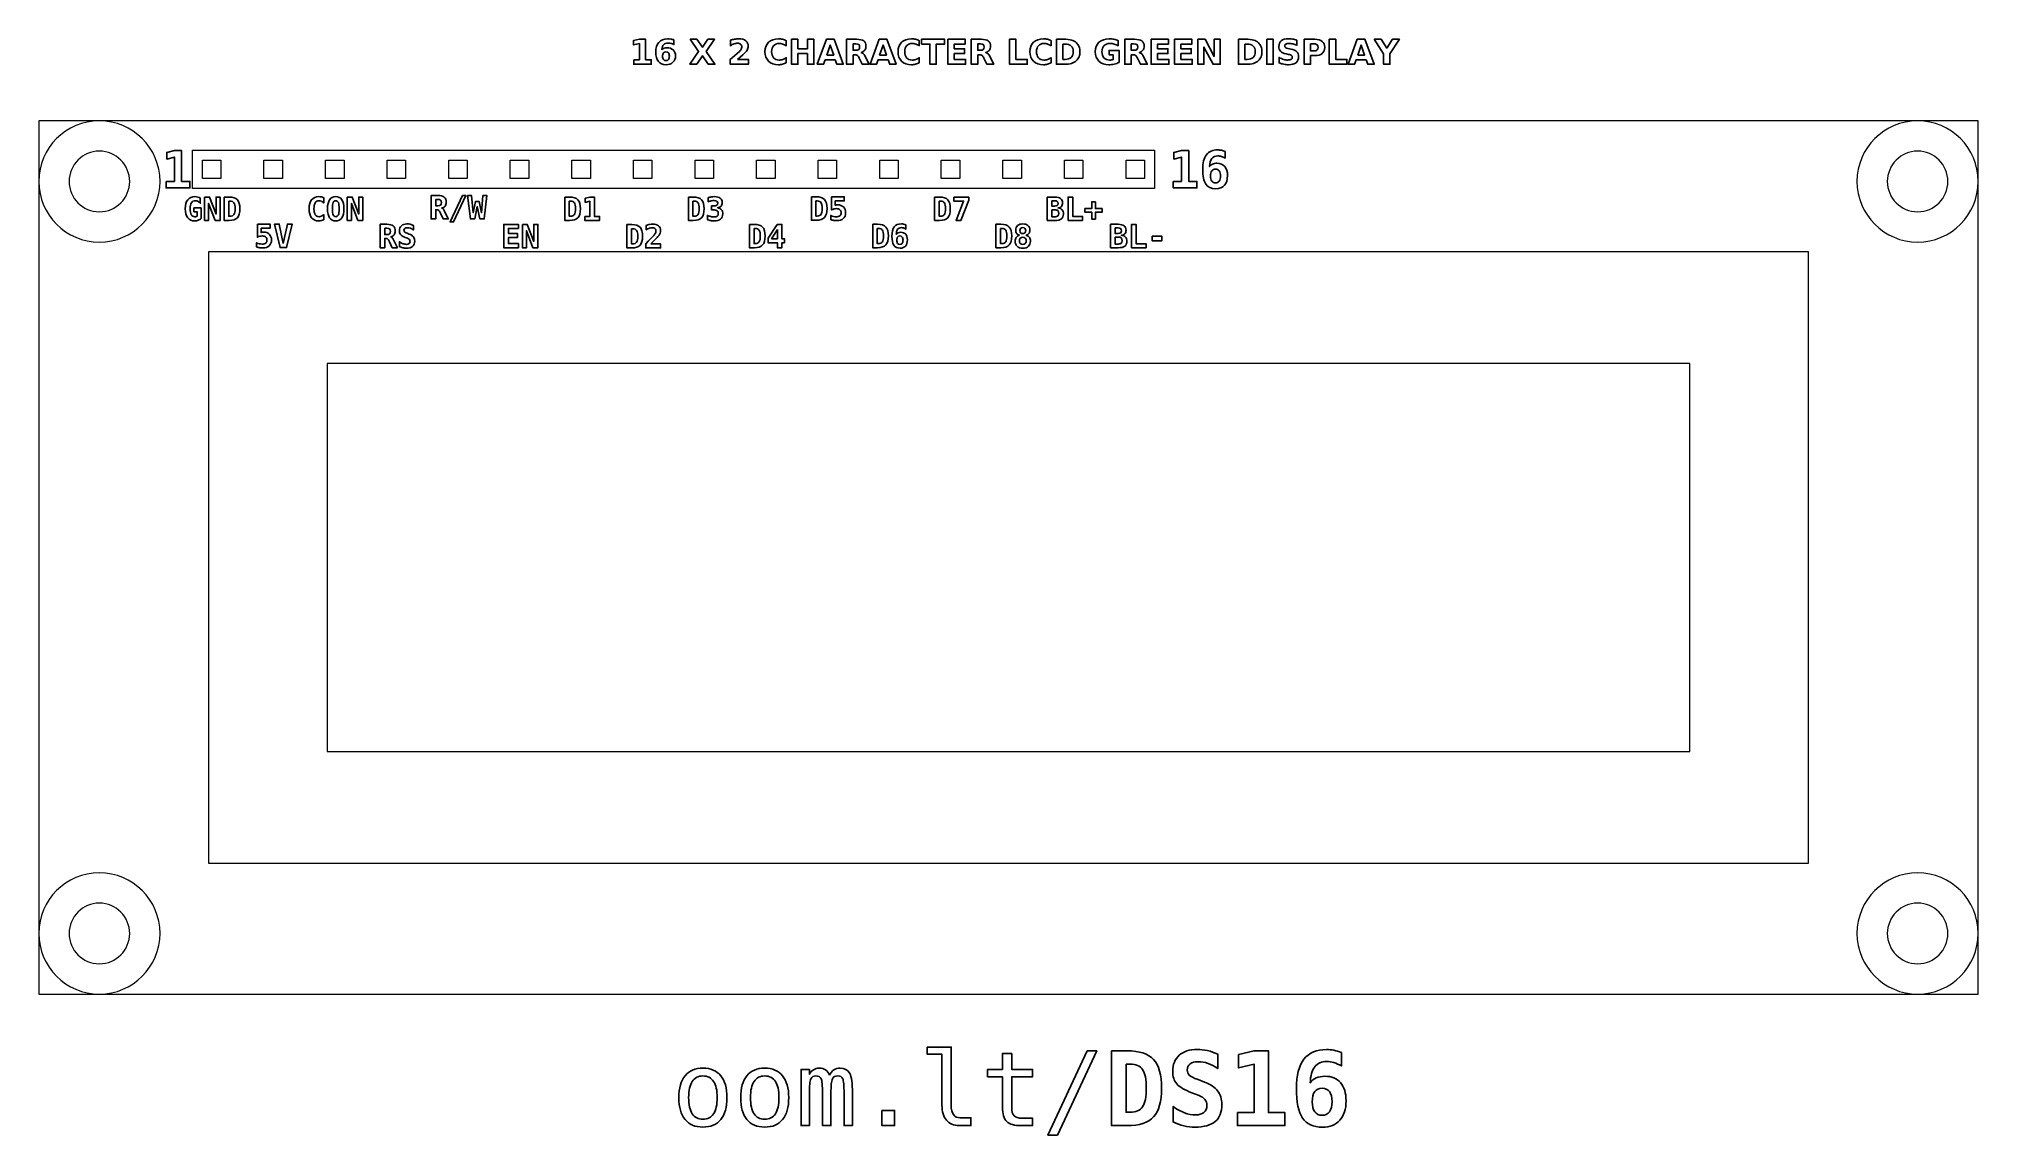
# Model space of a CAD drawing. Header units: centimetres. Extents: x -14.5 to -6.5, y -17.23 to -12.71.
import ezdxf

# ---------------------------------------------------------------- set-up
doc = ezdxf.new("R2010")
doc.units = ezdxf.units.CM
doc.header["$MEASUREMENT"] = 0
doc.layers.add('Layer 1', color=7, linetype='Continuous')

msp = doc.modelspace()

# ---------------------------------------------------------------- linework, layer by layer
at = {"layer": 'Layer 1', "color": 250}
for points, knots in [([(-12.04572, -12.7984), (-12.04572, -12.7984), (-12.02229, -12.7984), (-12.02229, -12.7984), (-12.02229, -12.7984), (-12.02229, -12.7984), (-12.02229, -12.73191), (-12.02229, -12.73191), (-12.02229, -12.73191), (-12.02229, -12.73191), (-12.04633, -12.73688), (-12.04633, -12.73688), (-12.04633, -12.73688), (-12.04633, -12.73688), (-12.04633, -12.71881), (-12.04633, -12.71881), (-12.04633, -12.71881), (-12.04633, -12.71881), (-12.02243, -12.71385), (-12.02243, -12.71385), (-12.02243, -12.71385), (-12.02243, -12.71385), (-11.99722, -12.71385), (-11.99722, -12.71385), (-11.99722, -12.71385), (-11.99722, -12.71385), (-11.99722, -12.7984), (-11.99722, -12.7984), (-11.99722, -12.7984), (-11.99722, -12.7984), (-11.9738, -12.7984), (-11.9738, -12.7984), (-11.9738, -12.7984), (-11.9738, -12.7984), (-11.9738, -12.81672), (-11.9738, -12.81672), (-11.9738, -12.81672), (-11.9738, -12.81672), (-12.04572, -12.81672), (-12.04572, -12.81672), (-12.04572, -12.81672), (-12.04572, -12.81672), (-12.04572, -12.7984), (-12.04572, -12.7984)], [0, 0, 0, 0, 0.0909091, 0.0909091, 0.0909091, 0.0909091, 0.1818182, 0.1818182, 0.1818182, 0.1818182, 0.2727273, 0.2727273, 0.2727273, 0.2727273, 0.3636364, 0.3636364, 0.3636364, 0.3636364, 0.4545455, 0.4545455, 0.4545455, 0.4545455, 0.5454545, 0.5454545, 0.5454545, 0.5454545, 0.6363636, 0.6363636, 0.6363636, 0.6363636, 0.7272727, 0.7272727, 0.7272727, 0.7272727, 0.8181818, 0.8181818, 0.8181818, 0.8181818, 0.9090909, 0.9090909, 0.9090909, 0.9090909, 1, 1, 1, 1]), ([(-11.88022, -12.71653), (-11.88022, -12.71653), (-11.88022, -12.73556), (-11.88022, -12.73556), (-11.88022, -12.73556), (-11.88459, -12.73349), (-11.88868, -12.73196), (-11.89254, -12.73097), (-11.89254, -12.73097), (-11.8964, -12.72998), (-11.90018, -12.72949), (-11.90385, -12.72949), (-11.90385, -12.72949), (-11.91176, -12.72949), (-11.91789, -12.73168), (-11.92231, -12.73608), (-11.92231, -12.73608), (-11.92671, -12.74045), (-11.9293, -12.74696), (-11.93003, -12.7556), (-11.93003, -12.7556), (-11.927, -12.75336), (-11.9237, -12.75167), (-11.92017, -12.75054), (-11.92017, -12.75054), (-11.91665, -12.74941), (-11.91279, -12.74885), (-11.9086, -12.74885), (-11.9086, -12.74885), (-11.89809, -12.74885), (-11.8896, -12.75193), (-11.88316, -12.75809), (-11.88316, -12.75809), (-11.87669, -12.76423), (-11.87347, -12.77229), (-11.87347, -12.78227), (-11.87347, -12.78227), (-11.87347, -12.7933), (-11.87707, -12.80212), (-11.88429, -12.80877), (-11.88429, -12.80877), (-11.89148, -12.8154), (-11.90117, -12.81872), (-11.91328, -12.81872), (-11.91328, -12.81872), (-11.92664, -12.81872), (-11.93699, -12.8142), (-11.94433, -12.80517), (-11.94433, -12.80517), (-11.95164, -12.79616), (-11.95531, -12.78335), (-11.95531, -12.76677), (-11.95531, -12.76677), (-11.95531, -12.74979), (-11.95103, -12.73643), (-11.94247, -12.72672), (-11.94247, -12.72672), (-11.93389, -12.717), (-11.92215, -12.71213), (-11.90722, -12.71213), (-11.90722, -12.71213), (-11.90249, -12.71213), (-11.8979, -12.71251), (-11.89343, -12.71324), (-11.89343, -12.71324), (-11.88899, -12.71397), (-11.88459, -12.71507), (-11.88022, -12.71653)], [0, 0, 0, 0, 0.0588235, 0.0588235, 0.0588235, 0.0588235, 0.1176471, 0.1176471, 0.1176471, 0.1176471, 0.1764706, 0.1764706, 0.1764706, 0.1764706, 0.2352941, 0.2352941, 0.2352941, 0.2352941, 0.2941176, 0.2941176, 0.2941176, 0.2941176, 0.3529412, 0.3529412, 0.3529412, 0.3529412, 0.4117647, 0.4117647, 0.4117647, 0.4117647, 0.4705882, 0.4705882, 0.4705882, 0.4705882, 0.5294118, 0.5294118, 0.5294118, 0.5294118, 0.5882353, 0.5882353, 0.5882353, 0.5882353, 0.6470588, 0.6470588, 0.6470588, 0.6470588, 0.7058824, 0.7058824, 0.7058824, 0.7058824, 0.7647059, 0.7647059, 0.7647059, 0.7647059, 0.8235294, 0.8235294, 0.8235294, 0.8235294, 0.8823529, 0.8823529, 0.8823529, 0.8823529, 0.9411765, 0.9411765, 0.9411765, 0.9411765, 1, 1, 1, 1]), ([(-11.74647, -12.76423), (-11.74647, -12.76423), (-11.71077, -12.81672), (-11.71077, -12.81672), (-11.71077, -12.81672), (-11.71077, -12.81672), (-11.7384, -12.81672), (-11.7384, -12.81672), (-11.7384, -12.81672), (-11.7384, -12.81672), (-11.76244, -12.78158), (-11.76244, -12.78158), (-11.76244, -12.78158), (-11.76244, -12.78158), (-11.78628, -12.81672), (-11.78628, -12.81672), (-11.78628, -12.81672), (-11.78628, -12.81672), (-11.81406, -12.81672), (-11.81406, -12.81672), (-11.81406, -12.81672), (-11.81406, -12.81672), (-11.77836, -12.76423), (-11.77836, -12.76423), (-11.77836, -12.76423), (-11.77836, -12.76423), (-11.81267, -12.71385), (-11.81267, -12.71385), (-11.81267, -12.71385), (-11.81267, -12.71385), (-11.78497, -12.71385), (-11.78497, -12.71385), (-11.78497, -12.71385), (-11.78497, -12.71385), (-11.76244, -12.74699), (-11.76244, -12.74699), (-11.76244, -12.74699), (-11.76244, -12.74699), (-11.73998, -12.71385), (-11.73998, -12.71385), (-11.73998, -12.71385), (-11.73998, -12.71385), (-11.71215, -12.71385), (-11.71215, -12.71385), (-11.71215, -12.71385), (-11.71215, -12.71385), (-11.74647, -12.76423), (-11.74647, -12.76423)], [0, 0, 0, 0, 0.0833333, 0.0833333, 0.0833333, 0.0833333, 0.1666667, 0.1666667, 0.1666667, 0.1666667, 0.25, 0.25, 0.25, 0.25, 0.3333333, 0.3333333, 0.3333333, 0.3333333, 0.4166667, 0.4166667, 0.4166667, 0.4166667, 0.5, 0.5, 0.5, 0.5, 0.5833333, 0.5833333, 0.5833333, 0.5833333, 0.6666667, 0.6666667, 0.6666667, 0.6666667, 0.75, 0.75, 0.75, 0.75, 0.8333333, 0.8333333, 0.8333333, 0.8333333, 0.9166667, 0.9166667, 0.9166667, 0.9166667, 1, 1, 1, 1]), ([(-11.61815, -12.79722), (-11.61815, -12.79722), (-11.57287, -12.79722), (-11.57287, -12.79722), (-11.57287, -12.79722), (-11.57287, -12.79722), (-11.57287, -12.81672), (-11.57287, -12.81672), (-11.57287, -12.81672), (-11.57287, -12.81672), (-11.64764, -12.81672), (-11.64764, -12.81672), (-11.64764, -12.81672), (-11.64764, -12.81672), (-11.64764, -12.79722), (-11.64764, -12.79722), (-11.64764, -12.79722), (-11.64764, -12.79722), (-11.61008, -12.76409), (-11.61008, -12.76409), (-11.61008, -12.76409), (-11.60672, -12.76105), (-11.60425, -12.75809), (-11.60265, -12.7552), (-11.60265, -12.7552), (-11.60103, -12.7523), (-11.60023, -12.74929), (-11.60023, -12.74616), (-11.60023, -12.74616), (-11.60023, -12.74134), (-11.60185, -12.73746), (-11.60509, -12.73452), (-11.60509, -12.73452), (-11.60832, -12.73158), (-11.61262, -12.73013), (-11.61801, -12.73013), (-11.61801, -12.73013), (-11.62214, -12.73013), (-11.62666, -12.73102), (-11.63158, -12.73278), (-11.63158, -12.73278), (-11.63649, -12.73455), (-11.64176, -12.73718), (-11.64736, -12.74066), (-11.64736, -12.74066), (-11.64736, -12.74066), (-11.64736, -12.71806), (-11.64736, -12.71806), (-11.64736, -12.71806), (-11.64138, -12.71609), (-11.63548, -12.71458), (-11.62965, -12.71355), (-11.62965, -12.71355), (-11.62381, -12.71251), (-11.6181, -12.71199), (-11.61248, -12.71199), (-11.61248, -12.71199), (-11.60018, -12.71199), (-11.59061, -12.7147), (-11.58379, -12.72013), (-11.58379, -12.72013), (-11.57697, -12.72554), (-11.57356, -12.73309), (-11.57356, -12.7428), (-11.57356, -12.7428), (-11.57356, -12.7484), (-11.57501, -12.75362), (-11.57791, -12.75847), (-11.57791, -12.75847), (-11.5808, -12.76331), (-11.58689, -12.7698), (-11.59616, -12.77794), (-11.59616, -12.77794), (-11.59616, -12.77794), (-11.61815, -12.79722), (-11.61815, -12.79722)], [0, 0, 0, 0, 0.0526316, 0.0526316, 0.0526316, 0.0526316, 0.1052632, 0.1052632, 0.1052632, 0.1052632, 0.1578947, 0.1578947, 0.1578947, 0.1578947, 0.2105263, 0.2105263, 0.2105263, 0.2105263, 0.2631579, 0.2631579, 0.2631579, 0.2631579, 0.3157895, 0.3157895, 0.3157895, 0.3157895, 0.3684211, 0.3684211, 0.3684211, 0.3684211, 0.4210526, 0.4210526, 0.4210526, 0.4210526, 0.4736842, 0.4736842, 0.4736842, 0.4736842, 0.5263158, 0.5263158, 0.5263158, 0.5263158, 0.5789474, 0.5789474, 0.5789474, 0.5789474, 0.6315789, 0.6315789, 0.6315789, 0.6315789, 0.6842105, 0.6842105, 0.6842105, 0.6842105, 0.7368421, 0.7368421, 0.7368421, 0.7368421, 0.7894737, 0.7894737, 0.7894737, 0.7894737, 0.8421053, 0.8421053, 0.8421053, 0.8421053, 0.8947368, 0.8947368, 0.8947368, 0.8947368, 0.9473684, 0.9473684, 0.9473684, 0.9473684, 1, 1, 1, 1]), ([(-11.41695, -12.81108), (-11.42181, -12.81359), (-11.42689, -12.8155), (-11.43219, -12.81679), (-11.43219, -12.81679), (-11.43745, -12.81808), (-11.44298, -12.81872), (-11.44872, -12.81872), (-11.44872, -12.81872), (-11.46584, -12.81872), (-11.47941, -12.81392), (-11.48943, -12.80435), (-11.48943, -12.80435), (-11.49945, -12.79478), (-11.50446, -12.7818), (-11.50446, -12.76538), (-11.50446, -12.76538), (-11.50446, -12.74894), (-11.49945, -12.73593), (-11.48943, -12.72636), (-11.48943, -12.72636), (-11.47941, -12.71679), (-11.46584, -12.71199), (-11.44872, -12.71199), (-11.44872, -12.71199), (-11.44298, -12.71199), (-11.43745, -12.71263), (-11.43219, -12.71392), (-11.43219, -12.71392), (-11.42689, -12.71521), (-11.42181, -12.71712), (-11.41695, -12.71964), (-11.41695, -12.71964), (-11.41695, -12.71964), (-11.41695, -12.74092), (-11.41695, -12.74092), (-11.41695, -12.74092), (-11.42186, -12.73756), (-11.42671, -12.73511), (-11.43148, -12.73356), (-11.43148, -12.73356), (-11.43625, -12.73198), (-11.44129, -12.73121), (-11.44658, -12.73121), (-11.44658, -12.73121), (-11.45603, -12.73121), (-11.46349, -12.73424), (-11.4689, -12.74031), (-11.4689, -12.74031), (-11.47433, -12.74638), (-11.47704, -12.75473), (-11.47704, -12.76538), (-11.47704, -12.76538), (-11.47704, -12.77601), (-11.47433, -12.78434), (-11.4689, -12.7904), (-11.4689, -12.7904), (-11.46349, -12.79647), (-11.45603, -12.7995), (-11.44658, -12.7995), (-11.44658, -12.7995), (-11.44129, -12.7995), (-11.43625, -12.79873), (-11.43148, -12.79715), (-11.43148, -12.79715), (-11.42671, -12.7956), (-11.42186, -12.79315), (-11.41695, -12.78979), (-11.41695, -12.78979), (-11.41695, -12.78979), (-11.41695, -12.81108), (-11.41695, -12.81108)], [0, 0, 0, 0, 0.0555556, 0.0555556, 0.0555556, 0.0555556, 0.1111111, 0.1111111, 0.1111111, 0.1111111, 0.1666667, 0.1666667, 0.1666667, 0.1666667, 0.2222222, 0.2222222, 0.2222222, 0.2222222, 0.2777778, 0.2777778, 0.2777778, 0.2777778, 0.3333333, 0.3333333, 0.3333333, 0.3333333, 0.3888889, 0.3888889, 0.3888889, 0.3888889, 0.4444444, 0.4444444, 0.4444444, 0.4444444, 0.5, 0.5, 0.5, 0.5, 0.5555556, 0.5555556, 0.5555556, 0.5555556, 0.6111111, 0.6111111, 0.6111111, 0.6111111, 0.6666667, 0.6666667, 0.6666667, 0.6666667, 0.7222222, 0.7222222, 0.7222222, 0.7222222, 0.7777778, 0.7777778, 0.7777778, 0.7777778, 0.8333333, 0.8333333, 0.8333333, 0.8333333, 0.8888889, 0.8888889, 0.8888889, 0.8888889, 0.9444444, 0.9444444, 0.9444444, 0.9444444, 1, 1, 1, 1]), ([(-11.39498, -12.71385), (-11.39498, -12.71385), (-11.36845, -12.71385), (-11.36845, -12.71385), (-11.36845, -12.71385), (-11.36845, -12.71385), (-11.36845, -12.75306), (-11.36845, -12.75306), (-11.36845, -12.75306), (-11.36845, -12.75306), (-11.32932, -12.75306), (-11.32932, -12.75306), (-11.32932, -12.75306), (-11.32932, -12.75306), (-11.32932, -12.71385), (-11.32932, -12.71385), (-11.32932, -12.71385), (-11.32932, -12.71385), (-11.30279, -12.71385), (-11.30279, -12.71385), (-11.30279, -12.71385), (-11.30279, -12.71385), (-11.30279, -12.81672), (-11.30279, -12.81672), (-11.30279, -12.81672), (-11.30279, -12.81672), (-11.32932, -12.81672), (-11.32932, -12.81672), (-11.32932, -12.81672), (-11.32932, -12.81672), (-11.32932, -12.77312), (-11.32932, -12.77312), (-11.32932, -12.77312), (-11.32932, -12.77312), (-11.36845, -12.77312), (-11.36845, -12.77312), (-11.36845, -12.77312), (-11.36845, -12.77312), (-11.36845, -12.81672), (-11.36845, -12.81672), (-11.36845, -12.81672), (-11.36845, -12.81672), (-11.39498, -12.81672), (-11.39498, -12.81672), (-11.39498, -12.81672), (-11.39498, -12.81672), (-11.39498, -12.71385), (-11.39498, -12.71385)], [0, 0, 0, 0, 0.0833333, 0.0833333, 0.0833333, 0.0833333, 0.1666667, 0.1666667, 0.1666667, 0.1666667, 0.25, 0.25, 0.25, 0.25, 0.3333333, 0.3333333, 0.3333333, 0.3333333, 0.4166667, 0.4166667, 0.4166667, 0.4166667, 0.5, 0.5, 0.5, 0.5, 0.5833333, 0.5833333, 0.5833333, 0.5833333, 0.6666667, 0.6666667, 0.6666667, 0.6666667, 0.75, 0.75, 0.75, 0.75, 0.8333333, 0.8333333, 0.8333333, 0.8333333, 0.9166667, 0.9166667, 0.9166667, 0.9166667, 1, 1, 1, 1]), ([(-11.21447, -12.798), (-11.21447, -12.798), (-11.25596, -12.798), (-11.25596, -12.798), (-11.25596, -12.798), (-11.25596, -12.798), (-11.2625, -12.81672), (-11.2625, -12.81672), (-11.2625, -12.81672), (-11.2625, -12.81672), (-11.28917, -12.81672), (-11.28917, -12.81672), (-11.28917, -12.81672), (-11.28917, -12.81672), (-11.25107, -12.71385), (-11.25107, -12.71385), (-11.25107, -12.71385), (-11.25107, -12.71385), (-11.21944, -12.71385), (-11.21944, -12.71385), (-11.21944, -12.71385), (-11.21944, -12.71385), (-11.18134, -12.81672), (-11.18134, -12.81672), (-11.18134, -12.81672), (-11.18134, -12.81672), (-11.20801, -12.81672), (-11.20801, -12.81672), (-11.20801, -12.81672), (-11.20801, -12.81672), (-11.21447, -12.798), (-11.21447, -12.798)], [0, 0, 0, 0, 0.125, 0.125, 0.125, 0.125, 0.25, 0.25, 0.25, 0.25, 0.375, 0.375, 0.375, 0.375, 0.5, 0.5, 0.5, 0.5, 0.625, 0.625, 0.625, 0.625, 0.75, 0.75, 0.75, 0.75, 0.875, 0.875, 0.875, 0.875, 1, 1, 1, 1]), ([(-11.14114, -12.7778), (-11.14114, -12.7778), (-11.14114, -12.81672), (-11.14114, -12.81672), (-11.14114, -12.81672), (-11.14114, -12.81672), (-11.16767, -12.81672), (-11.16767, -12.81672), (-11.16767, -12.81672), (-11.16767, -12.81672), (-11.16767, -12.71385), (-11.16767, -12.71385), (-11.16767, -12.71385), (-11.16767, -12.71385), (-11.12715, -12.71385), (-11.12715, -12.71385), (-11.12715, -12.71385), (-11.1136, -12.71385), (-11.10365, -12.71613), (-11.09735, -12.72067), (-11.09735, -12.72067), (-11.09103, -12.72521), (-11.08787, -12.73241), (-11.08787, -12.74224), (-11.08787, -12.74224), (-11.08787, -12.74903), (-11.08952, -12.75463), (-11.09279, -12.75898), (-11.09279, -12.75898), (-11.09608, -12.76336), (-11.10104, -12.76658), (-11.10765, -12.76863), (-11.10765, -12.76863), (-11.10403, -12.76947), (-11.10076, -12.77133), (-11.09789, -12.77425), (-11.09789, -12.77425), (-11.09502, -12.77716), (-11.09213, -12.78158), (-11.08919, -12.78751), (-11.08919, -12.78751), (-11.08919, -12.78751), (-11.07477, -12.81672), (-11.07477, -12.81672), (-11.07477, -12.81672), (-11.07477, -12.81672), (-11.10304, -12.81672), (-11.10304, -12.81672), (-11.10304, -12.81672), (-11.10304, -12.81672), (-11.11558, -12.79116), (-11.11558, -12.79116), (-11.11558, -12.79116), (-11.11809, -12.78603), (-11.12066, -12.7825), (-11.12327, -12.78062), (-11.12327, -12.78062), (-11.12586, -12.77874), (-11.12931, -12.7778), (-11.13364, -12.7778), (-11.13364, -12.7778), (-11.13364, -12.7778), (-11.14114, -12.7778), (-11.14114, -12.7778)], [0, 0, 0, 0, 0.0625, 0.0625, 0.0625, 0.0625, 0.125, 0.125, 0.125, 0.125, 0.1875, 0.1875, 0.1875, 0.1875, 0.25, 0.25, 0.25, 0.25, 0.3125, 0.3125, 0.3125, 0.3125, 0.375, 0.375, 0.375, 0.375, 0.4375, 0.4375, 0.4375, 0.4375, 0.5, 0.5, 0.5, 0.5, 0.5625, 0.5625, 0.5625, 0.5625, 0.625, 0.625, 0.625, 0.625, 0.6875, 0.6875, 0.6875, 0.6875, 0.75, 0.75, 0.75, 0.75, 0.8125, 0.8125, 0.8125, 0.8125, 0.875, 0.875, 0.875, 0.875, 0.9375, 0.9375, 0.9375, 0.9375, 1, 1, 1, 1]), ([(-10.9966, -12.798), (-10.9966, -12.798), (-11.03809, -12.798), (-11.03809, -12.798), (-11.03809, -12.798), (-11.03809, -12.798), (-11.04463, -12.81672), (-11.04463, -12.81672), (-11.04463, -12.81672), (-11.04463, -12.81672), (-11.0713, -12.81672), (-11.0713, -12.81672), (-11.0713, -12.81672), (-11.0713, -12.81672), (-11.0332, -12.71385), (-11.0332, -12.71385), (-11.0332, -12.71385), (-11.0332, -12.71385), (-11.00157, -12.71385), (-11.00157, -12.71385), (-11.00157, -12.71385), (-11.00157, -12.71385), (-10.96347, -12.81672), (-10.96347, -12.81672), (-10.96347, -12.81672), (-10.96347, -12.81672), (-10.99014, -12.81672), (-10.99014, -12.81672), (-10.99014, -12.81672), (-10.99014, -12.81672), (-10.9966, -12.798), (-10.9966, -12.798)], [0, 0, 0, 0, 0.125, 0.125, 0.125, 0.125, 0.25, 0.25, 0.25, 0.25, 0.375, 0.375, 0.375, 0.375, 0.5, 0.5, 0.5, 0.5, 0.625, 0.625, 0.625, 0.625, 0.75, 0.75, 0.75, 0.75, 0.875, 0.875, 0.875, 0.875, 1, 1, 1, 1]), ([(-10.86822, -12.81108), (-10.87308, -12.81359), (-10.87816, -12.8155), (-10.88346, -12.81679), (-10.88346, -12.81679), (-10.88872, -12.81808), (-10.89425, -12.81872), (-10.89999, -12.81872), (-10.89999, -12.81872), (-10.91711, -12.81872), (-10.93068, -12.81392), (-10.9407, -12.80435), (-10.9407, -12.80435), (-10.95072, -12.79478), (-10.95573, -12.7818), (-10.95573, -12.76538), (-10.95573, -12.76538), (-10.95573, -12.74894), (-10.95072, -12.73593), (-10.9407, -12.72636), (-10.9407, -12.72636), (-10.93068, -12.71679), (-10.91711, -12.71199), (-10.89999, -12.71199), (-10.89999, -12.71199), (-10.89425, -12.71199), (-10.88872, -12.71263), (-10.88346, -12.71392), (-10.88346, -12.71392), (-10.87816, -12.71521), (-10.87308, -12.71712), (-10.86822, -12.71964), (-10.86822, -12.71964), (-10.86822, -12.71964), (-10.86822, -12.74092), (-10.86822, -12.74092), (-10.86822, -12.74092), (-10.87313, -12.73756), (-10.87798, -12.73511), (-10.88275, -12.73356), (-10.88275, -12.73356), (-10.88752, -12.73198), (-10.89256, -12.73121), (-10.89785, -12.73121), (-10.89785, -12.73121), (-10.9073, -12.73121), (-10.91476, -12.73424), (-10.92017, -12.74031), (-10.92017, -12.74031), (-10.9256, -12.74638), (-10.92831, -12.75473), (-10.92831, -12.76538), (-10.92831, -12.76538), (-10.92831, -12.77601), (-10.9256, -12.78434), (-10.92017, -12.7904), (-10.92017, -12.7904), (-10.91476, -12.79647), (-10.9073, -12.7995), (-10.89785, -12.7995), (-10.89785, -12.7995), (-10.89256, -12.7995), (-10.88752, -12.79873), (-10.88275, -12.79715), (-10.88275, -12.79715), (-10.87798, -12.7956), (-10.87313, -12.79315), (-10.86822, -12.78979), (-10.86822, -12.78979), (-10.86822, -12.78979), (-10.86822, -12.81108), (-10.86822, -12.81108)], [0, 0, 0, 0, 0.0555556, 0.0555556, 0.0555556, 0.0555556, 0.1111111, 0.1111111, 0.1111111, 0.1111111, 0.1666667, 0.1666667, 0.1666667, 0.1666667, 0.2222222, 0.2222222, 0.2222222, 0.2222222, 0.2777778, 0.2777778, 0.2777778, 0.2777778, 0.3333333, 0.3333333, 0.3333333, 0.3333333, 0.3888889, 0.3888889, 0.3888889, 0.3888889, 0.4444444, 0.4444444, 0.4444444, 0.4444444, 0.5, 0.5, 0.5, 0.5, 0.5555556, 0.5555556, 0.5555556, 0.5555556, 0.6111111, 0.6111111, 0.6111111, 0.6111111, 0.6666667, 0.6666667, 0.6666667, 0.6666667, 0.7222222, 0.7222222, 0.7222222, 0.7222222, 0.7777778, 0.7777778, 0.7777778, 0.7777778, 0.8333333, 0.8333333, 0.8333333, 0.8333333, 0.8888889, 0.8888889, 0.8888889, 0.8888889, 0.9444444, 0.9444444, 0.9444444, 0.9444444, 1, 1, 1, 1]), ([(-10.85853, -12.71385), (-10.85853, -12.71385), (-10.76373, -12.71385), (-10.76373, -12.71385), (-10.76373, -12.71385), (-10.76373, -12.71385), (-10.76373, -12.73391), (-10.76373, -12.73391), (-10.76373, -12.73391), (-10.76373, -12.73391), (-10.79783, -12.73391), (-10.79783, -12.73391), (-10.79783, -12.73391), (-10.79783, -12.73391), (-10.79783, -12.81672), (-10.79783, -12.81672), (-10.79783, -12.81672), (-10.79783, -12.81672), (-10.82436, -12.81672), (-10.82436, -12.81672), (-10.82436, -12.81672), (-10.82436, -12.81672), (-10.82436, -12.73391), (-10.82436, -12.73391), (-10.82436, -12.73391), (-10.82436, -12.73391), (-10.85853, -12.73391), (-10.85853, -12.73391), (-10.85853, -12.73391), (-10.85853, -12.73391), (-10.85853, -12.71385), (-10.85853, -12.71385)], [0, 0, 0, 0, 0.125, 0.125, 0.125, 0.125, 0.25, 0.25, 0.25, 0.25, 0.375, 0.375, 0.375, 0.375, 0.5, 0.5, 0.5, 0.5, 0.625, 0.625, 0.625, 0.625, 0.75, 0.75, 0.75, 0.75, 0.875, 0.875, 0.875, 0.875, 1, 1, 1, 1]), ([(-10.74999, -12.71385), (-10.74999, -12.71385), (-10.6784, -12.71385), (-10.6784, -12.71385), (-10.6784, -12.71385), (-10.6784, -12.71385), (-10.6784, -12.73391), (-10.6784, -12.73391), (-10.6784, -12.73391), (-10.6784, -12.73391), (-10.72346, -12.73391), (-10.72346, -12.73391), (-10.72346, -12.73391), (-10.72346, -12.73391), (-10.72346, -12.75306), (-10.72346, -12.75306), (-10.72346, -12.75306), (-10.72346, -12.75306), (-10.68111, -12.75306), (-10.68111, -12.75306), (-10.68111, -12.75306), (-10.68111, -12.75306), (-10.68111, -12.77312), (-10.68111, -12.77312), (-10.68111, -12.77312), (-10.68111, -12.77312), (-10.72346, -12.77312), (-10.72346, -12.77312), (-10.72346, -12.77312), (-10.72346, -12.77312), (-10.72346, -12.79666), (-10.72346, -12.79666), (-10.72346, -12.79666), (-10.72346, -12.79666), (-10.6769, -12.79666), (-10.6769, -12.79666), (-10.6769, -12.79666), (-10.6769, -12.79666), (-10.6769, -12.81672), (-10.6769, -12.81672), (-10.6769, -12.81672), (-10.6769, -12.81672), (-10.74999, -12.81672), (-10.74999, -12.81672), (-10.74999, -12.81672), (-10.74999, -12.81672), (-10.74999, -12.71385), (-10.74999, -12.71385)], [0, 0, 0, 0, 0.0833333, 0.0833333, 0.0833333, 0.0833333, 0.1666667, 0.1666667, 0.1666667, 0.1666667, 0.25, 0.25, 0.25, 0.25, 0.3333333, 0.3333333, 0.3333333, 0.3333333, 0.4166667, 0.4166667, 0.4166667, 0.4166667, 0.5, 0.5, 0.5, 0.5, 0.5833333, 0.5833333, 0.5833333, 0.5833333, 0.6666667, 0.6666667, 0.6666667, 0.6666667, 0.75, 0.75, 0.75, 0.75, 0.8333333, 0.8333333, 0.8333333, 0.8333333, 0.9166667, 0.9166667, 0.9166667, 0.9166667, 1, 1, 1, 1]), ([(-10.62706, -12.7778), (-10.62706, -12.7778), (-10.62706, -12.81672), (-10.62706, -12.81672), (-10.62706, -12.81672), (-10.62706, -12.81672), (-10.65359, -12.81672), (-10.65359, -12.81672), (-10.65359, -12.81672), (-10.65359, -12.81672), (-10.65359, -12.71385), (-10.65359, -12.71385), (-10.65359, -12.71385), (-10.65359, -12.71385), (-10.61307, -12.71385), (-10.61307, -12.71385), (-10.61307, -12.71385), (-10.59952, -12.71385), (-10.58957, -12.71613), (-10.58327, -12.72067), (-10.58327, -12.72067), (-10.57695, -12.72521), (-10.57379, -12.73241), (-10.57379, -12.74224), (-10.57379, -12.74224), (-10.57379, -12.74903), (-10.57544, -12.75463), (-10.57871, -12.75898), (-10.57871, -12.75898), (-10.582, -12.76336), (-10.58696, -12.76658), (-10.59357, -12.76863), (-10.59357, -12.76863), (-10.58995, -12.76947), (-10.58668, -12.77133), (-10.58381, -12.77425), (-10.58381, -12.77425), (-10.58094, -12.77716), (-10.57805, -12.78158), (-10.57511, -12.78751), (-10.57511, -12.78751), (-10.57511, -12.78751), (-10.56069, -12.81672), (-10.56069, -12.81672), (-10.56069, -12.81672), (-10.56069, -12.81672), (-10.58896, -12.81672), (-10.58896, -12.81672), (-10.58896, -12.81672), (-10.58896, -12.81672), (-10.6015, -12.79116), (-10.6015, -12.79116), (-10.6015, -12.79116), (-10.60401, -12.78603), (-10.60658, -12.7825), (-10.60919, -12.78062), (-10.60919, -12.78062), (-10.61178, -12.77874), (-10.61523, -12.7778), (-10.61956, -12.7778), (-10.61956, -12.7778), (-10.61956, -12.7778), (-10.62706, -12.7778), (-10.62706, -12.7778)], [0, 0, 0, 0, 0.0625, 0.0625, 0.0625, 0.0625, 0.125, 0.125, 0.125, 0.125, 0.1875, 0.1875, 0.1875, 0.1875, 0.25, 0.25, 0.25, 0.25, 0.3125, 0.3125, 0.3125, 0.3125, 0.375, 0.375, 0.375, 0.375, 0.4375, 0.4375, 0.4375, 0.4375, 0.5, 0.5, 0.5, 0.5, 0.5625, 0.5625, 0.5625, 0.5625, 0.625, 0.625, 0.625, 0.625, 0.6875, 0.6875, 0.6875, 0.6875, 0.75, 0.75, 0.75, 0.75, 0.8125, 0.8125, 0.8125, 0.8125, 0.875, 0.875, 0.875, 0.875, 0.9375, 0.9375, 0.9375, 0.9375, 1, 1, 1, 1]), ([(-10.49581, -12.71385), (-10.49581, -12.71385), (-10.46928, -12.71385), (-10.46928, -12.71385), (-10.46928, -12.71385), (-10.46928, -12.71385), (-10.46928, -12.79666), (-10.46928, -12.79666), (-10.46928, -12.79666), (-10.46928, -12.79666), (-10.42272, -12.79666), (-10.42272, -12.79666), (-10.42272, -12.79666), (-10.42272, -12.79666), (-10.42272, -12.81672), (-10.42272, -12.81672), (-10.42272, -12.81672), (-10.42272, -12.81672), (-10.49581, -12.81672), (-10.49581, -12.81672), (-10.49581, -12.81672), (-10.49581, -12.81672), (-10.49581, -12.71385), (-10.49581, -12.71385)], [0, 0, 0, 0, 0.1666667, 0.1666667, 0.1666667, 0.1666667, 0.3333333, 0.3333333, 0.3333333, 0.3333333, 0.5, 0.5, 0.5, 0.5, 0.6666667, 0.6666667, 0.6666667, 0.6666667, 0.8333333, 0.8333333, 0.8333333, 0.8333333, 1, 1, 1, 1]), ([(-10.32432, -12.81108), (-10.32918, -12.81359), (-10.33426, -12.8155), (-10.33956, -12.81679), (-10.33956, -12.81679), (-10.34482, -12.81808), (-10.35035, -12.81872), (-10.35609, -12.81872), (-10.35609, -12.81872), (-10.37321, -12.81872), (-10.38678, -12.81392), (-10.3968, -12.80435), (-10.3968, -12.80435), (-10.40682, -12.79478), (-10.41183, -12.7818), (-10.41183, -12.76538), (-10.41183, -12.76538), (-10.41183, -12.74894), (-10.40682, -12.73593), (-10.3968, -12.72636), (-10.3968, -12.72636), (-10.38678, -12.71679), (-10.37321, -12.71199), (-10.35609, -12.71199), (-10.35609, -12.71199), (-10.35035, -12.71199), (-10.34482, -12.71263), (-10.33956, -12.71392), (-10.33956, -12.71392), (-10.33426, -12.71521), (-10.32918, -12.71712), (-10.32432, -12.71964), (-10.32432, -12.71964), (-10.32432, -12.71964), (-10.32432, -12.74092), (-10.32432, -12.74092), (-10.32432, -12.74092), (-10.32923, -12.73756), (-10.33408, -12.73511), (-10.33885, -12.73356), (-10.33885, -12.73356), (-10.34362, -12.73198), (-10.34866, -12.73121), (-10.35395, -12.73121), (-10.35395, -12.73121), (-10.3634, -12.73121), (-10.37086, -12.73424), (-10.37627, -12.74031), (-10.37627, -12.74031), (-10.3817, -12.74638), (-10.38441, -12.75473), (-10.38441, -12.76538), (-10.38441, -12.76538), (-10.38441, -12.77601), (-10.3817, -12.78434), (-10.37627, -12.7904), (-10.37627, -12.7904), (-10.37086, -12.79647), (-10.3634, -12.7995), (-10.35395, -12.7995), (-10.35395, -12.7995), (-10.34866, -12.7995), (-10.34362, -12.79873), (-10.33885, -12.79715), (-10.33885, -12.79715), (-10.33408, -12.7956), (-10.32923, -12.79315), (-10.32432, -12.78979), (-10.32432, -12.78979), (-10.32432, -12.78979), (-10.32432, -12.81108), (-10.32432, -12.81108)], [0, 0, 0, 0, 0.0555556, 0.0555556, 0.0555556, 0.0555556, 0.1111111, 0.1111111, 0.1111111, 0.1111111, 0.1666667, 0.1666667, 0.1666667, 0.1666667, 0.2222222, 0.2222222, 0.2222222, 0.2222222, 0.2777778, 0.2777778, 0.2777778, 0.2777778, 0.3333333, 0.3333333, 0.3333333, 0.3333333, 0.3888889, 0.3888889, 0.3888889, 0.3888889, 0.4444444, 0.4444444, 0.4444444, 0.4444444, 0.5, 0.5, 0.5, 0.5, 0.5555556, 0.5555556, 0.5555556, 0.5555556, 0.6111111, 0.6111111, 0.6111111, 0.6111111, 0.6666667, 0.6666667, 0.6666667, 0.6666667, 0.7222222, 0.7222222, 0.7222222, 0.7222222, 0.7777778, 0.7777778, 0.7777778, 0.7777778, 0.8333333, 0.8333333, 0.8333333, 0.8333333, 0.8888889, 0.8888889, 0.8888889, 0.8888889, 0.9444444, 0.9444444, 0.9444444, 0.9444444, 1, 1, 1, 1]), ([(-10.30235, -12.71385), (-10.30235, -12.71385), (-10.27436, -12.71385), (-10.27436, -12.71385), (-10.27436, -12.71385), (-10.25875, -12.71385), (-10.24713, -12.71496), (-10.23949, -12.71719), (-10.23949, -12.71719), (-10.23184, -12.71942), (-10.22528, -12.72319), (-10.2198, -12.72853), (-10.2198, -12.72853), (-10.21498, -12.73316), (-10.21141, -12.73852), (-10.20905, -12.74459), (-10.20905, -12.74459), (-10.20673, -12.75063), (-10.20555, -12.7575), (-10.20555, -12.76519), (-10.20555, -12.76519), (-10.20555, -12.77295), (-10.20673, -12.77987), (-10.20905, -12.78596), (-10.20905, -12.78596), (-10.21141, -12.79205), (-10.21498, -12.79741), (-10.2198, -12.80204), (-10.2198, -12.80204), (-10.22533, -12.80738), (-10.23194, -12.81115), (-10.23965, -12.81338), (-10.23965, -12.81338), (-10.24737, -12.81561), (-10.25894, -12.81672), (-10.27436, -12.81672), (-10.27436, -12.81672), (-10.27436, -12.81672), (-10.30235, -12.81672), (-10.30235, -12.81672), (-10.30235, -12.81672), (-10.30235, -12.81672), (-10.30235, -12.71385), (-10.30235, -12.71385)], [0, 0, 0, 0, 0.0909091, 0.0909091, 0.0909091, 0.0909091, 0.1818182, 0.1818182, 0.1818182, 0.1818182, 0.2727273, 0.2727273, 0.2727273, 0.2727273, 0.3636364, 0.3636364, 0.3636364, 0.3636364, 0.4545455, 0.4545455, 0.4545455, 0.4545455, 0.5454545, 0.5454545, 0.5454545, 0.5454545, 0.6363636, 0.6363636, 0.6363636, 0.6363636, 0.7272727, 0.7272727, 0.7272727, 0.7272727, 0.8181818, 0.8181818, 0.8181818, 0.8181818, 0.9090909, 0.9090909, 0.9090909, 0.9090909, 1, 1, 1, 1]), ([(-10.04363, -12.80908), (-10.05024, -12.8123), (-10.0571, -12.8147), (-10.06423, -12.81632), (-10.06423, -12.81632), (-10.07136, -12.81792), (-10.07869, -12.81872), (-10.08629, -12.81872), (-10.08629, -12.81872), (-10.10341, -12.81872), (-10.11698, -12.81392), (-10.127, -12.80435), (-10.127, -12.80435), (-10.13702, -12.79478), (-10.14203, -12.7818), (-10.14203, -12.76538), (-10.14203, -12.76538), (-10.14203, -12.7488), (-10.13692, -12.73577), (-10.12674, -12.72624), (-10.12674, -12.72624), (-10.11653, -12.71674), (-10.10256, -12.71199), (-10.08483, -12.71199), (-10.08483, -12.71199), (-10.07799, -12.71199), (-10.07143, -12.71263), (-10.06515, -12.71392), (-10.06515, -12.71392), (-10.05889, -12.71521), (-10.05296, -12.71712), (-10.04741, -12.71964), (-10.04741, -12.71964), (-10.04741, -12.71964), (-10.04741, -12.74092), (-10.04741, -12.74092), (-10.04741, -12.74092), (-10.05315, -12.73765), (-10.05887, -12.73523), (-10.06454, -12.73363), (-10.06454, -12.73363), (-10.0702, -12.73201), (-10.07589, -12.73121), (-10.08159, -12.73121), (-10.08159, -12.73121), (-10.09217, -12.73121), (-10.10031, -12.73417), (-10.10602, -12.74007), (-10.10602, -12.74007), (-10.11174, -12.74598), (-10.11461, -12.75442), (-10.11461, -12.76538), (-10.11461, -12.76538), (-10.11461, -12.77627), (-10.11185, -12.78469), (-10.10633, -12.79061), (-10.10633, -12.79061), (-10.10082, -12.79654), (-10.09299, -12.7995), (-10.08283, -12.7995), (-10.08283, -12.7995), (-10.08008, -12.7995), (-10.07752, -12.79934), (-10.07514, -12.79899), (-10.07514, -12.79899), (-10.07277, -12.79863), (-10.07065, -12.79809), (-10.06877, -12.79736), (-10.06877, -12.79736), (-10.06877, -12.79736), (-10.06877, -12.77737), (-10.06877, -12.77737), (-10.06877, -12.77737), (-10.06877, -12.77737), (-10.08495, -12.77737), (-10.08495, -12.77737), (-10.08495, -12.77737), (-10.08495, -12.77737), (-10.08495, -12.75959), (-10.08495, -12.75959), (-10.08495, -12.75959), (-10.08495, -12.75959), (-10.04363, -12.75959), (-10.04363, -12.75959), (-10.04363, -12.75959), (-10.04363, -12.75959), (-10.04363, -12.80908), (-10.04363, -12.80908)], [0, 0, 0, 0, 0.0454545, 0.0454545, 0.0454545, 0.0454545, 0.0909091, 0.0909091, 0.0909091, 0.0909091, 0.1363636, 0.1363636, 0.1363636, 0.1363636, 0.1818182, 0.1818182, 0.1818182, 0.1818182, 0.2272727, 0.2272727, 0.2272727, 0.2272727, 0.2727273, 0.2727273, 0.2727273, 0.2727273, 0.3181818, 0.3181818, 0.3181818, 0.3181818, 0.3636364, 0.3636364, 0.3636364, 0.3636364, 0.4090909, 0.4090909, 0.4090909, 0.4090909, 0.4545455, 0.4545455, 0.4545455, 0.4545455, 0.5, 0.5, 0.5, 0.5, 0.5454545, 0.5454545, 0.5454545, 0.5454545, 0.5909091, 0.5909091, 0.5909091, 0.5909091, 0.6363636, 0.6363636, 0.6363636, 0.6363636, 0.6818182, 0.6818182, 0.6818182, 0.6818182, 0.7272727, 0.7272727, 0.7272727, 0.7272727, 0.7727273, 0.7727273, 0.7727273, 0.7727273, 0.8181818, 0.8181818, 0.8181818, 0.8181818, 0.8636364, 0.8636364, 0.8636364, 0.8636364, 0.9090909, 0.9090909, 0.9090909, 0.9090909, 0.9545455, 0.9545455, 0.9545455, 0.9545455, 1, 1, 1, 1]), ([(-9.99374, -12.7778), (-9.99374, -12.7778), (-9.99374, -12.81672), (-9.99374, -12.81672), (-9.99374, -12.81672), (-9.99374, -12.81672), (-10.02027, -12.81672), (-10.02027, -12.81672), (-10.02027, -12.81672), (-10.02027, -12.81672), (-10.02027, -12.71385), (-10.02027, -12.71385), (-10.02027, -12.71385), (-10.02027, -12.71385), (-9.97975, -12.71385), (-9.97975, -12.71385), (-9.97975, -12.71385), (-9.9662, -12.71385), (-9.95625, -12.71613), (-9.94995, -12.72067), (-9.94995, -12.72067), (-9.94363, -12.72521), (-9.94047, -12.73241), (-9.94047, -12.74224), (-9.94047, -12.74224), (-9.94047, -12.74903), (-9.94212, -12.75463), (-9.94539, -12.75898), (-9.94539, -12.75898), (-9.94868, -12.76336), (-9.95364, -12.76658), (-9.96025, -12.76863), (-9.96025, -12.76863), (-9.95663, -12.76947), (-9.95336, -12.77133), (-9.95049, -12.77425), (-9.95049, -12.77425), (-9.94762, -12.77716), (-9.94473, -12.78158), (-9.94179, -12.78751), (-9.94179, -12.78751), (-9.94179, -12.78751), (-9.92737, -12.81672), (-9.92737, -12.81672), (-9.92737, -12.81672), (-9.92737, -12.81672), (-9.95564, -12.81672), (-9.95564, -12.81672), (-9.95564, -12.81672), (-9.95564, -12.81672), (-9.96818, -12.79116), (-9.96818, -12.79116), (-9.96818, -12.79116), (-9.97069, -12.78603), (-9.97326, -12.7825), (-9.97587, -12.78062), (-9.97587, -12.78062), (-9.97846, -12.77874), (-9.98191, -12.7778), (-9.98624, -12.7778), (-9.98624, -12.7778), (-9.98624, -12.7778), (-9.99374, -12.7778), (-9.99374, -12.7778)], [0, 0, 0, 0, 0.0625, 0.0625, 0.0625, 0.0625, 0.125, 0.125, 0.125, 0.125, 0.1875, 0.1875, 0.1875, 0.1875, 0.25, 0.25, 0.25, 0.25, 0.3125, 0.3125, 0.3125, 0.3125, 0.375, 0.375, 0.375, 0.375, 0.4375, 0.4375, 0.4375, 0.4375, 0.5, 0.5, 0.5, 0.5, 0.5625, 0.5625, 0.5625, 0.5625, 0.625, 0.625, 0.625, 0.625, 0.6875, 0.6875, 0.6875, 0.6875, 0.75, 0.75, 0.75, 0.75, 0.8125, 0.8125, 0.8125, 0.8125, 0.875, 0.875, 0.875, 0.875, 0.9375, 0.9375, 0.9375, 0.9375, 1, 1, 1, 1]), ([(-9.91162, -12.71385), (-9.91162, -12.71385), (-9.84003, -12.71385), (-9.84003, -12.71385), (-9.84003, -12.71385), (-9.84003, -12.71385), (-9.84003, -12.73391), (-9.84003, -12.73391), (-9.84003, -12.73391), (-9.84003, -12.73391), (-9.88509, -12.73391), (-9.88509, -12.73391), (-9.88509, -12.73391), (-9.88509, -12.73391), (-9.88509, -12.75306), (-9.88509, -12.75306), (-9.88509, -12.75306), (-9.88509, -12.75306), (-9.84274, -12.75306), (-9.84274, -12.75306), (-9.84274, -12.75306), (-9.84274, -12.75306), (-9.84274, -12.77312), (-9.84274, -12.77312), (-9.84274, -12.77312), (-9.84274, -12.77312), (-9.88509, -12.77312), (-9.88509, -12.77312), (-9.88509, -12.77312), (-9.88509, -12.77312), (-9.88509, -12.79666), (-9.88509, -12.79666), (-9.88509, -12.79666), (-9.88509, -12.79666), (-9.83853, -12.79666), (-9.83853, -12.79666), (-9.83853, -12.79666), (-9.83853, -12.79666), (-9.83853, -12.81672), (-9.83853, -12.81672), (-9.83853, -12.81672), (-9.83853, -12.81672), (-9.91162, -12.81672), (-9.91162, -12.81672), (-9.91162, -12.81672), (-9.91162, -12.81672), (-9.91162, -12.71385), (-9.91162, -12.71385)], [0, 0, 0, 0, 0.0833333, 0.0833333, 0.0833333, 0.0833333, 0.1666667, 0.1666667, 0.1666667, 0.1666667, 0.25, 0.25, 0.25, 0.25, 0.3333333, 0.3333333, 0.3333333, 0.3333333, 0.4166667, 0.4166667, 0.4166667, 0.4166667, 0.5, 0.5, 0.5, 0.5, 0.5833333, 0.5833333, 0.5833333, 0.5833333, 0.6666667, 0.6666667, 0.6666667, 0.6666667, 0.75, 0.75, 0.75, 0.75, 0.8333333, 0.8333333, 0.8333333, 0.8333333, 0.9166667, 0.9166667, 0.9166667, 0.9166667, 1, 1, 1, 1]), ([(-9.81522, -12.71385), (-9.81522, -12.71385), (-9.74363, -12.71385), (-9.74363, -12.71385), (-9.74363, -12.71385), (-9.74363, -12.71385), (-9.74363, -12.73391), (-9.74363, -12.73391), (-9.74363, -12.73391), (-9.74363, -12.73391), (-9.78869, -12.73391), (-9.78869, -12.73391), (-9.78869, -12.73391), (-9.78869, -12.73391), (-9.78869, -12.75306), (-9.78869, -12.75306), (-9.78869, -12.75306), (-9.78869, -12.75306), (-9.74634, -12.75306), (-9.74634, -12.75306), (-9.74634, -12.75306), (-9.74634, -12.75306), (-9.74634, -12.77312), (-9.74634, -12.77312), (-9.74634, -12.77312), (-9.74634, -12.77312), (-9.78869, -12.77312), (-9.78869, -12.77312), (-9.78869, -12.77312), (-9.78869, -12.77312), (-9.78869, -12.79666), (-9.78869, -12.79666), (-9.78869, -12.79666), (-9.78869, -12.79666), (-9.74213, -12.79666), (-9.74213, -12.79666), (-9.74213, -12.79666), (-9.74213, -12.79666), (-9.74213, -12.81672), (-9.74213, -12.81672), (-9.74213, -12.81672), (-9.74213, -12.81672), (-9.81522, -12.81672), (-9.81522, -12.81672), (-9.81522, -12.81672), (-9.81522, -12.81672), (-9.81522, -12.71385), (-9.81522, -12.71385)], [0, 0, 0, 0, 0.0833333, 0.0833333, 0.0833333, 0.0833333, 0.1666667, 0.1666667, 0.1666667, 0.1666667, 0.25, 0.25, 0.25, 0.25, 0.3333333, 0.3333333, 0.3333333, 0.3333333, 0.4166667, 0.4166667, 0.4166667, 0.4166667, 0.5, 0.5, 0.5, 0.5, 0.5833333, 0.5833333, 0.5833333, 0.5833333, 0.6666667, 0.6666667, 0.6666667, 0.6666667, 0.75, 0.75, 0.75, 0.75, 0.8333333, 0.8333333, 0.8333333, 0.8333333, 0.9166667, 0.9166667, 0.9166667, 0.9166667, 1, 1, 1, 1]), ([(-9.71882, -12.71385), (-9.71882, -12.71385), (-9.68919, -12.71385), (-9.68919, -12.71385), (-9.68919, -12.71385), (-9.68919, -12.71385), (-9.65177, -12.78441), (-9.65177, -12.78441), (-9.65177, -12.78441), (-9.65177, -12.78441), (-9.65177, -12.71385), (-9.65177, -12.71385), (-9.65177, -12.71385), (-9.65177, -12.71385), (-9.62663, -12.71385), (-9.62663, -12.71385), (-9.62663, -12.71385), (-9.62663, -12.71385), (-9.62663, -12.81672), (-9.62663, -12.81672), (-9.62663, -12.81672), (-9.62663, -12.81672), (-9.65626, -12.81672), (-9.65626, -12.81672), (-9.65626, -12.81672), (-9.65626, -12.81672), (-9.69368, -12.74616), (-9.69368, -12.74616), (-9.69368, -12.74616), (-9.69368, -12.74616), (-9.69368, -12.81672), (-9.69368, -12.81672), (-9.69368, -12.81672), (-9.69368, -12.81672), (-9.71882, -12.81672), (-9.71882, -12.81672), (-9.71882, -12.81672), (-9.71882, -12.81672), (-9.71882, -12.71385), (-9.71882, -12.71385)], [0, 0, 0, 0, 0.1, 0.1, 0.1, 0.1, 0.2, 0.2, 0.2, 0.2, 0.3, 0.3, 0.3, 0.3, 0.4, 0.4, 0.4, 0.4, 0.5, 0.5, 0.5, 0.5, 0.6, 0.6, 0.6, 0.6, 0.7, 0.7, 0.7, 0.7, 0.8, 0.8, 0.8, 0.8, 0.9, 0.9, 0.9, 0.9, 1, 1, 1, 1]), ([(-9.5516, -12.71385), (-9.5516, -12.71385), (-9.52361, -12.71385), (-9.52361, -12.71385), (-9.52361, -12.71385), (-9.508, -12.71385), (-9.49638, -12.71496), (-9.48874, -12.71719), (-9.48874, -12.71719), (-9.48109, -12.71942), (-9.47453, -12.72319), (-9.46905, -12.72853), (-9.46905, -12.72853), (-9.46423, -12.73316), (-9.46066, -12.73852), (-9.4583, -12.74459), (-9.4583, -12.74459), (-9.45598, -12.75063), (-9.4548, -12.7575), (-9.4548, -12.76519), (-9.4548, -12.76519), (-9.4548, -12.77295), (-9.45598, -12.77987), (-9.4583, -12.78596), (-9.4583, -12.78596), (-9.46066, -12.79205), (-9.46423, -12.79741), (-9.46905, -12.80204), (-9.46905, -12.80204), (-9.47458, -12.80738), (-9.48119, -12.81115), (-9.4889, -12.81338), (-9.4889, -12.81338), (-9.49662, -12.81561), (-9.50819, -12.81672), (-9.52361, -12.81672), (-9.52361, -12.81672), (-9.52361, -12.81672), (-9.5516, -12.81672), (-9.5516, -12.81672), (-9.5516, -12.81672), (-9.5516, -12.81672), (-9.5516, -12.71385), (-9.5516, -12.71385)], [0, 0, 0, 0, 0.0909091, 0.0909091, 0.0909091, 0.0909091, 0.1818182, 0.1818182, 0.1818182, 0.1818182, 0.2727273, 0.2727273, 0.2727273, 0.2727273, 0.3636364, 0.3636364, 0.3636364, 0.3636364, 0.4545455, 0.4545455, 0.4545455, 0.4545455, 0.5454545, 0.5454545, 0.5454545, 0.5454545, 0.6363636, 0.6363636, 0.6363636, 0.6363636, 0.7272727, 0.7272727, 0.7272727, 0.7272727, 0.8181818, 0.8181818, 0.8181818, 0.8181818, 0.9090909, 0.9090909, 0.9090909, 0.9090909, 1, 1, 1, 1]), ([(-9.43448, -12.71385), (-9.43448, -12.71385), (-9.40795, -12.71385), (-9.40795, -12.71385), (-9.40795, -12.71385), (-9.40795, -12.71385), (-9.40795, -12.81672), (-9.40795, -12.81672), (-9.40795, -12.81672), (-9.40795, -12.81672), (-9.43448, -12.81672), (-9.43448, -12.81672), (-9.43448, -12.81672), (-9.43448, -12.81672), (-9.43448, -12.71385), (-9.43448, -12.71385)], [0, 0, 0, 0, 0.25, 0.25, 0.25, 0.25, 0.5, 0.5, 0.5, 0.5, 0.75, 0.75, 0.75, 0.75, 1, 1, 1, 1]), ([(-9.3104, -12.7171), (-9.3104, -12.7171), (-9.3104, -12.73885), (-9.3104, -12.73885), (-9.3104, -12.73885), (-9.31605, -12.73633), (-9.32157, -12.73443), (-9.32693, -12.73314), (-9.32693, -12.73314), (-9.33232, -12.73184), (-9.3374, -12.73121), (-9.34217, -12.73121), (-9.34217, -12.73121), (-9.3485, -12.73121), (-9.3532, -12.73208), (-9.35624, -12.73382), (-9.35624, -12.73382), (-9.35927, -12.73558), (-9.36078, -12.73829), (-9.36078, -12.74196), (-9.36078, -12.74196), (-9.36078, -12.74471), (-9.35977, -12.74687), (-9.35772, -12.7484), (-9.35772, -12.7484), (-9.35567, -12.74993), (-9.35196, -12.75127), (-9.34657, -12.75237), (-9.34657, -12.75237), (-9.34657, -12.75237), (-9.33528, -12.75463), (-9.33528, -12.75463), (-9.33528, -12.75463), (-9.32383, -12.75694), (-9.31572, -12.76042), (-9.3109, -12.76512), (-9.3109, -12.76512), (-9.30607, -12.7698), (-9.30365, -12.77646), (-9.30365, -12.78509), (-9.30365, -12.78509), (-9.30365, -12.79645), (-9.30701, -12.80489), (-9.31374, -12.81042), (-9.31374, -12.81042), (-9.32047, -12.81594), (-9.33074, -12.81872), (-9.34457, -12.81872), (-9.34457, -12.81872), (-9.35111, -12.81872), (-9.35765, -12.81811), (-9.36421, -12.81686), (-9.36421, -12.81686), (-9.37077, -12.81561), (-9.37736, -12.81378), (-9.38392, -12.81136), (-9.38392, -12.81136), (-9.38392, -12.81136), (-9.38392, -12.78897), (-9.38392, -12.78897), (-9.38392, -12.78897), (-9.37736, -12.79245), (-9.37101, -12.79508), (-9.36487, -12.79685), (-9.36487, -12.79685), (-9.35873, -12.79861), (-9.35283, -12.7995), (-9.34714, -12.7995), (-9.34714, -12.7995), (-9.34135, -12.7995), (-9.33691, -12.79854), (-9.33383, -12.79661), (-9.33383, -12.79661), (-9.33074, -12.79468), (-9.32922, -12.79193), (-9.32922, -12.78833), (-9.32922, -12.78833), (-9.32922, -12.78513), (-9.33025, -12.78264), (-9.33234, -12.7809), (-9.33234, -12.7809), (-9.33444, -12.77916), (-9.3386, -12.77759), (-9.34486, -12.77622), (-9.34486, -12.77622), (-9.34486, -12.77622), (-9.35513, -12.77394), (-9.35513, -12.77394), (-9.35513, -12.77394), (-9.36541, -12.77173), (-9.37294, -12.76823), (-9.37769, -12.7634), (-9.37769, -12.7634), (-9.38244, -12.75858), (-9.38481, -12.75207), (-9.38481, -12.74391), (-9.38481, -12.74391), (-9.38481, -12.73365), (-9.3815, -12.72577), (-9.37489, -12.72027), (-9.37489, -12.72027), (-9.36828, -12.71474), (-9.35878, -12.71199), (-9.34636, -12.71199), (-9.34636, -12.71199), (-9.34072, -12.71199), (-9.33491, -12.71242), (-9.32893, -12.71326), (-9.32893, -12.71326), (-9.32296, -12.71411), (-9.31678, -12.71538), (-9.3104, -12.7171)], [0, 0, 0, 0, 0.0357143, 0.0357143, 0.0357143, 0.0357143, 0.0714286, 0.0714286, 0.0714286, 0.0714286, 0.1071429, 0.1071429, 0.1071429, 0.1071429, 0.1428571, 0.1428571, 0.1428571, 0.1428571, 0.1785714, 0.1785714, 0.1785714, 0.1785714, 0.2142857, 0.2142857, 0.2142857, 0.2142857, 0.25, 0.25, 0.25, 0.25, 0.2857143, 0.2857143, 0.2857143, 0.2857143, 0.3214286, 0.3214286, 0.3214286, 0.3214286, 0.3571429, 0.3571429, 0.3571429, 0.3571429, 0.3928571, 0.3928571, 0.3928571, 0.3928571, 0.4285714, 0.4285714, 0.4285714, 0.4285714, 0.4642857, 0.4642857, 0.4642857, 0.4642857, 0.5, 0.5, 0.5, 0.5, 0.5357143, 0.5357143, 0.5357143, 0.5357143, 0.5714286, 0.5714286, 0.5714286, 0.5714286, 0.6071429, 0.6071429, 0.6071429, 0.6071429, 0.6428571, 0.6428571, 0.6428571, 0.6428571, 0.6785714, 0.6785714, 0.6785714, 0.6785714, 0.7142857, 0.7142857, 0.7142857, 0.7142857, 0.75, 0.75, 0.75, 0.75, 0.7857143, 0.7857143, 0.7857143, 0.7857143, 0.8214286, 0.8214286, 0.8214286, 0.8214286, 0.8571429, 0.8571429, 0.8571429, 0.8571429, 0.8928571, 0.8928571, 0.8928571, 0.8928571, 0.9285714, 0.9285714, 0.9285714, 0.9285714, 0.9642857, 0.9642857, 0.9642857, 0.9642857, 1, 1, 1, 1]), ([(-9.28037, -12.71385), (-9.28037, -12.71385), (-9.23635, -12.71385), (-9.23635, -12.71385), (-9.23635, -12.71385), (-9.22325, -12.71385), (-9.2132, -12.71677), (-9.20619, -12.72258), (-9.20619, -12.72258), (-9.19919, -12.72839), (-9.19568, -12.73666), (-9.19568, -12.74741), (-9.19568, -12.74741), (-9.19568, -12.75818), (-9.19919, -12.76648), (-9.20619, -12.77229), (-9.20619, -12.77229), (-9.2132, -12.7781), (-9.22325, -12.78102), (-9.23635, -12.78102), (-9.23635, -12.78102), (-9.23635, -12.78102), (-9.25384, -12.78102), (-9.25384, -12.78102), (-9.25384, -12.78102), (-9.25384, -12.78102), (-9.25384, -12.81672), (-9.25384, -12.81672), (-9.25384, -12.81672), (-9.25384, -12.81672), (-9.28037, -12.81672), (-9.28037, -12.81672), (-9.28037, -12.81672), (-9.28037, -12.81672), (-9.28037, -12.71385), (-9.28037, -12.71385)], [0, 0, 0, 0, 0.1111111, 0.1111111, 0.1111111, 0.1111111, 0.2222222, 0.2222222, 0.2222222, 0.2222222, 0.3333333, 0.3333333, 0.3333333, 0.3333333, 0.4444444, 0.4444444, 0.4444444, 0.4444444, 0.5555556, 0.5555556, 0.5555556, 0.5555556, 0.6666667, 0.6666667, 0.6666667, 0.6666667, 0.7777778, 0.7777778, 0.7777778, 0.7777778, 0.8888889, 0.8888889, 0.8888889, 0.8888889, 1, 1, 1, 1]), ([(-9.17696, -12.71385), (-9.17696, -12.71385), (-9.15043, -12.71385), (-9.15043, -12.71385), (-9.15043, -12.71385), (-9.15043, -12.71385), (-9.15043, -12.79666), (-9.15043, -12.79666), (-9.15043, -12.79666), (-9.15043, -12.79666), (-9.10387, -12.79666), (-9.10387, -12.79666), (-9.10387, -12.79666), (-9.10387, -12.79666), (-9.10387, -12.81672), (-9.10387, -12.81672), (-9.10387, -12.81672), (-9.10387, -12.81672), (-9.17696, -12.81672), (-9.17696, -12.81672), (-9.17696, -12.81672), (-9.17696, -12.81672), (-9.17696, -12.71385), (-9.17696, -12.71385)], [0, 0, 0, 0, 0.1666667, 0.1666667, 0.1666667, 0.1666667, 0.3333333, 0.3333333, 0.3333333, 0.3333333, 0.5, 0.5, 0.5, 0.5, 0.6666667, 0.6666667, 0.6666667, 0.6666667, 0.8333333, 0.8333333, 0.8333333, 0.8333333, 1, 1, 1, 1]), ([(-9.02463, -12.798), (-9.02463, -12.798), (-9.06612, -12.798), (-9.06612, -12.798), (-9.06612, -12.798), (-9.06612, -12.798), (-9.07266, -12.81672), (-9.07266, -12.81672), (-9.07266, -12.81672), (-9.07266, -12.81672), (-9.09933, -12.81672), (-9.09933, -12.81672), (-9.09933, -12.81672), (-9.09933, -12.81672), (-9.06123, -12.71385), (-9.06123, -12.71385), (-9.06123, -12.71385), (-9.06123, -12.71385), (-9.0296, -12.71385), (-9.0296, -12.71385), (-9.0296, -12.71385), (-9.0296, -12.71385), (-8.9915, -12.81672), (-8.9915, -12.81672), (-8.9915, -12.81672), (-8.9915, -12.81672), (-9.01817, -12.81672), (-9.01817, -12.81672), (-9.01817, -12.81672), (-9.01817, -12.81672), (-9.02463, -12.798), (-9.02463, -12.798)], [0, 0, 0, 0, 0.125, 0.125, 0.125, 0.125, 0.25, 0.25, 0.25, 0.25, 0.375, 0.375, 0.375, 0.375, 0.5, 0.5, 0.5, 0.5, 0.625, 0.625, 0.625, 0.625, 0.75, 0.75, 0.75, 0.75, 0.875, 0.875, 0.875, 0.875, 1, 1, 1, 1]), ([(-8.99218, -12.71385), (-8.99218, -12.71385), (-8.96318, -12.71385), (-8.96318, -12.71385), (-8.96318, -12.71385), (-8.96318, -12.71385), (-8.93973, -12.75052), (-8.93973, -12.75052), (-8.93973, -12.75052), (-8.93973, -12.75052), (-8.91631, -12.71385), (-8.91631, -12.71385), (-8.91631, -12.71385), (-8.91631, -12.71385), (-8.88724, -12.71385), (-8.88724, -12.71385), (-8.88724, -12.71385), (-8.88724, -12.71385), (-8.92644, -12.77338), (-8.92644, -12.77338), (-8.92644, -12.77338), (-8.92644, -12.77338), (-8.92644, -12.81672), (-8.92644, -12.81672), (-8.92644, -12.81672), (-8.92644, -12.81672), (-8.95297, -12.81672), (-8.95297, -12.81672), (-8.95297, -12.81672), (-8.95297, -12.81672), (-8.95297, -12.77338), (-8.95297, -12.77338), (-8.95297, -12.77338), (-8.95297, -12.77338), (-8.99218, -12.71385), (-8.99218, -12.71385)], [0, 0, 0, 0, 0.1111111, 0.1111111, 0.1111111, 0.1111111, 0.2222222, 0.2222222, 0.2222222, 0.2222222, 0.3333333, 0.3333333, 0.3333333, 0.3333333, 0.4444444, 0.4444444, 0.4444444, 0.4444444, 0.5555556, 0.5555556, 0.5555556, 0.5555556, 0.6666667, 0.6666667, 0.6666667, 0.6666667, 0.7777778, 0.7777778, 0.7777778, 0.7777778, 0.8888889, 0.8888889, 0.8888889, 0.8888889, 1, 1, 1, 1]), ([(-11.913, -12.76594), (-11.91766, -12.76594), (-11.92114, -12.76745), (-11.92344, -12.77046), (-11.92344, -12.77046), (-11.92577, -12.77347), (-11.92692, -12.77799), (-11.92692, -12.78398), (-11.92692, -12.78398), (-11.92692, -12.79), (-11.92577, -12.79452), (-11.92344, -12.79753), (-11.92344, -12.79753), (-11.92114, -12.80054), (-11.91766, -12.80204), (-11.913, -12.80204), (-11.913, -12.80204), (-11.90832, -12.80204), (-11.90482, -12.80054), (-11.90251, -12.79753), (-11.90251, -12.79753), (-11.90018, -12.79452), (-11.89903, -12.79), (-11.89903, -12.78398), (-11.89903, -12.78398), (-11.89903, -12.77799), (-11.90018, -12.77347), (-11.90251, -12.77046), (-11.90251, -12.77046), (-11.90482, -12.76745), (-11.90832, -12.76594), (-11.913, -12.76594)], [0, 0, 0, 0, 0.125, 0.125, 0.125, 0.125, 0.25, 0.25, 0.25, 0.25, 0.375, 0.375, 0.375, 0.375, 0.5, 0.5, 0.5, 0.5, 0.625, 0.625, 0.625, 0.625, 0.75, 0.75, 0.75, 0.75, 0.875, 0.875, 0.875, 0.875, 1, 1, 1, 1]), ([(-11.24935, -12.7789), (-11.24935, -12.7789), (-11.22115, -12.7789), (-11.22115, -12.7789), (-11.22115, -12.7789), (-11.22115, -12.7789), (-11.23522, -12.73798), (-11.23522, -12.73798), (-11.23522, -12.73798), (-11.23522, -12.73798), (-11.24935, -12.7789), (-11.24935, -12.7789)], [0, 0, 0, 0, 0.3333333, 0.3333333, 0.3333333, 0.3333333, 0.6666667, 0.6666667, 0.6666667, 0.6666667, 1, 1, 1, 1]), ([(-11.12997, -12.75948), (-11.12442, -12.75948), (-11.12042, -12.75844), (-11.11802, -12.75637), (-11.11802, -12.75637), (-11.1156, -12.7543), (-11.1144, -12.75089), (-11.1144, -12.74616), (-11.1144, -12.74616), (-11.1144, -12.74148), (-11.1156, -12.73812), (-11.11802, -12.7361), (-11.11802, -12.7361), (-11.12042, -12.73408), (-11.12442, -12.73307), (-11.12997, -12.73307), (-11.12997, -12.73307), (-11.12997, -12.73307), (-11.14114, -12.73307), (-11.14114, -12.73307), (-11.14114, -12.73307), (-11.14114, -12.73307), (-11.14114, -12.75948), (-11.14114, -12.75948), (-11.14114, -12.75948), (-11.14114, -12.75948), (-11.12997, -12.75948), (-11.12997, -12.75948)], [0, 0, 0, 0, 0.1428571, 0.1428571, 0.1428571, 0.1428571, 0.2857143, 0.2857143, 0.2857143, 0.2857143, 0.4285714, 0.4285714, 0.4285714, 0.4285714, 0.5714286, 0.5714286, 0.5714286, 0.5714286, 0.7142857, 0.7142857, 0.7142857, 0.7142857, 0.8571429, 0.8571429, 0.8571429, 0.8571429, 1, 1, 1, 1]), ([(-11.03148, -12.7789), (-11.03148, -12.7789), (-11.00328, -12.7789), (-11.00328, -12.7789), (-11.00328, -12.7789), (-11.00328, -12.7789), (-11.01735, -12.73798), (-11.01735, -12.73798), (-11.01735, -12.73798), (-11.01735, -12.73798), (-11.03148, -12.7789), (-11.03148, -12.7789)], [0, 0, 0, 0, 0.3333333, 0.3333333, 0.3333333, 0.3333333, 0.6666667, 0.6666667, 0.6666667, 0.6666667, 1, 1, 1, 1]), ([(-10.61589, -12.75948), (-10.61034, -12.75948), (-10.60634, -12.75844), (-10.60394, -12.75637), (-10.60394, -12.75637), (-10.60152, -12.7543), (-10.60032, -12.75089), (-10.60032, -12.74616), (-10.60032, -12.74616), (-10.60032, -12.74148), (-10.60152, -12.73812), (-10.60394, -12.7361), (-10.60394, -12.7361), (-10.60634, -12.73408), (-10.61034, -12.73307), (-10.61589, -12.73307), (-10.61589, -12.73307), (-10.61589, -12.73307), (-10.62706, -12.73307), (-10.62706, -12.73307), (-10.62706, -12.73307), (-10.62706, -12.73307), (-10.62706, -12.75948), (-10.62706, -12.75948), (-10.62706, -12.75948), (-10.62706, -12.75948), (-10.61589, -12.75948), (-10.61589, -12.75948)], [0, 0, 0, 0, 0.1428571, 0.1428571, 0.1428571, 0.1428571, 0.2857143, 0.2857143, 0.2857143, 0.2857143, 0.4285714, 0.4285714, 0.4285714, 0.4285714, 0.5714286, 0.5714286, 0.5714286, 0.5714286, 0.7142857, 0.7142857, 0.7142857, 0.7142857, 0.8571429, 0.8571429, 0.8571429, 0.8571429, 1, 1, 1, 1]), ([(-10.27582, -12.73391), (-10.27582, -12.73391), (-10.27582, -12.79666), (-10.27582, -12.79666), (-10.27582, -12.79666), (-10.27582, -12.79666), (-10.26632, -12.79666), (-10.26632, -12.79666), (-10.26632, -12.79666), (-10.25548, -12.79666), (-10.2472, -12.79398), (-10.24149, -12.78859), (-10.24149, -12.78859), (-10.23577, -12.78323), (-10.2329, -12.77542), (-10.2329, -12.76519), (-10.2329, -12.76519), (-10.2329, -12.75498), (-10.23575, -12.74722), (-10.24144, -12.74191), (-10.24144, -12.74191), (-10.24713, -12.73657), (-10.25543, -12.73391), (-10.26632, -12.73391), (-10.26632, -12.73391), (-10.26632, -12.73391), (-10.27582, -12.73391), (-10.27582, -12.73391)], [0, 0, 0, 0, 0.1428571, 0.1428571, 0.1428571, 0.1428571, 0.2857143, 0.2857143, 0.2857143, 0.2857143, 0.4285714, 0.4285714, 0.4285714, 0.4285714, 0.5714286, 0.5714286, 0.5714286, 0.5714286, 0.7142857, 0.7142857, 0.7142857, 0.7142857, 0.8571429, 0.8571429, 0.8571429, 0.8571429, 1, 1, 1, 1]), ([(-9.98257, -12.75948), (-9.97702, -12.75948), (-9.97302, -12.75844), (-9.97062, -12.75637), (-9.97062, -12.75637), (-9.9682, -12.7543), (-9.967, -12.75089), (-9.967, -12.74616), (-9.967, -12.74616), (-9.967, -12.74148), (-9.9682, -12.73812), (-9.97062, -12.7361), (-9.97062, -12.7361), (-9.97302, -12.73408), (-9.97702, -12.73307), (-9.98257, -12.73307), (-9.98257, -12.73307), (-9.98257, -12.73307), (-9.99374, -12.73307), (-9.99374, -12.73307), (-9.99374, -12.73307), (-9.99374, -12.73307), (-9.99374, -12.75948), (-9.99374, -12.75948), (-9.99374, -12.75948), (-9.99374, -12.75948), (-9.98257, -12.75948), (-9.98257, -12.75948)], [0, 0, 0, 0, 0.1428571, 0.1428571, 0.1428571, 0.1428571, 0.2857143, 0.2857143, 0.2857143, 0.2857143, 0.4285714, 0.4285714, 0.4285714, 0.4285714, 0.5714286, 0.5714286, 0.5714286, 0.5714286, 0.7142857, 0.7142857, 0.7142857, 0.7142857, 0.8571429, 0.8571429, 0.8571429, 0.8571429, 1, 1, 1, 1]), ([(-9.52507, -12.73391), (-9.52507, -12.73391), (-9.52507, -12.79666), (-9.52507, -12.79666), (-9.52507, -12.79666), (-9.52507, -12.79666), (-9.51557, -12.79666), (-9.51557, -12.79666), (-9.51557, -12.79666), (-9.50473, -12.79666), (-9.49645, -12.79398), (-9.49074, -12.78859), (-9.49074, -12.78859), (-9.48502, -12.78323), (-9.48215, -12.77542), (-9.48215, -12.76519), (-9.48215, -12.76519), (-9.48215, -12.75498), (-9.485, -12.74722), (-9.49069, -12.74191), (-9.49069, -12.74191), (-9.49638, -12.73657), (-9.50468, -12.73391), (-9.51557, -12.73391), (-9.51557, -12.73391), (-9.51557, -12.73391), (-9.52507, -12.73391), (-9.52507, -12.73391)], [0, 0, 0, 0, 0.1428571, 0.1428571, 0.1428571, 0.1428571, 0.2857143, 0.2857143, 0.2857143, 0.2857143, 0.4285714, 0.4285714, 0.4285714, 0.4285714, 0.5714286, 0.5714286, 0.5714286, 0.5714286, 0.7142857, 0.7142857, 0.7142857, 0.7142857, 0.8571429, 0.8571429, 0.8571429, 0.8571429, 1, 1, 1, 1]), ([(-9.25384, -12.73307), (-9.25384, -12.73307), (-9.25384, -12.7618), (-9.25384, -12.7618), (-9.25384, -12.7618), (-9.25384, -12.7618), (-9.23917, -12.7618), (-9.23917, -12.7618), (-9.23917, -12.7618), (-9.23402, -12.7618), (-9.23004, -12.76056), (-9.22724, -12.75804), (-9.22724, -12.75804), (-9.22444, -12.75555), (-9.22303, -12.752), (-9.22303, -12.74741), (-9.22303, -12.74741), (-9.22303, -12.7428), (-9.22444, -12.73927), (-9.22724, -12.73678), (-9.22724, -12.73678), (-9.23004, -12.73431), (-9.23402, -12.73307), (-9.23917, -12.73307), (-9.23917, -12.73307), (-9.23917, -12.73307), (-9.25384, -12.73307), (-9.25384, -12.73307)], [0, 0, 0, 0, 0.1428571, 0.1428571, 0.1428571, 0.1428571, 0.2857143, 0.2857143, 0.2857143, 0.2857143, 0.4285714, 0.4285714, 0.4285714, 0.4285714, 0.5714286, 0.5714286, 0.5714286, 0.5714286, 0.7142857, 0.7142857, 0.7142857, 0.7142857, 0.8571429, 0.8571429, 0.8571429, 0.8571429, 1, 1, 1, 1]), ([(-9.05951, -12.7789), (-9.05951, -12.7789), (-9.03131, -12.7789), (-9.03131, -12.7789), (-9.03131, -12.7789), (-9.03131, -12.7789), (-9.04538, -12.73798), (-9.04538, -12.73798), (-9.04538, -12.73798), (-9.04538, -12.73798), (-9.05951, -12.7789), (-9.05951, -12.7789)], [0, 0, 0, 0, 0.3333333, 0.3333333, 0.3333333, 0.3333333, 0.6666667, 0.6666667, 0.6666667, 0.6666667, 1, 1, 1, 1]), ([(-12.83834, -13.40905), (-12.83644, -13.40943), (-12.83479, -13.41033), (-12.8334, -13.41174), (-12.8334, -13.41174), (-12.83199, -13.41313), (-12.83029, -13.41586), (-12.82826, -13.4199), (-12.82826, -13.4199), (-12.82826, -13.4199), (-12.8108, -13.45458), (-12.8108, -13.45458), (-12.8108, -13.45458), (-12.8108, -13.45458), (-12.83175, -13.45458), (-12.83175, -13.45458), (-12.83175, -13.45458), (-12.83175, -13.45458), (-12.84336, -13.43024), (-12.84336, -13.43024), (-12.84336, -13.43024), (-12.84372, -13.42956), (-12.84418, -13.42861), (-12.84473, -13.42739), (-12.84473, -13.42739), (-12.84813, -13.42012), (-12.85214, -13.41648), (-12.85675, -13.41648), (-12.85675, -13.41648), (-12.85675, -13.41648), (-12.86281, -13.41648), (-12.86281, -13.41648), (-12.86281, -13.41648), (-12.86281, -13.41648), (-12.86281, -13.45458), (-12.86281, -13.45458), (-12.86281, -13.45458), (-12.86281, -13.45458), (-12.88186, -13.45458), (-12.88186, -13.45458), (-12.88186, -13.45458), (-12.88186, -13.45458), (-12.88186, -13.35814), (-12.88186, -13.35814), (-12.88186, -13.35814), (-12.88186, -13.35814), (-12.85434, -13.35814), (-12.85434, -13.35814), (-12.85434, -13.35814), (-12.84195, -13.35814), (-12.83305, -13.36035), (-12.82764, -13.36473), (-12.82764, -13.36473), (-12.82224, -13.36912), (-12.81953, -13.37626), (-12.81953, -13.38619), (-12.81953, -13.38619), (-12.81953, -13.3928), (-12.82114, -13.39809), (-12.82438, -13.40202), (-12.82438, -13.40202), (-12.8276, -13.40592), (-12.83225, -13.40828), (-12.83834, -13.40905)], [0, 0, 0, 0, 0.0625, 0.0625, 0.0625, 0.0625, 0.125, 0.125, 0.125, 0.125, 0.1875, 0.1875, 0.1875, 0.1875, 0.25, 0.25, 0.25, 0.25, 0.3125, 0.3125, 0.3125, 0.3125, 0.375, 0.375, 0.375, 0.375, 0.4375, 0.4375, 0.4375, 0.4375, 0.5, 0.5, 0.5, 0.5, 0.5625, 0.5625, 0.5625, 0.5625, 0.625, 0.625, 0.625, 0.625, 0.6875, 0.6875, 0.6875, 0.6875, 0.75, 0.75, 0.75, 0.75, 0.8125, 0.8125, 0.8125, 0.8125, 0.875, 0.875, 0.875, 0.875, 0.9375, 0.9375, 0.9375, 0.9375, 1, 1, 1, 1]), ([(-12.75274, -13.35814), (-12.75274, -13.35814), (-12.73848, -13.35814), (-12.73848, -13.35814), (-12.73848, -13.35814), (-12.73848, -13.35814), (-12.78926, -13.46686), (-12.78926, -13.46686), (-12.78926, -13.46686), (-12.78926, -13.46686), (-12.80352, -13.46686), (-12.80352, -13.46686), (-12.80352, -13.46686), (-12.80352, -13.46686), (-12.75274, -13.35814), (-12.75274, -13.35814)], [0, 0, 0, 0, 0.25, 0.25, 0.25, 0.25, 0.5, 0.5, 0.5, 0.5, 0.75, 0.75, 0.75, 0.75, 1, 1, 1, 1]), ([(-12.73118, -13.35814), (-12.73118, -13.35814), (-12.71451, -13.35814), (-12.71451, -13.35814), (-12.71451, -13.35814), (-12.71451, -13.35814), (-12.70761, -13.42894), (-12.70761, -13.42894), (-12.70761, -13.42894), (-12.70761, -13.42894), (-12.69928, -13.38314), (-12.69928, -13.38314), (-12.69928, -13.38314), (-12.69928, -13.38314), (-12.68345, -13.38314), (-12.68345, -13.38314), (-12.68345, -13.38314), (-12.68345, -13.38314), (-12.67377, -13.42894), (-12.67377, -13.42894), (-12.67377, -13.42894), (-12.67377, -13.42894), (-12.66834, -13.35814), (-12.66834, -13.35814), (-12.66834, -13.35814), (-12.66834, -13.35814), (-12.65154, -13.35814), (-12.65154, -13.35814), (-12.65154, -13.35814), (-12.65154, -13.35814), (-12.66265, -13.45458), (-12.66265, -13.45458), (-12.66265, -13.45458), (-12.66265, -13.45458), (-12.6804, -13.45458), (-12.6804, -13.45458), (-12.6804, -13.45458), (-12.6804, -13.45458), (-12.69138, -13.40393), (-12.69138, -13.40393), (-12.69138, -13.40393), (-12.69138, -13.40393), (-12.70166, -13.45458), (-12.70166, -13.45458), (-12.70166, -13.45458), (-12.70166, -13.45458), (-12.7193, -13.45458), (-12.7193, -13.45458), (-12.7193, -13.45458), (-12.7193, -13.45458), (-12.73118, -13.35814), (-12.73118, -13.35814)], [0, 0, 0, 0, 0.0769231, 0.0769231, 0.0769231, 0.0769231, 0.1538462, 0.1538462, 0.1538462, 0.1538462, 0.2307692, 0.2307692, 0.2307692, 0.2307692, 0.3076923, 0.3076923, 0.3076923, 0.3076923, 0.3846154, 0.3846154, 0.3846154, 0.3846154, 0.4615385, 0.4615385, 0.4615385, 0.4615385, 0.5384615, 0.5384615, 0.5384615, 0.5384615, 0.6153846, 0.6153846, 0.6153846, 0.6153846, 0.6923077, 0.6923077, 0.6923077, 0.6923077, 0.7692308, 0.7692308, 0.7692308, 0.7692308, 0.8461538, 0.8461538, 0.8461538, 0.8461538, 0.9230769, 0.9230769, 0.9230769, 0.9230769, 1, 1, 1, 1]), ([(-13.84716, -13.4432), (-13.84716, -13.4432), (-13.84716, -13.42481), (-13.84716, -13.42481), (-13.84716, -13.42481), (-13.84716, -13.42481), (-13.86021, -13.42481), (-13.86021, -13.42481), (-13.86021, -13.42481), (-13.86021, -13.42481), (-13.86021, -13.40878), (-13.86021, -13.40878), (-13.86021, -13.40878), (-13.86021, -13.40878), (-13.83049, -13.40878), (-13.83049, -13.40878), (-13.83049, -13.40878), (-13.83049, -13.40878), (-13.83049, -13.45297), (-13.83049, -13.45297), (-13.83049, -13.45297), (-13.83415, -13.4561), (-13.83818, -13.45848), (-13.84259, -13.46009), (-13.84259, -13.46009), (-13.84702, -13.4617), (-13.85174, -13.46251), (-13.85677, -13.46251), (-13.85677, -13.46251), (-13.86927, -13.46251), (-13.87891, -13.45817), (-13.88572, -13.44951), (-13.88572, -13.44951), (-13.89253, -13.44082), (-13.89593, -13.42849), (-13.89593, -13.41251), (-13.89593, -13.41251), (-13.89593, -13.39628), (-13.89249, -13.38389), (-13.88563, -13.37531), (-13.88563, -13.37531), (-13.87875, -13.36674), (-13.86883, -13.36246), (-13.85587, -13.36246), (-13.85587, -13.36246), (-13.85199, -13.36246), (-13.84819, -13.36301), (-13.84444, -13.36411), (-13.84444, -13.36411), (-13.8407, -13.36519), (-13.83717, -13.36678), (-13.83391, -13.36885), (-13.83391, -13.36885), (-13.83391, -13.36885), (-13.83391, -13.38998), (-13.83391, -13.38998), (-13.83391, -13.38998), (-13.83657, -13.38654), (-13.83964, -13.38393), (-13.84312, -13.38219), (-13.84312, -13.38219), (-13.84658, -13.38045), (-13.85038, -13.37957), (-13.85452, -13.37957), (-13.85452, -13.37957), (-13.86175, -13.37957), (-13.86718, -13.3823), (-13.87075, -13.38775), (-13.87075, -13.38775), (-13.87432, -13.39319), (-13.87611, -13.40144), (-13.87611, -13.41251), (-13.87611, -13.41251), (-13.87611, -13.42325), (-13.87439, -13.4314), (-13.87095, -13.437), (-13.87095, -13.437), (-13.86749, -13.4426), (-13.86248, -13.4454), (-13.85589, -13.4454), (-13.85589, -13.4454), (-13.8539, -13.4454), (-13.85218, -13.44523), (-13.85071, -13.44485), (-13.85071, -13.44485), (-13.84925, -13.4445), (-13.84806, -13.44395), (-13.84716, -13.4432)], [0, 0, 0, 0, 0.0454545, 0.0454545, 0.0454545, 0.0454545, 0.0909091, 0.0909091, 0.0909091, 0.0909091, 0.1363636, 0.1363636, 0.1363636, 0.1363636, 0.1818182, 0.1818182, 0.1818182, 0.1818182, 0.2272727, 0.2272727, 0.2272727, 0.2272727, 0.2727273, 0.2727273, 0.2727273, 0.2727273, 0.3181818, 0.3181818, 0.3181818, 0.3181818, 0.3636364, 0.3636364, 0.3636364, 0.3636364, 0.4090909, 0.4090909, 0.4090909, 0.4090909, 0.4545455, 0.4545455, 0.4545455, 0.4545455, 0.5, 0.5, 0.5, 0.5, 0.5454545, 0.5454545, 0.5454545, 0.5454545, 0.5909091, 0.5909091, 0.5909091, 0.5909091, 0.6363636, 0.6363636, 0.6363636, 0.6363636, 0.6818182, 0.6818182, 0.6818182, 0.6818182, 0.7272727, 0.7272727, 0.7272727, 0.7272727, 0.7727273, 0.7727273, 0.7727273, 0.7727273, 0.8181818, 0.8181818, 0.8181818, 0.8181818, 0.8636364, 0.8636364, 0.8636364, 0.8636364, 0.9090909, 0.9090909, 0.9090909, 0.9090909, 0.9545455, 0.9545455, 0.9545455, 0.9545455, 1, 1, 1, 1]), ([(-13.81616, -13.3642), (-13.81616, -13.3642), (-13.79567, -13.3642), (-13.79567, -13.3642), (-13.79567, -13.3642), (-13.79567, -13.3642), (-13.76882, -13.43429), (-13.76882, -13.43429), (-13.76882, -13.43429), (-13.76882, -13.43429), (-13.76882, -13.3642), (-13.76882, -13.3642), (-13.76882, -13.3642), (-13.76882, -13.3642), (-13.75202, -13.3642), (-13.75202, -13.3642), (-13.75202, -13.3642), (-13.75202, -13.3642), (-13.75202, -13.46064), (-13.75202, -13.46064), (-13.75202, -13.46064), (-13.75202, -13.46064), (-13.77237, -13.46064), (-13.77237, -13.46064), (-13.77237, -13.46064), (-13.77237, -13.46064), (-13.79935, -13.39055), (-13.79935, -13.39055), (-13.79935, -13.39055), (-13.79935, -13.39055), (-13.79935, -13.46064), (-13.79935, -13.46064), (-13.79935, -13.46064), (-13.79935, -13.46064), (-13.81616, -13.46064), (-13.81616, -13.46064), (-13.81616, -13.46064), (-13.81616, -13.46064), (-13.81616, -13.3642), (-13.81616, -13.3642)], [0, 0, 0, 0, 0.1, 0.1, 0.1, 0.1, 0.2, 0.2, 0.2, 0.2, 0.3, 0.3, 0.3, 0.3, 0.4, 0.4, 0.4, 0.4, 0.5, 0.5, 0.5, 0.5, 0.6, 0.6, 0.6, 0.6, 0.7, 0.7, 0.7, 0.7, 0.8, 0.8, 0.8, 0.8, 0.9, 0.9, 0.9, 0.9, 1, 1, 1, 1]), ([(-13.73537, -13.3642), (-13.73537, -13.3642), (-13.71495, -13.3642), (-13.71495, -13.3642), (-13.71495, -13.3642), (-13.69921, -13.3642), (-13.68785, -13.36795), (-13.68093, -13.37547), (-13.68093, -13.37547), (-13.67399, -13.38299), (-13.67052, -13.39527), (-13.67052, -13.41233), (-13.67052, -13.41233), (-13.67052, -13.42942), (-13.67399, -13.44174), (-13.68093, -13.44931), (-13.68093, -13.44931), (-13.68785, -13.45687), (-13.69921, -13.46064), (-13.71495, -13.46064), (-13.71495, -13.46064), (-13.71495, -13.46064), (-13.73537, -13.46064), (-13.73537, -13.46064), (-13.73537, -13.46064), (-13.73537, -13.46064), (-13.73537, -13.3642), (-13.73537, -13.3642)], [0, 0, 0, 0, 0.1428571, 0.1428571, 0.1428571, 0.1428571, 0.2857143, 0.2857143, 0.2857143, 0.2857143, 0.4285714, 0.4285714, 0.4285714, 0.4285714, 0.5714286, 0.5714286, 0.5714286, 0.5714286, 0.7142857, 0.7142857, 0.7142857, 0.7142857, 0.8571429, 0.8571429, 0.8571429, 0.8571429, 1, 1, 1, 1]), ([(-13.71632, -13.38138), (-13.71632, -13.38138), (-13.71632, -13.44346), (-13.71632, -13.44346), (-13.71632, -13.44346), (-13.71632, -13.44346), (-13.71116, -13.44346), (-13.71116, -13.44346), (-13.71116, -13.44346), (-13.70366, -13.44346), (-13.69831, -13.44111), (-13.69513, -13.43639), (-13.69513, -13.43639), (-13.69193, -13.43167), (-13.69035, -13.42364), (-13.69035, -13.41233), (-13.69035, -13.41233), (-13.69035, -13.40109), (-13.69193, -13.39311), (-13.69513, -13.38841), (-13.69513, -13.38841), (-13.69831, -13.38371), (-13.70366, -13.38138), (-13.71116, -13.38138), (-13.71116, -13.38138), (-13.71116, -13.38138), (-13.71632, -13.38138), (-13.71632, -13.38138)], [0, 0, 0, 0, 0.1428571, 0.1428571, 0.1428571, 0.1428571, 0.2857143, 0.2857143, 0.2857143, 0.2857143, 0.4285714, 0.4285714, 0.4285714, 0.4285714, 0.5714286, 0.5714286, 0.5714286, 0.5714286, 0.7142857, 0.7142857, 0.7142857, 0.7142857, 0.8571429, 0.8571429, 0.8571429, 0.8571429, 1, 1, 1, 1]), ([(-13.32473, -13.45786), (-13.32775, -13.45941), (-13.33091, -13.46057), (-13.33424, -13.46135), (-13.33424, -13.46135), (-13.33754, -13.46212), (-13.34103, -13.46251), (-13.34469, -13.46251), (-13.34469, -13.46251), (-13.3577, -13.46251), (-13.36764, -13.45824), (-13.37447, -13.44966), (-13.37447, -13.44966), (-13.38133, -13.44108), (-13.38475, -13.42871), (-13.38475, -13.41251), (-13.38475, -13.41251), (-13.38475, -13.39628), (-13.38133, -13.38389), (-13.37447, -13.37531), (-13.37447, -13.37531), (-13.36764, -13.36674), (-13.3577, -13.36246), (-13.34469, -13.36246), (-13.34469, -13.36246), (-13.34103, -13.36246), (-13.33752, -13.36286), (-13.33417, -13.36363), (-13.33417, -13.36363), (-13.3308, -13.3644), (-13.32767, -13.36557), (-13.32473, -13.36711), (-13.32473, -13.36711), (-13.32473, -13.36711), (-13.32473, -13.3883), (-13.32473, -13.3883), (-13.32473, -13.3883), (-13.328, -13.38528), (-13.33119, -13.38307), (-13.33426, -13.38166), (-13.33426, -13.38166), (-13.33734, -13.38027), (-13.34052, -13.37957), (-13.3438, -13.37957), (-13.3438, -13.37957), (-13.35077, -13.37957), (-13.35604, -13.38235), (-13.35959, -13.38788), (-13.35959, -13.38788), (-13.36314, -13.39341), (-13.36493, -13.40162), (-13.36493, -13.41251), (-13.36493, -13.41251), (-13.36493, -13.42338), (-13.36314, -13.43156), (-13.35959, -13.43709), (-13.35959, -13.43709), (-13.35604, -13.44263), (-13.35077, -13.4454), (-13.3438, -13.4454), (-13.3438, -13.4454), (-13.34052, -13.4454), (-13.33734, -13.4447), (-13.33426, -13.44331), (-13.33426, -13.44331), (-13.33119, -13.4419), (-13.328, -13.43969), (-13.32473, -13.43667), (-13.32473, -13.43667), (-13.32473, -13.43667), (-13.32473, -13.45786), (-13.32473, -13.45786)], [0, 0, 0, 0, 0.0555556, 0.0555556, 0.0555556, 0.0555556, 0.1111111, 0.1111111, 0.1111111, 0.1111111, 0.1666667, 0.1666667, 0.1666667, 0.1666667, 0.2222222, 0.2222222, 0.2222222, 0.2222222, 0.2777778, 0.2777778, 0.2777778, 0.2777778, 0.3333333, 0.3333333, 0.3333333, 0.3333333, 0.3888889, 0.3888889, 0.3888889, 0.3888889, 0.4444444, 0.4444444, 0.4444444, 0.4444444, 0.5, 0.5, 0.5, 0.5, 0.5555556, 0.5555556, 0.5555556, 0.5555556, 0.6111111, 0.6111111, 0.6111111, 0.6111111, 0.6666667, 0.6666667, 0.6666667, 0.6666667, 0.7222222, 0.7222222, 0.7222222, 0.7222222, 0.7777778, 0.7777778, 0.7777778, 0.7777778, 0.8333333, 0.8333333, 0.8333333, 0.8333333, 0.8888889, 0.8888889, 0.8888889, 0.8888889, 0.9444444, 0.9444444, 0.9444444, 0.9444444, 1, 1, 1, 1]), ([(-13.30897, -13.41251), (-13.30897, -13.39602), (-13.30612, -13.38356), (-13.30041, -13.37511), (-13.30041, -13.37511), (-13.2947, -13.36667), (-13.28628, -13.36246), (-13.27512, -13.36246), (-13.27512, -13.36246), (-13.26392, -13.36246), (-13.25548, -13.36667), (-13.24977, -13.37511), (-13.24977, -13.37511), (-13.24406, -13.38356), (-13.24121, -13.39602), (-13.24121, -13.41251), (-13.24121, -13.41251), (-13.24121, -13.42898), (-13.24406, -13.44141), (-13.24977, -13.44986), (-13.24977, -13.44986), (-13.25548, -13.4583), (-13.26392, -13.46251), (-13.27512, -13.46251), (-13.27512, -13.46251), (-13.28628, -13.46251), (-13.2947, -13.4583), (-13.30041, -13.44986), (-13.30041, -13.44986), (-13.30612, -13.44141), (-13.30897, -13.42898), (-13.30897, -13.41251)], [0, 0, 0, 0, 0.125, 0.125, 0.125, 0.125, 0.25, 0.25, 0.25, 0.25, 0.375, 0.375, 0.375, 0.375, 0.5, 0.5, 0.5, 0.5, 0.625, 0.625, 0.625, 0.625, 0.75, 0.75, 0.75, 0.75, 0.875, 0.875, 0.875, 0.875, 1, 1, 1, 1]), ([(-13.27512, -13.37957), (-13.28, -13.37957), (-13.28355, -13.38217), (-13.28579, -13.38735), (-13.28579, -13.38735), (-13.28802, -13.39255), (-13.28915, -13.40093), (-13.28915, -13.41251), (-13.28915, -13.41251), (-13.28915, -13.42406), (-13.28802, -13.43242), (-13.28579, -13.43762), (-13.28579, -13.43762), (-13.28355, -13.4428), (-13.28, -13.4454), (-13.27512, -13.4454), (-13.27512, -13.4454), (-13.27021, -13.4454), (-13.26663, -13.4428), (-13.26439, -13.43762), (-13.26439, -13.43762), (-13.26216, -13.43242), (-13.26103, -13.42406), (-13.26103, -13.41251), (-13.26103, -13.41251), (-13.26103, -13.40093), (-13.26216, -13.39255), (-13.26439, -13.38735), (-13.26439, -13.38735), (-13.26663, -13.38217), (-13.27021, -13.37957), (-13.27512, -13.37957)], [0, 0, 0, 0, 0.125, 0.125, 0.125, 0.125, 0.25, 0.25, 0.25, 0.25, 0.375, 0.375, 0.375, 0.375, 0.5, 0.5, 0.5, 0.5, 0.625, 0.625, 0.625, 0.625, 0.75, 0.75, 0.75, 0.75, 0.875, 0.875, 0.875, 0.875, 1, 1, 1, 1]), ([(-13.22759, -13.3642), (-13.22759, -13.3642), (-13.2071, -13.3642), (-13.2071, -13.3642), (-13.2071, -13.3642), (-13.2071, -13.3642), (-13.18025, -13.43429), (-13.18025, -13.43429), (-13.18025, -13.43429), (-13.18025, -13.43429), (-13.18025, -13.3642), (-13.18025, -13.3642), (-13.18025, -13.3642), (-13.18025, -13.3642), (-13.16345, -13.3642), (-13.16345, -13.3642), (-13.16345, -13.3642), (-13.16345, -13.3642), (-13.16345, -13.46064), (-13.16345, -13.46064), (-13.16345, -13.46064), (-13.16345, -13.46064), (-13.1838, -13.46064), (-13.1838, -13.46064), (-13.1838, -13.46064), (-13.1838, -13.46064), (-13.21078, -13.39055), (-13.21078, -13.39055), (-13.21078, -13.39055), (-13.21078, -13.39055), (-13.21078, -13.46064), (-13.21078, -13.46064), (-13.21078, -13.46064), (-13.21078, -13.46064), (-13.22759, -13.46064), (-13.22759, -13.46064), (-13.22759, -13.46064), (-13.22759, -13.46064), (-13.22759, -13.3642), (-13.22759, -13.3642)], [0, 0, 0, 0, 0.1, 0.1, 0.1, 0.1, 0.2, 0.2, 0.2, 0.2, 0.3, 0.3, 0.3, 0.3, 0.4, 0.4, 0.4, 0.4, 0.5, 0.5, 0.5, 0.5, 0.6, 0.6, 0.6, 0.6, 0.7, 0.7, 0.7, 0.7, 0.8, 0.8, 0.8, 0.8, 0.9, 0.9, 0.9, 0.9, 1, 1, 1, 1]), ([(-12.86281, -13.37417), (-12.86281, -13.37417), (-12.86281, -13.40045), (-12.86281, -13.40045), (-12.86281, -13.40045), (-12.86281, -13.40045), (-12.85384, -13.40045), (-12.85384, -13.40045), (-12.85384, -13.40045), (-12.84863, -13.40045), (-12.84489, -13.39944), (-12.84264, -13.39739), (-12.84264, -13.39739), (-12.84037, -13.39534), (-12.83924, -13.39196), (-12.83924, -13.38729), (-12.83924, -13.38729), (-12.83924, -13.38259), (-12.84037, -13.37922), (-12.84259, -13.37721), (-12.84259, -13.37721), (-12.84484, -13.37518), (-12.84859, -13.37417), (-12.85384, -13.37417), (-12.85384, -13.37417), (-12.85384, -13.37417), (-12.86281, -13.37417), (-12.86281, -13.37417)], [0, 0, 0, 0, 0.1428571, 0.1428571, 0.1428571, 0.1428571, 0.2857143, 0.2857143, 0.2857143, 0.2857143, 0.4285714, 0.4285714, 0.4285714, 0.4285714, 0.5714286, 0.5714286, 0.5714286, 0.5714286, 0.7142857, 0.7142857, 0.7142857, 0.7142857, 0.8571429, 0.8571429, 0.8571429, 0.8571429, 1, 1, 1, 1]), ([(-12.33065, -13.36428), (-12.33065, -13.36428), (-12.31023, -13.36428), (-12.31023, -13.36428), (-12.31023, -13.36428), (-12.29449, -13.36428), (-12.28313, -13.36803), (-12.27621, -13.37555), (-12.27621, -13.37555), (-12.26927, -13.38307), (-12.2658, -13.39535), (-12.2658, -13.41241), (-12.2658, -13.41241), (-12.2658, -13.4295), (-12.26927, -13.44182), (-12.27621, -13.44939), (-12.27621, -13.44939), (-12.28313, -13.45695), (-12.29449, -13.46072), (-12.31023, -13.46072), (-12.31023, -13.46072), (-12.31023, -13.46072), (-12.33065, -13.46072), (-12.33065, -13.46072), (-12.33065, -13.46072), (-12.33065, -13.46072), (-12.33065, -13.36428), (-12.33065, -13.36428)], [0, 0, 0, 0, 0.1428571, 0.1428571, 0.1428571, 0.1428571, 0.2857143, 0.2857143, 0.2857143, 0.2857143, 0.4285714, 0.4285714, 0.4285714, 0.4285714, 0.5714286, 0.5714286, 0.5714286, 0.5714286, 0.7142857, 0.7142857, 0.7142857, 0.7142857, 0.8571429, 0.8571429, 0.8571429, 0.8571429, 1, 1, 1, 1]), ([(-12.3116, -13.38146), (-12.3116, -13.38146), (-12.3116, -13.44354), (-12.3116, -13.44354), (-12.3116, -13.44354), (-12.3116, -13.44354), (-12.30644, -13.44354), (-12.30644, -13.44354), (-12.30644, -13.44354), (-12.29894, -13.44354), (-12.29359, -13.44119), (-12.29041, -13.43647), (-12.29041, -13.43647), (-12.28721, -13.43175), (-12.28563, -13.42372), (-12.28563, -13.41241), (-12.28563, -13.41241), (-12.28563, -13.40117), (-12.28721, -13.39319), (-12.29041, -13.38849), (-12.29041, -13.38849), (-12.29359, -13.38379), (-12.29894, -13.38146), (-12.30644, -13.38146), (-12.30644, -13.38146), (-12.30644, -13.38146), (-12.3116, -13.38146), (-12.3116, -13.38146)], [0, 0, 0, 0, 0.1428571, 0.1428571, 0.1428571, 0.1428571, 0.2857143, 0.2857143, 0.2857143, 0.2857143, 0.4285714, 0.4285714, 0.4285714, 0.4285714, 0.5714286, 0.5714286, 0.5714286, 0.5714286, 0.7142857, 0.7142857, 0.7142857, 0.7142857, 0.8571429, 0.8571429, 0.8571429, 0.8571429, 1, 1, 1, 1]), ([(-12.2477, -13.44392), (-12.2477, -13.44392), (-12.22638, -13.44392), (-12.22638, -13.44392), (-12.22638, -13.44392), (-12.22638, -13.44392), (-12.22638, -13.38132), (-12.22638, -13.38132), (-12.22638, -13.38132), (-12.22638, -13.38132), (-12.2462, -13.38624), (-12.2462, -13.38624), (-12.2462, -13.38624), (-12.2462, -13.38624), (-12.2462, -13.36907), (-12.2462, -13.36907), (-12.2462, -13.36907), (-12.2462, -13.36907), (-12.22625, -13.36428), (-12.22625, -13.36428), (-12.22625, -13.36428), (-12.22625, -13.36428), (-12.20784, -13.36428), (-12.20784, -13.36428), (-12.20784, -13.36428), (-12.20784, -13.36428), (-12.20784, -13.44392), (-12.20784, -13.44392), (-12.20784, -13.44392), (-12.20784, -13.44392), (-12.18652, -13.44392), (-12.18652, -13.44392), (-12.18652, -13.44392), (-12.18652, -13.44392), (-12.18652, -13.46072), (-12.18652, -13.46072), (-12.18652, -13.46072), (-12.18652, -13.46072), (-12.2477, -13.46072), (-12.2477, -13.46072), (-12.2477, -13.46072), (-12.2477, -13.46072), (-12.2477, -13.44392), (-12.2477, -13.44392)], [0, 0, 0, 0, 0.0909091, 0.0909091, 0.0909091, 0.0909091, 0.1818182, 0.1818182, 0.1818182, 0.1818182, 0.2727273, 0.2727273, 0.2727273, 0.2727273, 0.3636364, 0.3636364, 0.3636364, 0.3636364, 0.4545455, 0.4545455, 0.4545455, 0.4545455, 0.5454545, 0.5454545, 0.5454545, 0.5454545, 0.6363636, 0.6363636, 0.6363636, 0.6363636, 0.7272727, 0.7272727, 0.7272727, 0.7272727, 0.8181818, 0.8181818, 0.8181818, 0.8181818, 0.9090909, 0.9090909, 0.9090909, 0.9090909, 1, 1, 1, 1]), ([(-11.82053, -13.3642), (-11.82053, -13.3642), (-11.80011, -13.3642), (-11.80011, -13.3642), (-11.80011, -13.3642), (-11.78437, -13.3642), (-11.77301, -13.36795), (-11.76609, -13.37547), (-11.76609, -13.37547), (-11.75915, -13.38299), (-11.75568, -13.39527), (-11.75568, -13.41233), (-11.75568, -13.41233), (-11.75568, -13.42942), (-11.75915, -13.44174), (-11.76609, -13.44931), (-11.76609, -13.44931), (-11.77301, -13.45687), (-11.78437, -13.46064), (-11.80011, -13.46064), (-11.80011, -13.46064), (-11.80011, -13.46064), (-11.82053, -13.46064), (-11.82053, -13.46064), (-11.82053, -13.46064), (-11.82053, -13.46064), (-11.82053, -13.3642), (-11.82053, -13.3642)], [0, 0, 0, 0, 0.1428571, 0.1428571, 0.1428571, 0.1428571, 0.2857143, 0.2857143, 0.2857143, 0.2857143, 0.4285714, 0.4285714, 0.4285714, 0.4285714, 0.5714286, 0.5714286, 0.5714286, 0.5714286, 0.7142857, 0.7142857, 0.7142857, 0.7142857, 0.8571429, 0.8571429, 0.8571429, 0.8571429, 1, 1, 1, 1]), ([(-11.80148, -13.38138), (-11.80148, -13.38138), (-11.80148, -13.44346), (-11.80148, -13.44346), (-11.80148, -13.44346), (-11.80148, -13.44346), (-11.79632, -13.44346), (-11.79632, -13.44346), (-11.79632, -13.44346), (-11.78882, -13.44346), (-11.78347, -13.44111), (-11.78029, -13.43639), (-11.78029, -13.43639), (-11.77709, -13.43167), (-11.77551, -13.42364), (-11.77551, -13.41233), (-11.77551, -13.41233), (-11.77551, -13.40109), (-11.77709, -13.39311), (-11.78029, -13.38841), (-11.78029, -13.38841), (-11.78347, -13.38371), (-11.78882, -13.38138), (-11.79632, -13.38138), (-11.79632, -13.38138), (-11.79632, -13.38138), (-11.80148, -13.38138), (-11.80148, -13.38138)], [0, 0, 0, 0, 0.1428571, 0.1428571, 0.1428571, 0.1428571, 0.2857143, 0.2857143, 0.2857143, 0.2857143, 0.4285714, 0.4285714, 0.4285714, 0.4285714, 0.5714286, 0.5714286, 0.5714286, 0.5714286, 0.7142857, 0.7142857, 0.7142857, 0.7142857, 0.8571429, 0.8571429, 0.8571429, 0.8571429, 1, 1, 1, 1]), ([(-11.71428, -13.41749), (-11.71428, -13.41749), (-11.72448, -13.41749), (-11.72448, -13.41749), (-11.72448, -13.41749), (-11.72448, -13.41749), (-11.72448, -13.40069), (-11.72448, -13.40069), (-11.72448, -13.40069), (-11.72448, -13.40069), (-11.71428, -13.40069), (-11.71428, -13.40069), (-11.71428, -13.40069), (-11.70956, -13.40069), (-11.70588, -13.39976), (-11.70327, -13.39789), (-11.70327, -13.39789), (-11.70067, -13.39602), (-11.69937, -13.39337), (-11.69937, -13.38998), (-11.69937, -13.38998), (-11.69937, -13.3864), (-11.70067, -13.3836), (-11.70327, -13.3816), (-11.70327, -13.3816), (-11.70588, -13.37959), (-11.70956, -13.3786), (-11.71428, -13.3786), (-11.71428, -13.3786), (-11.71789, -13.3786), (-11.72177, -13.37906), (-11.7259, -13.37997), (-11.7259, -13.37997), (-11.73004, -13.38087), (-11.73432, -13.38219), (-11.73875, -13.38391), (-11.73875, -13.38391), (-11.73875, -13.38391), (-11.73875, -13.3666), (-11.73875, -13.3666), (-11.73875, -13.3666), (-11.73432, -13.36526), (-11.72995, -13.36424), (-11.72565, -13.36352), (-11.72565, -13.36352), (-11.72133, -13.36281), (-11.71721, -13.36246), (-11.71324, -13.36246), (-11.71324, -13.36246), (-11.70308, -13.36246), (-11.69516, -13.36469), (-11.68949, -13.36912), (-11.68949, -13.36912), (-11.68381, -13.37355), (-11.68096, -13.37966), (-11.68096, -13.38746), (-11.68096, -13.38746), (-11.68096, -13.39317), (-11.68259, -13.39787), (-11.68588, -13.40151), (-11.68588, -13.40151), (-11.68914, -13.40514), (-11.69382, -13.40753), (-11.69988, -13.40863), (-11.69988, -13.40863), (-11.693, -13.40984), (-11.68773, -13.4126), (-11.68411, -13.41687), (-11.68411, -13.41687), (-11.6805, -13.42115), (-11.67869, -13.4268), (-11.67869, -13.43376), (-11.67869, -13.43376), (-11.67869, -13.44311), (-11.68169, -13.45023), (-11.68766, -13.45515), (-11.68766, -13.45515), (-11.69366, -13.46007), (-11.70235, -13.46251), (-11.71377, -13.46251), (-11.71377, -13.46251), (-11.71862, -13.46251), (-11.7234, -13.4621), (-11.72812, -13.46128), (-11.72812, -13.46128), (-11.73284, -13.46046), (-11.73736, -13.45927), (-11.74166, -13.45773), (-11.74166, -13.45773), (-11.74166, -13.45773), (-11.74166, -13.44002), (-11.74166, -13.44002), (-11.74166, -13.44002), (-11.7376, -13.44205), (-11.73324, -13.4436), (-11.72854, -13.44465), (-11.72854, -13.44465), (-11.72387, -13.44571), (-11.71893, -13.44624), (-11.71377, -13.44624), (-11.71377, -13.44624), (-11.70859, -13.44624), (-11.70451, -13.44505), (-11.70149, -13.44265), (-11.70149, -13.44265), (-11.69847, -13.44027), (-11.69697, -13.43705), (-11.69697, -13.43299), (-11.69697, -13.43299), (-11.69697, -13.42805), (-11.69847, -13.42422), (-11.70149, -13.42153), (-11.70149, -13.42153), (-11.70451, -13.41884), (-11.70876, -13.41749), (-11.71428, -13.41749)], [0, 0, 0, 0, 0.0344828, 0.0344828, 0.0344828, 0.0344828, 0.0689655, 0.0689655, 0.0689655, 0.0689655, 0.1034483, 0.1034483, 0.1034483, 0.1034483, 0.137931, 0.137931, 0.137931, 0.137931, 0.1724138, 0.1724138, 0.1724138, 0.1724138, 0.2068966, 0.2068966, 0.2068966, 0.2068966, 0.2413793, 0.2413793, 0.2413793, 0.2413793, 0.2758621, 0.2758621, 0.2758621, 0.2758621, 0.3103448, 0.3103448, 0.3103448, 0.3103448, 0.3448276, 0.3448276, 0.3448276, 0.3448276, 0.3793103, 0.3793103, 0.3793103, 0.3793103, 0.4137931, 0.4137931, 0.4137931, 0.4137931, 0.4482759, 0.4482759, 0.4482759, 0.4482759, 0.4827586, 0.4827586, 0.4827586, 0.4827586, 0.5172414, 0.5172414, 0.5172414, 0.5172414, 0.5517241, 0.5517241, 0.5517241, 0.5517241, 0.5862069, 0.5862069, 0.5862069, 0.5862069, 0.6206897, 0.6206897, 0.6206897, 0.6206897, 0.6551724, 0.6551724, 0.6551724, 0.6551724, 0.6896552, 0.6896552, 0.6896552, 0.6896552, 0.7241379, 0.7241379, 0.7241379, 0.7241379, 0.7586207, 0.7586207, 0.7586207, 0.7586207, 0.7931034, 0.7931034, 0.7931034, 0.7931034, 0.8275862, 0.8275862, 0.8275862, 0.8275862, 0.862069, 0.862069, 0.862069, 0.862069, 0.8965517, 0.8965517, 0.8965517, 0.8965517, 0.9310345, 0.9310345, 0.9310345, 0.9310345, 0.9655172, 0.9655172, 0.9655172, 0.9655172, 1, 1, 1, 1]), ([(-11.31331, -13.36333), (-11.31331, -13.36333), (-11.29289, -13.36333), (-11.29289, -13.36333), (-11.29289, -13.36333), (-11.27715, -13.36333), (-11.26579, -13.36708), (-11.25887, -13.3746), (-11.25887, -13.3746), (-11.25193, -13.38212), (-11.24846, -13.3944), (-11.24846, -13.41146), (-11.24846, -13.41146), (-11.24846, -13.42855), (-11.25193, -13.44087), (-11.25887, -13.44844), (-11.25887, -13.44844), (-11.26579, -13.456), (-11.27715, -13.45977), (-11.29289, -13.45977), (-11.29289, -13.45977), (-11.29289, -13.45977), (-11.31331, -13.45977), (-11.31331, -13.45977), (-11.31331, -13.45977), (-11.31331, -13.45977), (-11.31331, -13.36333), (-11.31331, -13.36333)], [0, 0, 0, 0, 0.1428571, 0.1428571, 0.1428571, 0.1428571, 0.2857143, 0.2857143, 0.2857143, 0.2857143, 0.4285714, 0.4285714, 0.4285714, 0.4285714, 0.5714286, 0.5714286, 0.5714286, 0.5714286, 0.7142857, 0.7142857, 0.7142857, 0.7142857, 0.8571429, 0.8571429, 0.8571429, 0.8571429, 1, 1, 1, 1]), ([(-11.29426, -13.38051), (-11.29426, -13.38051), (-11.29426, -13.44259), (-11.29426, -13.44259), (-11.29426, -13.44259), (-11.29426, -13.44259), (-11.2891, -13.44259), (-11.2891, -13.44259), (-11.2891, -13.44259), (-11.2816, -13.44259), (-11.27625, -13.44024), (-11.27307, -13.43552), (-11.27307, -13.43552), (-11.26987, -13.4308), (-11.26829, -13.42277), (-11.26829, -13.41146), (-11.26829, -13.41146), (-11.26829, -13.40022), (-11.26987, -13.39224), (-11.27307, -13.38754), (-11.27307, -13.38754), (-11.27625, -13.38284), (-11.2816, -13.38051), (-11.2891, -13.38051), (-11.2891, -13.38051), (-11.2891, -13.38051), (-11.29426, -13.38051), (-11.29426, -13.38051)], [0, 0, 0, 0, 0.1428571, 0.1428571, 0.1428571, 0.1428571, 0.2857143, 0.2857143, 0.2857143, 0.2857143, 0.4285714, 0.4285714, 0.4285714, 0.4285714, 0.5714286, 0.5714286, 0.5714286, 0.5714286, 0.7142857, 0.7142857, 0.7142857, 0.7142857, 0.8571429, 0.8571429, 0.8571429, 0.8571429, 1, 1, 1, 1]), ([(-11.23005, -13.36333), (-11.23005, -13.36333), (-11.17767, -13.36333), (-11.17767, -13.36333), (-11.17767, -13.36333), (-11.17767, -13.36333), (-11.17767, -13.38013), (-11.17767, -13.38013), (-11.17767, -13.38013), (-11.17767, -13.38013), (-11.21462, -13.38013), (-11.21462, -13.38013), (-11.21462, -13.38013), (-11.21462, -13.38013), (-11.21462, -13.39801), (-11.21462, -13.39801), (-11.21462, -13.39801), (-11.21308, -13.39742), (-11.2114, -13.39698), (-11.20964, -13.39669), (-11.20964, -13.39669), (-11.20787, -13.3964), (-11.206, -13.39627), (-11.20401, -13.39627), (-11.20401, -13.39627), (-11.19447, -13.39627), (-11.18671, -13.39929), (-11.18075, -13.40531), (-11.18075, -13.40531), (-11.17482, -13.41135), (-11.17185, -13.41918), (-11.17185, -13.42884), (-11.17185, -13.42884), (-11.17185, -13.43896), (-11.17506, -13.44694), (-11.1815, -13.45282), (-11.1815, -13.45282), (-11.18794, -13.45871), (-11.19672, -13.46164), (-11.20783, -13.46164), (-11.20783, -13.46164), (-11.21195, -13.46164), (-11.21614, -13.46129), (-11.22035, -13.46061), (-11.22035, -13.46061), (-11.22456, -13.45992), (-11.22888, -13.45889), (-11.23327, -13.4575), (-11.23327, -13.4575), (-11.23327, -13.4575), (-11.23327, -13.44032), (-11.23327, -13.44032), (-11.23327, -13.44032), (-11.2297, -13.44209), (-11.22602, -13.44341), (-11.22227, -13.44429), (-11.22227, -13.44429), (-11.2185, -13.44517), (-11.21471, -13.44561), (-11.21091, -13.44561), (-11.21091, -13.44561), (-11.20421, -13.44561), (-11.1991, -13.44418), (-11.19561, -13.44132), (-11.19561, -13.44132), (-11.19213, -13.43845), (-11.19039, -13.4343), (-11.19039, -13.42884), (-11.19039, -13.42884), (-11.19039, -13.42379), (-11.19213, -13.41975), (-11.19559, -13.41671), (-11.19559, -13.41671), (-11.19905, -13.41369), (-11.20368, -13.41217), (-11.20944, -13.41217), (-11.20944, -13.41217), (-11.21285, -13.41217), (-11.21625, -13.41259), (-11.21969, -13.41342), (-11.21969, -13.41342), (-11.22311, -13.41426), (-11.22657, -13.41554), (-11.23005, -13.41722), (-11.23005, -13.41722), (-11.23005, -13.41722), (-11.23005, -13.36333), (-11.23005, -13.36333)], [0, 0, 0, 0, 0.0454545, 0.0454545, 0.0454545, 0.0454545, 0.0909091, 0.0909091, 0.0909091, 0.0909091, 0.1363636, 0.1363636, 0.1363636, 0.1363636, 0.1818182, 0.1818182, 0.1818182, 0.1818182, 0.2272727, 0.2272727, 0.2272727, 0.2272727, 0.2727273, 0.2727273, 0.2727273, 0.2727273, 0.3181818, 0.3181818, 0.3181818, 0.3181818, 0.3636364, 0.3636364, 0.3636364, 0.3636364, 0.4090909, 0.4090909, 0.4090909, 0.4090909, 0.4545455, 0.4545455, 0.4545455, 0.4545455, 0.5, 0.5, 0.5, 0.5, 0.5454545, 0.5454545, 0.5454545, 0.5454545, 0.5909091, 0.5909091, 0.5909091, 0.5909091, 0.6363636, 0.6363636, 0.6363636, 0.6363636, 0.6818182, 0.6818182, 0.6818182, 0.6818182, 0.7272727, 0.7272727, 0.7272727, 0.7272727, 0.7727273, 0.7727273, 0.7727273, 0.7727273, 0.8181818, 0.8181818, 0.8181818, 0.8181818, 0.8636364, 0.8636364, 0.8636364, 0.8636364, 0.9090909, 0.9090909, 0.9090909, 0.9090909, 0.9545455, 0.9545455, 0.9545455, 0.9545455, 1, 1, 1, 1]), ([(-10.80484, -13.36428), (-10.80484, -13.36428), (-10.78442, -13.36428), (-10.78442, -13.36428), (-10.78442, -13.36428), (-10.76868, -13.36428), (-10.75732, -13.36803), (-10.7504, -13.37555), (-10.7504, -13.37555), (-10.74346, -13.38307), (-10.73999, -13.39535), (-10.73999, -13.41241), (-10.73999, -13.41241), (-10.73999, -13.4295), (-10.74346, -13.44182), (-10.7504, -13.44939), (-10.7504, -13.44939), (-10.75732, -13.45695), (-10.76868, -13.46072), (-10.78442, -13.46072), (-10.78442, -13.46072), (-10.78442, -13.46072), (-10.80484, -13.46072), (-10.80484, -13.46072), (-10.80484, -13.46072), (-10.80484, -13.46072), (-10.80484, -13.36428), (-10.80484, -13.36428)], [0, 0, 0, 0, 0.1428571, 0.1428571, 0.1428571, 0.1428571, 0.2857143, 0.2857143, 0.2857143, 0.2857143, 0.4285714, 0.4285714, 0.4285714, 0.4285714, 0.5714286, 0.5714286, 0.5714286, 0.5714286, 0.7142857, 0.7142857, 0.7142857, 0.7142857, 0.8571429, 0.8571429, 0.8571429, 0.8571429, 1, 1, 1, 1]), ([(-10.78579, -13.38146), (-10.78579, -13.38146), (-10.78579, -13.44354), (-10.78579, -13.44354), (-10.78579, -13.44354), (-10.78579, -13.44354), (-10.78063, -13.44354), (-10.78063, -13.44354), (-10.78063, -13.44354), (-10.77313, -13.44354), (-10.76778, -13.44119), (-10.7646, -13.43647), (-10.7646, -13.43647), (-10.7614, -13.43175), (-10.75982, -13.42372), (-10.75982, -13.41241), (-10.75982, -13.41241), (-10.75982, -13.40117), (-10.7614, -13.39319), (-10.7646, -13.38849), (-10.7646, -13.38849), (-10.76778, -13.38379), (-10.77313, -13.38146), (-10.78063, -13.38146), (-10.78063, -13.38146), (-10.78063, -13.38146), (-10.78579, -13.38146), (-10.78579, -13.38146)], [0, 0, 0, 0, 0.1428571, 0.1428571, 0.1428571, 0.1428571, 0.2857143, 0.2857143, 0.2857143, 0.2857143, 0.4285714, 0.4285714, 0.4285714, 0.4285714, 0.5714286, 0.5714286, 0.5714286, 0.5714286, 0.7142857, 0.7142857, 0.7142857, 0.7142857, 0.8571429, 0.8571429, 0.8571429, 0.8571429, 1, 1, 1, 1]), ([(-10.72531, -13.36428), (-10.72531, -13.36428), (-10.66432, -13.36428), (-10.66432, -13.36428), (-10.66432, -13.36428), (-10.66432, -13.36428), (-10.66432, -13.37777), (-10.66432, -13.37777), (-10.66432, -13.37777), (-10.66432, -13.37777), (-10.69702, -13.46072), (-10.69702, -13.46072), (-10.69702, -13.46072), (-10.69702, -13.46072), (-10.71647, -13.46072), (-10.71647, -13.46072), (-10.71647, -13.46072), (-10.71647, -13.46072), (-10.68507, -13.38108), (-10.68507, -13.38108), (-10.68507, -13.38108), (-10.68507, -13.38108), (-10.72531, -13.38108), (-10.72531, -13.38108), (-10.72531, -13.38108), (-10.72531, -13.38108), (-10.72531, -13.36428), (-10.72531, -13.36428)], [0, 0, 0, 0, 0.1428571, 0.1428571, 0.1428571, 0.1428571, 0.2857143, 0.2857143, 0.2857143, 0.2857143, 0.4285714, 0.4285714, 0.4285714, 0.4285714, 0.5714286, 0.5714286, 0.5714286, 0.5714286, 0.7142857, 0.7142857, 0.7142857, 0.7142857, 0.8571429, 0.8571429, 0.8571429, 0.8571429, 1, 1, 1, 1]), ([(-10.34023, -13.3642), (-10.34023, -13.3642), (-10.30916, -13.3642), (-10.30916, -13.3642), (-10.30916, -13.3642), (-10.29843, -13.3642), (-10.29038, -13.36623), (-10.28498, -13.37031), (-10.28498, -13.37031), (-10.27958, -13.37436), (-10.27686, -13.38045), (-10.27686, -13.38854), (-10.27686, -13.38854), (-10.27686, -13.39476), (-10.27845, -13.39959), (-10.28165, -13.40307), (-10.28165, -13.40307), (-10.28482, -13.40658), (-10.2895, -13.40858), (-10.29565, -13.40915), (-10.29565, -13.40915), (-10.28828, -13.40988), (-10.28275, -13.41235), (-10.27902, -13.41659), (-10.27902, -13.41659), (-10.2753, -13.4208), (-10.27345, -13.42671), (-10.27345, -13.43429), (-10.27345, -13.43429), (-10.27345, -13.44359), (-10.27625, -13.45032), (-10.28185, -13.45451), (-10.28185, -13.45451), (-10.28745, -13.45868), (-10.29655, -13.46077), (-10.30916, -13.46077), (-10.30916, -13.46077), (-10.30916, -13.46077), (-10.34023, -13.46077), (-10.34023, -13.46077), (-10.34023, -13.46077), (-10.34023, -13.46077), (-10.34023, -13.3642), (-10.34023, -13.3642)], [0, 0, 0, 0, 0.0909091, 0.0909091, 0.0909091, 0.0909091, 0.1818182, 0.1818182, 0.1818182, 0.1818182, 0.2727273, 0.2727273, 0.2727273, 0.2727273, 0.3636364, 0.3636364, 0.3636364, 0.3636364, 0.4545455, 0.4545455, 0.4545455, 0.4545455, 0.5454545, 0.5454545, 0.5454545, 0.5454545, 0.6363636, 0.6363636, 0.6363636, 0.6363636, 0.7272727, 0.7272727, 0.7272727, 0.7272727, 0.8181818, 0.8181818, 0.8181818, 0.8181818, 0.9090909, 0.9090909, 0.9090909, 0.9090909, 1, 1, 1, 1]), ([(-10.32182, -13.37937), (-10.32182, -13.37937), (-10.32182, -13.40179), (-10.32182, -13.40179), (-10.32182, -13.40179), (-10.32182, -13.40179), (-10.30916, -13.40179), (-10.30916, -13.40179), (-10.30916, -13.40179), (-10.30434, -13.40179), (-10.3009, -13.40093), (-10.29885, -13.39921), (-10.29885, -13.39921), (-10.2968, -13.39749), (-10.29578, -13.39465), (-10.29578, -13.39068), (-10.29578, -13.39068), (-10.29578, -13.38671), (-10.29682, -13.38384), (-10.29891, -13.38206), (-10.29891, -13.38206), (-10.30101, -13.38027), (-10.30442, -13.37937), (-10.30916, -13.37937), (-10.30916, -13.37937), (-10.30916, -13.37937), (-10.32182, -13.37937), (-10.32182, -13.37937)], [0, 0, 0, 0, 0.1428571, 0.1428571, 0.1428571, 0.1428571, 0.2857143, 0.2857143, 0.2857143, 0.2857143, 0.4285714, 0.4285714, 0.4285714, 0.4285714, 0.5714286, 0.5714286, 0.5714286, 0.5714286, 0.7142857, 0.7142857, 0.7142857, 0.7142857, 0.8571429, 0.8571429, 0.8571429, 0.8571429, 1, 1, 1, 1]), ([(-10.32182, -13.41696), (-10.32182, -13.41696), (-10.32182, -13.44553), (-10.32182, -13.44553), (-10.32182, -13.44553), (-10.32182, -13.44553), (-10.30916, -13.44553), (-10.30916, -13.44553), (-10.30916, -13.44553), (-10.30308, -13.44553), (-10.29885, -13.4445), (-10.2964, -13.44243), (-10.2964, -13.44243), (-10.29397, -13.44035), (-10.29276, -13.43676), (-10.29276, -13.43164), (-10.29276, -13.43164), (-10.29276, -13.42642), (-10.29404, -13.42267), (-10.29657, -13.42038), (-10.29657, -13.42038), (-10.29911, -13.41811), (-10.3033, -13.41696), (-10.30916, -13.41696), (-10.30916, -13.41696), (-10.30916, -13.41696), (-10.32182, -13.41696), (-10.32182, -13.41696)], [0, 0, 0, 0, 0.1428571, 0.1428571, 0.1428571, 0.1428571, 0.2857143, 0.2857143, 0.2857143, 0.2857143, 0.4285714, 0.4285714, 0.4285714, 0.4285714, 0.5714286, 0.5714286, 0.5714286, 0.5714286, 0.7142857, 0.7142857, 0.7142857, 0.7142857, 0.8571429, 0.8571429, 0.8571429, 0.8571429, 1, 1, 1, 1]), ([(-10.25413, -13.46077), (-10.25413, -13.46077), (-10.25413, -13.36433), (-10.25413, -13.36433), (-10.25413, -13.36433), (-10.25413, -13.36433), (-10.23508, -13.36433), (-10.23508, -13.36433), (-10.23508, -13.36433), (-10.23508, -13.36433), (-10.23508, -13.44397), (-10.23508, -13.44397), (-10.23508, -13.44397), (-10.23508, -13.44397), (-10.19431, -13.44397), (-10.19431, -13.44397), (-10.19431, -13.44397), (-10.19431, -13.44397), (-10.19431, -13.46077), (-10.19431, -13.46077), (-10.19431, -13.46077), (-10.19431, -13.46077), (-10.25413, -13.46077), (-10.25413, -13.46077)], [0, 0, 0, 0, 0.1666667, 0.1666667, 0.1666667, 0.1666667, 0.3333333, 0.3333333, 0.3333333, 0.3333333, 0.5, 0.5, 0.5, 0.5, 0.6666667, 0.6666667, 0.6666667, 0.6666667, 0.8333333, 0.8333333, 0.8333333, 0.8333333, 1, 1, 1, 1]), ([(-10.14148, -13.38378), (-10.14148, -13.38378), (-10.14148, -13.41156), (-10.14148, -13.41156), (-10.14148, -13.41156), (-10.14148, -13.41156), (-10.1137, -13.41156), (-10.1137, -13.41156), (-10.1137, -13.41156), (-10.1137, -13.41156), (-10.1137, -13.42693), (-10.1137, -13.42693), (-10.1137, -13.42693), (-10.1137, -13.42693), (-10.14148, -13.42693), (-10.14148, -13.42693), (-10.14148, -13.42693), (-10.14148, -13.42693), (-10.14148, -13.45484), (-10.14148, -13.45484), (-10.14148, -13.45484), (-10.14148, -13.45484), (-10.15685, -13.45484), (-10.15685, -13.45484), (-10.15685, -13.45484), (-10.15685, -13.45484), (-10.15685, -13.42693), (-10.15685, -13.42693), (-10.15685, -13.42693), (-10.15685, -13.42693), (-10.18476, -13.42693), (-10.18476, -13.42693), (-10.18476, -13.42693), (-10.18476, -13.42693), (-10.18476, -13.41156), (-10.18476, -13.41156), (-10.18476, -13.41156), (-10.18476, -13.41156), (-10.15685, -13.41156), (-10.15685, -13.41156), (-10.15685, -13.41156), (-10.15685, -13.41156), (-10.15685, -13.38378), (-10.15685, -13.38378), (-10.15685, -13.38378), (-10.15685, -13.38378), (-10.14148, -13.38378), (-10.14148, -13.38378)], [0, 0, 0, 0, 0.0833333, 0.0833333, 0.0833333, 0.0833333, 0.1666667, 0.1666667, 0.1666667, 0.1666667, 0.25, 0.25, 0.25, 0.25, 0.3333333, 0.3333333, 0.3333333, 0.3333333, 0.4166667, 0.4166667, 0.4166667, 0.4166667, 0.5, 0.5, 0.5, 0.5, 0.5833333, 0.5833333, 0.5833333, 0.5833333, 0.6666667, 0.6666667, 0.6666667, 0.6666667, 0.75, 0.75, 0.75, 0.75, 0.8333333, 0.8333333, 0.8333333, 0.8333333, 0.9166667, 0.9166667, 0.9166667, 0.9166667, 1, 1, 1, 1]), ([(-13.59834, -13.47583), (-13.59834, -13.47583), (-13.54596, -13.47583), (-13.54596, -13.47583), (-13.54596, -13.47583), (-13.54596, -13.47583), (-13.54596, -13.49263), (-13.54596, -13.49263), (-13.54596, -13.49263), (-13.54596, -13.49263), (-13.58291, -13.49263), (-13.58291, -13.49263), (-13.58291, -13.49263), (-13.58291, -13.49263), (-13.58291, -13.51051), (-13.58291, -13.51051), (-13.58291, -13.51051), (-13.58137, -13.50992), (-13.57969, -13.50948), (-13.57793, -13.50919), (-13.57793, -13.50919), (-13.57616, -13.5089), (-13.57429, -13.50877), (-13.5723, -13.50877), (-13.5723, -13.50877), (-13.56276, -13.50877), (-13.555, -13.51179), (-13.54904, -13.51781), (-13.54904, -13.51781), (-13.54311, -13.52385), (-13.54014, -13.53168), (-13.54014, -13.54134), (-13.54014, -13.54134), (-13.54014, -13.55146), (-13.54335, -13.55944), (-13.54979, -13.56532), (-13.54979, -13.56532), (-13.55623, -13.57121), (-13.56501, -13.57414), (-13.57612, -13.57414), (-13.57612, -13.57414), (-13.58024, -13.57414), (-13.58443, -13.57379), (-13.58864, -13.57311), (-13.58864, -13.57311), (-13.59285, -13.57242), (-13.59717, -13.57139), (-13.60156, -13.57), (-13.60156, -13.57), (-13.60156, -13.57), (-13.60156, -13.55282), (-13.60156, -13.55282), (-13.60156, -13.55282), (-13.59799, -13.55459), (-13.59431, -13.55591), (-13.59056, -13.55679), (-13.59056, -13.55679), (-13.58679, -13.55767), (-13.583, -13.55811), (-13.5792, -13.55811), (-13.5792, -13.55811), (-13.5725, -13.55811), (-13.56739, -13.55668), (-13.5639, -13.55382), (-13.5639, -13.55382), (-13.56042, -13.55095), (-13.55868, -13.5468), (-13.55868, -13.54134), (-13.55868, -13.54134), (-13.55868, -13.53629), (-13.56042, -13.53225), (-13.56388, -13.52921), (-13.56388, -13.52921), (-13.56734, -13.52619), (-13.57197, -13.52467), (-13.57773, -13.52467), (-13.57773, -13.52467), (-13.58114, -13.52467), (-13.58454, -13.52509), (-13.58798, -13.52592), (-13.58798, -13.52592), (-13.5914, -13.52676), (-13.59486, -13.52804), (-13.59834, -13.52972), (-13.59834, -13.52972), (-13.59834, -13.52972), (-13.59834, -13.47583), (-13.59834, -13.47583)], [0, 0, 0, 0, 0.0454545, 0.0454545, 0.0454545, 0.0454545, 0.0909091, 0.0909091, 0.0909091, 0.0909091, 0.1363636, 0.1363636, 0.1363636, 0.1363636, 0.1818182, 0.1818182, 0.1818182, 0.1818182, 0.2272727, 0.2272727, 0.2272727, 0.2272727, 0.2727273, 0.2727273, 0.2727273, 0.2727273, 0.3181818, 0.3181818, 0.3181818, 0.3181818, 0.3636364, 0.3636364, 0.3636364, 0.3636364, 0.4090909, 0.4090909, 0.4090909, 0.4090909, 0.4545455, 0.4545455, 0.4545455, 0.4545455, 0.5, 0.5, 0.5, 0.5, 0.5454545, 0.5454545, 0.5454545, 0.5454545, 0.5909091, 0.5909091, 0.5909091, 0.5909091, 0.6363636, 0.6363636, 0.6363636, 0.6363636, 0.6818182, 0.6818182, 0.6818182, 0.6818182, 0.7272727, 0.7272727, 0.7272727, 0.7272727, 0.7727273, 0.7727273, 0.7727273, 0.7727273, 0.8181818, 0.8181818, 0.8181818, 0.8181818, 0.8636364, 0.8636364, 0.8636364, 0.8636364, 0.9090909, 0.9090909, 0.9090909, 0.9090909, 0.9545455, 0.9545455, 0.9545455, 0.9545455, 1, 1, 1, 1]), ([(-13.49136, -13.55637), (-13.49136, -13.55637), (-13.47439, -13.47583), (-13.47439, -13.47583), (-13.47439, -13.47583), (-13.47439, -13.47583), (-13.4552, -13.47583), (-13.4552, -13.47583), (-13.4552, -13.47583), (-13.4552, -13.47583), (-13.47813, -13.57227), (-13.47813, -13.57227), (-13.47813, -13.57227), (-13.47813, -13.57227), (-13.50455, -13.57227), (-13.50455, -13.57227), (-13.50455, -13.57227), (-13.50455, -13.57227), (-13.52748, -13.47583), (-13.52748, -13.47583), (-13.52748, -13.47583), (-13.52748, -13.47583), (-13.5083, -13.47583), (-13.5083, -13.47583), (-13.5083, -13.47583), (-13.5083, -13.47583), (-13.49136, -13.55637), (-13.49136, -13.55637)], [0, 0, 0, 0, 0.1428571, 0.1428571, 0.1428571, 0.1428571, 0.2857143, 0.2857143, 0.2857143, 0.2857143, 0.4285714, 0.4285714, 0.4285714, 0.4285714, 0.5714286, 0.5714286, 0.5714286, 0.5714286, 0.7142857, 0.7142857, 0.7142857, 0.7142857, 0.8571429, 0.8571429, 0.8571429, 0.8571429, 1, 1, 1, 1]), ([(-13.04855, -13.52761), (-13.04665, -13.52799), (-13.045, -13.52889), (-13.04361, -13.5303), (-13.04361, -13.5303), (-13.0422, -13.53169), (-13.0405, -13.53442), (-13.03847, -13.53846), (-13.03847, -13.53846), (-13.03847, -13.53846), (-13.02101, -13.57314), (-13.02101, -13.57314), (-13.02101, -13.57314), (-13.02101, -13.57314), (-13.04196, -13.57314), (-13.04196, -13.57314), (-13.04196, -13.57314), (-13.04196, -13.57314), (-13.05357, -13.5488), (-13.05357, -13.5488), (-13.05357, -13.5488), (-13.05393, -13.54812), (-13.05439, -13.54717), (-13.05494, -13.54595), (-13.05494, -13.54595), (-13.05834, -13.53868), (-13.06235, -13.53504), (-13.06696, -13.53504), (-13.06696, -13.53504), (-13.06696, -13.53504), (-13.07302, -13.53504), (-13.07302, -13.53504), (-13.07302, -13.53504), (-13.07302, -13.53504), (-13.07302, -13.57314), (-13.07302, -13.57314), (-13.07302, -13.57314), (-13.07302, -13.57314), (-13.09207, -13.57314), (-13.09207, -13.57314), (-13.09207, -13.57314), (-13.09207, -13.57314), (-13.09207, -13.4767), (-13.09207, -13.4767), (-13.09207, -13.4767), (-13.09207, -13.4767), (-13.06455, -13.4767), (-13.06455, -13.4767), (-13.06455, -13.4767), (-13.05216, -13.4767), (-13.04326, -13.47891), (-13.03785, -13.48329), (-13.03785, -13.48329), (-13.03245, -13.48768), (-13.02974, -13.49482), (-13.02974, -13.50475), (-13.02974, -13.50475), (-13.02974, -13.51136), (-13.03135, -13.51665), (-13.03459, -13.52058), (-13.03459, -13.52058), (-13.03781, -13.52448), (-13.04246, -13.52684), (-13.04855, -13.52761)], [0, 0, 0, 0, 0.0625, 0.0625, 0.0625, 0.0625, 0.125, 0.125, 0.125, 0.125, 0.1875, 0.1875, 0.1875, 0.1875, 0.25, 0.25, 0.25, 0.25, 0.3125, 0.3125, 0.3125, 0.3125, 0.375, 0.375, 0.375, 0.375, 0.4375, 0.4375, 0.4375, 0.4375, 0.5, 0.5, 0.5, 0.5, 0.5625, 0.5625, 0.5625, 0.5625, 0.625, 0.625, 0.625, 0.625, 0.6875, 0.6875, 0.6875, 0.6875, 0.75, 0.75, 0.75, 0.75, 0.8125, 0.8125, 0.8125, 0.8125, 0.875, 0.875, 0.875, 0.875, 0.9375, 0.9375, 0.9375, 0.9375, 1, 1, 1, 1]), ([(-13.07302, -13.49273), (-13.07302, -13.49273), (-13.07302, -13.51901), (-13.07302, -13.51901), (-13.07302, -13.51901), (-13.07302, -13.51901), (-13.06405, -13.51901), (-13.06405, -13.51901), (-13.06405, -13.51901), (-13.05884, -13.51901), (-13.0551, -13.518), (-13.05285, -13.51595), (-13.05285, -13.51595), (-13.05058, -13.5139), (-13.04945, -13.51052), (-13.04945, -13.50585), (-13.04945, -13.50585), (-13.04945, -13.50115), (-13.05058, -13.49778), (-13.0528, -13.49577), (-13.0528, -13.49577), (-13.05505, -13.49374), (-13.0588, -13.49273), (-13.06405, -13.49273), (-13.06405, -13.49273), (-13.06405, -13.49273), (-13.07302, -13.49273), (-13.07302, -13.49273)], [0, 0, 0, 0, 0.1428571, 0.1428571, 0.1428571, 0.1428571, 0.2857143, 0.2857143, 0.2857143, 0.2857143, 0.4285714, 0.4285714, 0.4285714, 0.4285714, 0.5714286, 0.5714286, 0.5714286, 0.5714286, 0.7142857, 0.7142857, 0.7142857, 0.7142857, 0.8571429, 0.8571429, 0.8571429, 0.8571429, 1, 1, 1, 1]), ([(-12.98809, -13.53083), (-12.99768, -13.52717), (-13.00419, -13.52331), (-13.0076, -13.5193), (-13.0076, -13.5193), (-13.011, -13.51526), (-13.0127, -13.50986), (-13.0127, -13.50305), (-13.0127, -13.50305), (-13.0127, -13.49432), (-13.0099, -13.48744), (-13.0043, -13.48246), (-13.0043, -13.48246), (-12.9987, -13.47745), (-12.99102, -13.47496), (-12.98123, -13.47496), (-12.98123, -13.47496), (-12.9768, -13.47496), (-12.97237, -13.47547), (-12.96794, -13.47648), (-12.96794, -13.47648), (-12.96348, -13.47749), (-12.9591, -13.47897), (-12.95475, -13.48096), (-12.95475, -13.48096), (-12.95475, -13.48096), (-12.95475, -13.49956), (-12.95475, -13.49956), (-12.95475, -13.49956), (-12.95885, -13.49668), (-12.963, -13.49449), (-12.96721, -13.49297), (-12.96721, -13.49297), (-12.97144, -13.49147), (-12.97561, -13.49072), (-12.97976, -13.49072), (-12.97976, -13.49072), (-12.98436, -13.49072), (-12.98789, -13.49165), (-12.99034, -13.4935), (-12.99034, -13.4935), (-12.99279, -13.49535), (-12.99402, -13.498), (-12.99402, -13.50144), (-12.99402, -13.50144), (-12.99402, -13.50411), (-12.99312, -13.50631), (-12.99133, -13.50805), (-12.99133, -13.50805), (-12.98954, -13.5098), (-12.98582, -13.51174), (-12.98013, -13.51383), (-12.98013, -13.51383), (-12.98013, -13.51383), (-12.97193, -13.51694), (-12.97193, -13.51694), (-12.97193, -13.51694), (-12.96419, -13.51978), (-12.95848, -13.52355), (-12.95482, -13.52825), (-12.95482, -13.52825), (-12.95116, -13.53295), (-12.94933, -13.53885), (-12.94933, -13.546), (-12.94933, -13.546), (-12.94933, -13.55574), (-12.9522, -13.563), (-12.95795, -13.5678), (-12.95795, -13.5678), (-12.9637, -13.57261), (-12.97239, -13.57501), (-12.98401, -13.57501), (-12.98401, -13.57501), (-12.9888, -13.57501), (-12.99358, -13.57444), (-12.99839, -13.57329), (-12.99839, -13.57329), (-13.00317, -13.57215), (-13.00782, -13.57047), (-13.0123, -13.56822), (-13.0123, -13.56822), (-13.0123, -13.56822), (-13.0123, -13.54851), (-13.0123, -13.54851), (-13.0123, -13.54851), (-13.00723, -13.55213), (-13.00229, -13.55484), (-12.99755, -13.5566), (-12.99755, -13.5566), (-12.99279, -13.55837), (-12.98809, -13.55925), (-12.98344, -13.55925), (-12.98344, -13.55925), (-12.97874, -13.55925), (-12.9751, -13.55819), (-12.97252, -13.55605), (-12.97252, -13.55605), (-12.96994, -13.55391), (-12.96864, -13.55094), (-12.96864, -13.5471), (-12.96864, -13.5471), (-12.96864, -13.54421), (-12.9695, -13.54168), (-12.97122, -13.53952), (-12.97122, -13.53952), (-12.97294, -13.53733), (-12.97543, -13.53561), (-12.97872, -13.53438), (-12.97872, -13.53438), (-12.97872, -13.53438), (-12.98809, -13.53083), (-12.98809, -13.53083)], [0, 0, 0, 0, 0.0357143, 0.0357143, 0.0357143, 0.0357143, 0.0714286, 0.0714286, 0.0714286, 0.0714286, 0.1071429, 0.1071429, 0.1071429, 0.1071429, 0.1428571, 0.1428571, 0.1428571, 0.1428571, 0.1785714, 0.1785714, 0.1785714, 0.1785714, 0.2142857, 0.2142857, 0.2142857, 0.2142857, 0.25, 0.25, 0.25, 0.25, 0.2857143, 0.2857143, 0.2857143, 0.2857143, 0.3214286, 0.3214286, 0.3214286, 0.3214286, 0.3571429, 0.3571429, 0.3571429, 0.3571429, 0.3928571, 0.3928571, 0.3928571, 0.3928571, 0.4285714, 0.4285714, 0.4285714, 0.4285714, 0.4642857, 0.4642857, 0.4642857, 0.4642857, 0.5, 0.5, 0.5, 0.5, 0.5357143, 0.5357143, 0.5357143, 0.5357143, 0.5714286, 0.5714286, 0.5714286, 0.5714286, 0.6071429, 0.6071429, 0.6071429, 0.6071429, 0.6428571, 0.6428571, 0.6428571, 0.6428571, 0.6785714, 0.6785714, 0.6785714, 0.6785714, 0.7142857, 0.7142857, 0.7142857, 0.7142857, 0.75, 0.75, 0.75, 0.75, 0.7857143, 0.7857143, 0.7857143, 0.7857143, 0.8214286, 0.8214286, 0.8214286, 0.8214286, 0.8571429, 0.8571429, 0.8571429, 0.8571429, 0.8928571, 0.8928571, 0.8928571, 0.8928571, 0.9285714, 0.9285714, 0.9285714, 0.9285714, 0.9642857, 0.9642857, 0.9642857, 0.9642857, 1, 1, 1, 1]), ([(-12.52181, -13.57322), (-12.52181, -13.57322), (-12.58189, -13.57322), (-12.58189, -13.57322), (-12.58189, -13.57322), (-12.58189, -13.57322), (-12.58189, -13.47678), (-12.58189, -13.47678), (-12.58189, -13.47678), (-12.58189, -13.47678), (-12.52181, -13.47678), (-12.52181, -13.47678), (-12.52181, -13.47678), (-12.52181, -13.47678), (-12.52181, -13.49358), (-12.52181, -13.49358), (-12.52181, -13.49358), (-12.52181, -13.49358), (-12.56284, -13.49358), (-12.56284, -13.49358), (-12.56284, -13.49358), (-12.56284, -13.49358), (-12.56284, -13.51437), (-12.56284, -13.51437), (-12.56284, -13.51437), (-12.56284, -13.51437), (-12.52569, -13.51437), (-12.52569, -13.51437), (-12.52569, -13.51437), (-12.52569, -13.51437), (-12.52569, -13.53117), (-12.52569, -13.53117), (-12.52569, -13.53117), (-12.52569, -13.53117), (-12.56284, -13.53117), (-12.56284, -13.53117), (-12.56284, -13.53117), (-12.56284, -13.53117), (-12.56284, -13.55642), (-12.56284, -13.55642), (-12.56284, -13.55642), (-12.56284, -13.55642), (-12.52181, -13.55642), (-12.52181, -13.55642), (-12.52181, -13.55642), (-12.52181, -13.55642), (-12.52181, -13.57322), (-12.52181, -13.57322)], [0, 0, 0, 0, 0.0833333, 0.0833333, 0.0833333, 0.0833333, 0.1666667, 0.1666667, 0.1666667, 0.1666667, 0.25, 0.25, 0.25, 0.25, 0.3333333, 0.3333333, 0.3333333, 0.3333333, 0.4166667, 0.4166667, 0.4166667, 0.4166667, 0.5, 0.5, 0.5, 0.5, 0.5833333, 0.5833333, 0.5833333, 0.5833333, 0.6666667, 0.6666667, 0.6666667, 0.6666667, 0.75, 0.75, 0.75, 0.75, 0.8333333, 0.8333333, 0.8333333, 0.8333333, 0.9166667, 0.9166667, 0.9166667, 0.9166667, 1, 1, 1, 1]), ([(-12.50541, -13.47678), (-12.50541, -13.47678), (-12.48492, -13.47678), (-12.48492, -13.47678), (-12.48492, -13.47678), (-12.48492, -13.47678), (-12.45807, -13.54687), (-12.45807, -13.54687), (-12.45807, -13.54687), (-12.45807, -13.54687), (-12.45807, -13.47678), (-12.45807, -13.47678), (-12.45807, -13.47678), (-12.45807, -13.47678), (-12.44127, -13.47678), (-12.44127, -13.47678), (-12.44127, -13.47678), (-12.44127, -13.47678), (-12.44127, -13.57322), (-12.44127, -13.57322), (-12.44127, -13.57322), (-12.44127, -13.57322), (-12.46162, -13.57322), (-12.46162, -13.57322), (-12.46162, -13.57322), (-12.46162, -13.57322), (-12.4886, -13.50313), (-12.4886, -13.50313), (-12.4886, -13.50313), (-12.4886, -13.50313), (-12.4886, -13.57322), (-12.4886, -13.57322), (-12.4886, -13.57322), (-12.4886, -13.57322), (-12.50541, -13.57322), (-12.50541, -13.57322), (-12.50541, -13.57322), (-12.50541, -13.57322), (-12.50541, -13.47678), (-12.50541, -13.47678)], [0, 0, 0, 0, 0.1, 0.1, 0.1, 0.1, 0.2, 0.2, 0.2, 0.2, 0.3, 0.3, 0.3, 0.3, 0.4, 0.4, 0.4, 0.4, 0.5, 0.5, 0.5, 0.5, 0.6, 0.6, 0.6, 0.6, 0.7, 0.7, 0.7, 0.7, 0.8, 0.8, 0.8, 0.8, 0.9, 0.9, 0.9, 0.9, 1, 1, 1, 1]), ([(-12.07431, -13.47765), (-12.07431, -13.47765), (-12.05389, -13.47765), (-12.05389, -13.47765), (-12.05389, -13.47765), (-12.03815, -13.47765), (-12.02679, -13.4814), (-12.01987, -13.48892), (-12.01987, -13.48892), (-12.01293, -13.49644), (-12.00946, -13.50872), (-12.00946, -13.52578), (-12.00946, -13.52578), (-12.00946, -13.54287), (-12.01293, -13.55519), (-12.01987, -13.56276), (-12.01987, -13.56276), (-12.02679, -13.57032), (-12.03815, -13.57409), (-12.05389, -13.57409), (-12.05389, -13.57409), (-12.05389, -13.57409), (-12.07431, -13.57409), (-12.07431, -13.57409), (-12.07431, -13.57409), (-12.07431, -13.57409), (-12.07431, -13.47765), (-12.07431, -13.47765)], [0, 0, 0, 0, 0.1428571, 0.1428571, 0.1428571, 0.1428571, 0.2857143, 0.2857143, 0.2857143, 0.2857143, 0.4285714, 0.4285714, 0.4285714, 0.4285714, 0.5714286, 0.5714286, 0.5714286, 0.5714286, 0.7142857, 0.7142857, 0.7142857, 0.7142857, 0.8571429, 0.8571429, 0.8571429, 0.8571429, 1, 1, 1, 1]), ([(-12.05526, -13.49483), (-12.05526, -13.49483), (-12.05526, -13.55691), (-12.05526, -13.55691), (-12.05526, -13.55691), (-12.05526, -13.55691), (-12.0501, -13.55691), (-12.0501, -13.55691), (-12.0501, -13.55691), (-12.0426, -13.55691), (-12.03725, -13.55456), (-12.03407, -13.54984), (-12.03407, -13.54984), (-12.03087, -13.54512), (-12.02929, -13.53709), (-12.02929, -13.52578), (-12.02929, -13.52578), (-12.02929, -13.51454), (-12.03087, -13.50656), (-12.03407, -13.50186), (-12.03407, -13.50186), (-12.03725, -13.49716), (-12.0426, -13.49483), (-12.0501, -13.49483), (-12.0501, -13.49483), (-12.0501, -13.49483), (-12.05526, -13.49483), (-12.05526, -13.49483)], [0, 0, 0, 0, 0.1428571, 0.1428571, 0.1428571, 0.1428571, 0.2857143, 0.2857143, 0.2857143, 0.2857143, 0.4285714, 0.4285714, 0.4285714, 0.4285714, 0.5714286, 0.5714286, 0.5714286, 0.5714286, 0.7142857, 0.7142857, 0.7142857, 0.7142857, 0.8571429, 0.8571429, 0.8571429, 0.8571429, 1, 1, 1, 1]), ([(-11.97549, -13.55729), (-11.97549, -13.55729), (-11.93485, -13.55729), (-11.93485, -13.55729), (-11.93485, -13.55729), (-11.93485, -13.55729), (-11.93485, -13.57409), (-11.93485, -13.57409), (-11.93485, -13.57409), (-11.93485, -13.57409), (-11.99608, -13.57409), (-11.99608, -13.57409), (-11.99608, -13.57409), (-11.99608, -13.57409), (-11.99608, -13.5578), (-11.99608, -13.5578), (-11.99608, -13.5578), (-11.99608, -13.5578), (-11.98574, -13.54684), (-11.98574, -13.54684), (-11.98574, -13.54684), (-11.97348, -13.53379), (-11.96603, -13.52576), (-11.9634, -13.52274), (-11.9634, -13.52274), (-11.96019, -13.51904), (-11.95785, -13.51575), (-11.95644, -13.51288), (-11.95644, -13.51288), (-11.955, -13.51002), (-11.9543, -13.5072), (-11.9543, -13.5044), (-11.9543, -13.5044), (-11.9543, -13.5001), (-11.9556, -13.49677), (-11.9582, -13.49443), (-11.9582, -13.49443), (-11.9608, -13.49207), (-11.96451, -13.4909), (-11.96927, -13.4909), (-11.96927, -13.4909), (-11.97269, -13.4909), (-11.9765, -13.49159), (-11.98073, -13.49293), (-11.98073, -13.49293), (-11.98499, -13.4943), (-11.9894, -13.49626), (-11.99401, -13.49884), (-11.99401, -13.49884), (-11.99401, -13.49884), (-11.99401, -13.48107), (-11.99401, -13.48107), (-11.99401, -13.48107), (-11.9894, -13.47939), (-11.9849, -13.47811), (-11.98047, -13.47723), (-11.98047, -13.47723), (-11.97606, -13.47635), (-11.97183, -13.47591), (-11.96779, -13.47591), (-11.96779, -13.47591), (-11.95758, -13.47591), (-11.94956, -13.47829), (-11.94374, -13.48305), (-11.94374, -13.48305), (-11.93789, -13.48779), (-11.93498, -13.4943), (-11.93498, -13.50252), (-11.93498, -13.50252), (-11.93498, -13.50631), (-11.93562, -13.50986), (-11.93688, -13.51317), (-11.93688, -13.51317), (-11.93816, -13.5165), (-11.94034, -13.52018), (-11.94345, -13.52422), (-11.94345, -13.52422), (-11.94572, -13.52715), (-11.95198, -13.53374), (-11.96224, -13.54399), (-11.96224, -13.54399), (-11.96779, -13.54953), (-11.9722, -13.55398), (-11.97549, -13.55729)], [0, 0, 0, 0, 0.047619, 0.047619, 0.047619, 0.047619, 0.0952381, 0.0952381, 0.0952381, 0.0952381, 0.1428571, 0.1428571, 0.1428571, 0.1428571, 0.1904762, 0.1904762, 0.1904762, 0.1904762, 0.2380952, 0.2380952, 0.2380952, 0.2380952, 0.2857143, 0.2857143, 0.2857143, 0.2857143, 0.3333333, 0.3333333, 0.3333333, 0.3333333, 0.3809524, 0.3809524, 0.3809524, 0.3809524, 0.4285714, 0.4285714, 0.4285714, 0.4285714, 0.4761905, 0.4761905, 0.4761905, 0.4761905, 0.5238095, 0.5238095, 0.5238095, 0.5238095, 0.5714286, 0.5714286, 0.5714286, 0.5714286, 0.6190476, 0.6190476, 0.6190476, 0.6190476, 0.6666667, 0.6666667, 0.6666667, 0.6666667, 0.7142857, 0.7142857, 0.7142857, 0.7142857, 0.7619048, 0.7619048, 0.7619048, 0.7619048, 0.8095238, 0.8095238, 0.8095238, 0.8095238, 0.8571429, 0.8571429, 0.8571429, 0.8571429, 0.9047619, 0.9047619, 0.9047619, 0.9047619, 0.952381, 0.952381, 0.952381, 0.952381, 1, 1, 1, 1]), ([(-11.56884, -13.47678), (-11.56884, -13.47678), (-11.54842, -13.47678), (-11.54842, -13.47678), (-11.54842, -13.47678), (-11.53268, -13.47678), (-11.52132, -13.48053), (-11.5144, -13.48805), (-11.5144, -13.48805), (-11.50746, -13.49557), (-11.50399, -13.50785), (-11.50399, -13.52491), (-11.50399, -13.52491), (-11.50399, -13.542), (-11.50746, -13.55432), (-11.5144, -13.56189), (-11.5144, -13.56189), (-11.52132, -13.56945), (-11.53268, -13.57322), (-11.54842, -13.57322), (-11.54842, -13.57322), (-11.54842, -13.57322), (-11.56884, -13.57322), (-11.56884, -13.57322), (-11.56884, -13.57322), (-11.56884, -13.57322), (-11.56884, -13.47678), (-11.56884, -13.47678)], [0, 0, 0, 0, 0.1428571, 0.1428571, 0.1428571, 0.1428571, 0.2857143, 0.2857143, 0.2857143, 0.2857143, 0.4285714, 0.4285714, 0.4285714, 0.4285714, 0.5714286, 0.5714286, 0.5714286, 0.5714286, 0.7142857, 0.7142857, 0.7142857, 0.7142857, 0.8571429, 0.8571429, 0.8571429, 0.8571429, 1, 1, 1, 1]), ([(-11.54979, -13.49396), (-11.54979, -13.49396), (-11.54979, -13.55604), (-11.54979, -13.55604), (-11.54979, -13.55604), (-11.54979, -13.55604), (-11.54463, -13.55604), (-11.54463, -13.55604), (-11.54463, -13.55604), (-11.53713, -13.55604), (-11.53178, -13.55369), (-11.5286, -13.54897), (-11.5286, -13.54897), (-11.5254, -13.54425), (-11.52382, -13.53622), (-11.52382, -13.52491), (-11.52382, -13.52491), (-11.52382, -13.51367), (-11.5254, -13.50569), (-11.5286, -13.50099), (-11.5286, -13.50099), (-11.53178, -13.49629), (-11.53713, -13.49396), (-11.54463, -13.49396), (-11.54463, -13.49396), (-11.54463, -13.49396), (-11.54979, -13.49396), (-11.54979, -13.49396)], [0, 0, 0, 0, 0.1428571, 0.1428571, 0.1428571, 0.1428571, 0.2857143, 0.2857143, 0.2857143, 0.2857143, 0.4285714, 0.4285714, 0.4285714, 0.4285714, 0.5714286, 0.5714286, 0.5714286, 0.5714286, 0.7142857, 0.7142857, 0.7142857, 0.7142857, 0.8571429, 0.8571429, 0.8571429, 0.8571429, 1, 1, 1, 1]), ([(-11.45487, -13.47678), (-11.45487, -13.47678), (-11.43492, -13.47678), (-11.43492, -13.47678), (-11.43492, -13.47678), (-11.43492, -13.47678), (-11.43492, -13.53607), (-11.43492, -13.53607), (-11.43492, -13.53607), (-11.43492, -13.53607), (-11.42433, -13.53607), (-11.42433, -13.53607), (-11.42433, -13.53607), (-11.42433, -13.53607), (-11.42433, -13.55241), (-11.42433, -13.55241), (-11.42433, -13.55241), (-11.42433, -13.55241), (-11.43492, -13.55241), (-11.43492, -13.55241), (-11.43492, -13.55241), (-11.43492, -13.55241), (-11.43492, -13.57322), (-11.43492, -13.57322), (-11.43492, -13.57322), (-11.43492, -13.57322), (-11.45319, -13.57322), (-11.45319, -13.57322), (-11.45319, -13.57322), (-11.45319, -13.57322), (-11.45319, -13.55241), (-11.45319, -13.55241), (-11.45319, -13.55241), (-11.45319, -13.55241), (-11.49145, -13.55241), (-11.49145, -13.55241), (-11.49145, -13.55241), (-11.49145, -13.55241), (-11.49145, -13.53393), (-11.49145, -13.53393), (-11.49145, -13.53393), (-11.49145, -13.53393), (-11.45487, -13.47678), (-11.45487, -13.47678)], [0, 0, 0, 0, 0.0909091, 0.0909091, 0.0909091, 0.0909091, 0.1818182, 0.1818182, 0.1818182, 0.1818182, 0.2727273, 0.2727273, 0.2727273, 0.2727273, 0.3636364, 0.3636364, 0.3636364, 0.3636364, 0.4545455, 0.4545455, 0.4545455, 0.4545455, 0.5454545, 0.5454545, 0.5454545, 0.5454545, 0.6363636, 0.6363636, 0.6363636, 0.6363636, 0.7272727, 0.7272727, 0.7272727, 0.7272727, 0.8181818, 0.8181818, 0.8181818, 0.8181818, 0.9090909, 0.9090909, 0.9090909, 0.9090909, 1, 1, 1, 1]), ([(-11.45319, -13.49797), (-11.45319, -13.49797), (-11.47756, -13.53607), (-11.47756, -13.53607), (-11.47756, -13.53607), (-11.47756, -13.53607), (-11.45319, -13.53607), (-11.45319, -13.53607), (-11.45319, -13.53607), (-11.45319, -13.53607), (-11.45319, -13.49797), (-11.45319, -13.49797)], [0, 0, 0, 0, 0.3333333, 0.3333333, 0.3333333, 0.3333333, 0.6666667, 0.6666667, 0.6666667, 0.6666667, 1, 1, 1, 1]), ([(-11.06022, -13.47658), (-11.06022, -13.47658), (-11.0398, -13.47658), (-11.0398, -13.47658), (-11.0398, -13.47658), (-11.02406, -13.47658), (-11.0127, -13.48033), (-11.00578, -13.48785), (-11.00578, -13.48785), (-10.99884, -13.49537), (-10.99537, -13.50765), (-10.99537, -13.52471), (-10.99537, -13.52471), (-10.99537, -13.5418), (-10.99884, -13.55412), (-11.00578, -13.56169), (-11.00578, -13.56169), (-11.0127, -13.56925), (-11.02406, -13.57302), (-11.0398, -13.57302), (-11.0398, -13.57302), (-11.0398, -13.57302), (-11.06022, -13.57302), (-11.06022, -13.57302), (-11.06022, -13.57302), (-11.06022, -13.57302), (-11.06022, -13.47658), (-11.06022, -13.47658)], [0, 0, 0, 0, 0.1428571, 0.1428571, 0.1428571, 0.1428571, 0.2857143, 0.2857143, 0.2857143, 0.2857143, 0.4285714, 0.4285714, 0.4285714, 0.4285714, 0.5714286, 0.5714286, 0.5714286, 0.5714286, 0.7142857, 0.7142857, 0.7142857, 0.7142857, 0.8571429, 0.8571429, 0.8571429, 0.8571429, 1, 1, 1, 1]), ([(-11.04117, -13.49376), (-11.04117, -13.49376), (-11.04117, -13.55584), (-11.04117, -13.55584), (-11.04117, -13.55584), (-11.04117, -13.55584), (-11.03601, -13.55584), (-11.03601, -13.55584), (-11.03601, -13.55584), (-11.02851, -13.55584), (-11.02316, -13.55349), (-11.01998, -13.54877), (-11.01998, -13.54877), (-11.01678, -13.54405), (-11.0152, -13.53602), (-11.0152, -13.52471), (-11.0152, -13.52471), (-11.0152, -13.51347), (-11.01678, -13.50549), (-11.01998, -13.50079), (-11.01998, -13.50079), (-11.02316, -13.49609), (-11.02851, -13.49376), (-11.03601, -13.49376), (-11.03601, -13.49376), (-11.03601, -13.49376), (-11.04117, -13.49376), (-11.04117, -13.49376)], [0, 0, 0, 0, 0.1428571, 0.1428571, 0.1428571, 0.1428571, 0.2857143, 0.2857143, 0.2857143, 0.2857143, 0.4285714, 0.4285714, 0.4285714, 0.4285714, 0.5714286, 0.5714286, 0.5714286, 0.5714286, 0.7142857, 0.7142857, 0.7142857, 0.7142857, 0.8571429, 0.8571429, 0.8571429, 0.8571429, 1, 1, 1, 1]), ([(-10.9229, -13.47885), (-10.9229, -13.47885), (-10.9229, -13.49616), (-10.9229, -13.49616), (-10.9229, -13.49616), (-10.9263, -13.49422), (-10.92956, -13.49276), (-10.93269, -13.49179), (-10.93269, -13.49179), (-10.9358, -13.49082), (-10.9388, -13.49034), (-10.94169, -13.49034), (-10.94169, -13.49034), (-10.94856, -13.49034), (-10.95381, -13.49265), (-10.95741, -13.49728), (-10.95741, -13.49728), (-10.961, -13.50191), (-10.96287, -13.50875), (-10.96305, -13.51779), (-10.96305, -13.51779), (-10.96102, -13.51499), (-10.95844, -13.51289), (-10.95531, -13.51148), (-10.95531, -13.51148), (-10.95216, -13.51009), (-10.94845, -13.50939), (-10.9442, -13.50939), (-10.9442, -13.50939), (-10.93549, -13.50939), (-10.92879, -13.51214), (-10.92405, -13.51763), (-10.92405, -13.51763), (-10.91931, -13.52312), (-10.91695, -13.53091), (-10.91695, -13.54098), (-10.91695, -13.54098), (-10.91695, -13.55179), (-10.91961, -13.56017), (-10.92493, -13.56612), (-10.92493, -13.56612), (-10.93024, -13.57205), (-10.93772, -13.57503), (-10.94737, -13.57503), (-10.94737, -13.57503), (-10.95913, -13.57503), (-10.96766, -13.57108), (-10.97297, -13.56321), (-10.97297, -13.56321), (-10.97829, -13.55532), (-10.98095, -13.54259), (-10.98095, -13.52502), (-10.98095, -13.52502), (-10.98095, -13.50833), (-10.97771, -13.49581), (-10.97121, -13.48747), (-10.97121, -13.48747), (-10.9647, -13.47914), (-10.95496, -13.47497), (-10.94195, -13.47497), (-10.94195, -13.47497), (-10.93893, -13.47497), (-10.93582, -13.4753), (-10.93262, -13.47594), (-10.93262, -13.47594), (-10.9294, -13.47658), (-10.92616, -13.47755), (-10.9229, -13.47885)], [0, 0, 0, 0, 0.0588235, 0.0588235, 0.0588235, 0.0588235, 0.1176471, 0.1176471, 0.1176471, 0.1176471, 0.1764706, 0.1764706, 0.1764706, 0.1764706, 0.2352941, 0.2352941, 0.2352941, 0.2352941, 0.2941176, 0.2941176, 0.2941176, 0.2941176, 0.3529412, 0.3529412, 0.3529412, 0.3529412, 0.4117647, 0.4117647, 0.4117647, 0.4117647, 0.4705882, 0.4705882, 0.4705882, 0.4705882, 0.5294118, 0.5294118, 0.5294118, 0.5294118, 0.5882353, 0.5882353, 0.5882353, 0.5882353, 0.6470588, 0.6470588, 0.6470588, 0.6470588, 0.7058824, 0.7058824, 0.7058824, 0.7058824, 0.7647059, 0.7647059, 0.7647059, 0.7647059, 0.8235294, 0.8235294, 0.8235294, 0.8235294, 0.8823529, 0.8823529, 0.8823529, 0.8823529, 0.9411765, 0.9411765, 0.9411765, 0.9411765, 1, 1, 1, 1]), ([(-10.55163, -13.4767), (-10.55163, -13.4767), (-10.53121, -13.4767), (-10.53121, -13.4767), (-10.53121, -13.4767), (-10.51547, -13.4767), (-10.50411, -13.48045), (-10.49719, -13.48797), (-10.49719, -13.48797), (-10.49025, -13.49549), (-10.48678, -13.50777), (-10.48678, -13.52483), (-10.48678, -13.52483), (-10.48678, -13.54192), (-10.49025, -13.55424), (-10.49719, -13.56181), (-10.49719, -13.56181), (-10.50411, -13.56937), (-10.51547, -13.57314), (-10.53121, -13.57314), (-10.53121, -13.57314), (-10.53121, -13.57314), (-10.55163, -13.57314), (-10.55163, -13.57314), (-10.55163, -13.57314), (-10.55163, -13.57314), (-10.55163, -13.4767), (-10.55163, -13.4767)], [0, 0, 0, 0, 0.1428571, 0.1428571, 0.1428571, 0.1428571, 0.2857143, 0.2857143, 0.2857143, 0.2857143, 0.4285714, 0.4285714, 0.4285714, 0.4285714, 0.5714286, 0.5714286, 0.5714286, 0.5714286, 0.7142857, 0.7142857, 0.7142857, 0.7142857, 0.8571429, 0.8571429, 0.8571429, 0.8571429, 1, 1, 1, 1]), ([(-10.53258, -13.49388), (-10.53258, -13.49388), (-10.53258, -13.55596), (-10.53258, -13.55596), (-10.53258, -13.55596), (-10.53258, -13.55596), (-10.52742, -13.55596), (-10.52742, -13.55596), (-10.52742, -13.55596), (-10.51992, -13.55596), (-10.51457, -13.55361), (-10.51139, -13.54889), (-10.51139, -13.54889), (-10.50819, -13.54417), (-10.50661, -13.53614), (-10.50661, -13.52483), (-10.50661, -13.52483), (-10.50661, -13.51359), (-10.50819, -13.50561), (-10.51139, -13.50091), (-10.51139, -13.50091), (-10.51457, -13.49621), (-10.51992, -13.49388), (-10.52742, -13.49388), (-10.52742, -13.49388), (-10.52742, -13.49388), (-10.53258, -13.49388), (-10.53258, -13.49388)], [0, 0, 0, 0, 0.1428571, 0.1428571, 0.1428571, 0.1428571, 0.2857143, 0.2857143, 0.2857143, 0.2857143, 0.4285714, 0.4285714, 0.4285714, 0.4285714, 0.5714286, 0.5714286, 0.5714286, 0.5714286, 0.7142857, 0.7142857, 0.7142857, 0.7142857, 0.8571429, 0.8571429, 0.8571429, 0.8571429, 1, 1, 1, 1]), ([(-10.45519, -13.52203), (-10.46006, -13.52036), (-10.46376, -13.51771), (-10.4663, -13.51412), (-10.4663, -13.51412), (-10.46884, -13.51052), (-10.47011, -13.50614), (-10.47011, -13.50091), (-10.47011, -13.50091), (-10.47011, -13.49291), (-10.46751, -13.48658), (-10.46229, -13.48193), (-10.46229, -13.48193), (-10.45708, -13.47727), (-10.45001, -13.47496), (-10.44103, -13.47496), (-10.44103, -13.47496), (-10.43204, -13.47496), (-10.42494, -13.47727), (-10.41973, -13.48193), (-10.41973, -13.48193), (-10.41451, -13.48658), (-10.41191, -13.49291), (-10.41191, -13.50091), (-10.41191, -13.50091), (-10.41191, -13.50609), (-10.41316, -13.51046), (-10.41566, -13.51405), (-10.41566, -13.51405), (-10.41815, -13.51764), (-10.42178, -13.52031), (-10.42657, -13.52203), (-10.42657, -13.52203), (-10.42123, -13.52366), (-10.41707, -13.5266), (-10.41405, -13.53083), (-10.41405, -13.53083), (-10.41102, -13.53504), (-10.40953, -13.54011), (-10.40953, -13.546), (-10.40953, -13.546), (-10.40953, -13.55526), (-10.41226, -13.56242), (-10.41773, -13.56745), (-10.41773, -13.56745), (-10.4232, -13.5725), (-10.43098, -13.57501), (-10.44103, -13.57501), (-10.44103, -13.57501), (-10.45106, -13.57501), (-10.45883, -13.5725), (-10.46429, -13.56745), (-10.46429, -13.56745), (-10.46976, -13.56242), (-10.4725, -13.55526), (-10.4725, -13.546), (-10.4725, -13.546), (-10.4725, -13.54007), (-10.47097, -13.53497), (-10.46791, -13.53076), (-10.46791, -13.53076), (-10.46484, -13.52653), (-10.46061, -13.52362), (-10.45519, -13.52203)], [0, 0, 0, 0, 0.0625, 0.0625, 0.0625, 0.0625, 0.125, 0.125, 0.125, 0.125, 0.1875, 0.1875, 0.1875, 0.1875, 0.25, 0.25, 0.25, 0.25, 0.3125, 0.3125, 0.3125, 0.3125, 0.375, 0.375, 0.375, 0.375, 0.4375, 0.4375, 0.4375, 0.4375, 0.5, 0.5, 0.5, 0.5, 0.5625, 0.5625, 0.5625, 0.5625, 0.625, 0.625, 0.625, 0.625, 0.6875, 0.6875, 0.6875, 0.6875, 0.75, 0.75, 0.75, 0.75, 0.8125, 0.8125, 0.8125, 0.8125, 0.875, 0.875, 0.875, 0.875, 0.9375, 0.9375, 0.9375, 0.9375, 1, 1, 1, 1]), ([(-10.45318, -13.50248), (-10.45318, -13.50625), (-10.4521, -13.50927), (-10.44992, -13.51147), (-10.44992, -13.51147), (-10.44776, -13.5137), (-10.44478, -13.5148), (-10.44103, -13.5148), (-10.44103, -13.5148), (-10.43726, -13.5148), (-10.43426, -13.5137), (-10.4321, -13.51147), (-10.4321, -13.51147), (-10.42992, -13.50927), (-10.42884, -13.50625), (-10.42884, -13.50248), (-10.42884, -13.50248), (-10.42884, -13.49873), (-10.42992, -13.49577), (-10.4321, -13.49359), (-10.4321, -13.49359), (-10.43426, -13.49141), (-10.43726, -13.49033), (-10.44103, -13.49033), (-10.44103, -13.49033), (-10.44474, -13.49033), (-10.44769, -13.49143), (-10.4499, -13.49361), (-10.4499, -13.49361), (-10.45208, -13.49582), (-10.45318, -13.49877), (-10.45318, -13.50248)], [0, 0, 0, 0, 0.125, 0.125, 0.125, 0.125, 0.25, 0.25, 0.25, 0.25, 0.375, 0.375, 0.375, 0.375, 0.5, 0.5, 0.5, 0.5, 0.625, 0.625, 0.625, 0.625, 0.75, 0.75, 0.75, 0.75, 0.875, 0.875, 0.875, 0.875, 1, 1, 1, 1]), ([(-10.07868, -13.4767), (-10.07868, -13.4767), (-10.04761, -13.4767), (-10.04761, -13.4767), (-10.04761, -13.4767), (-10.03688, -13.4767), (-10.02883, -13.47873), (-10.02343, -13.48281), (-10.02343, -13.48281), (-10.01803, -13.48686), (-10.01531, -13.49295), (-10.01531, -13.50104), (-10.01531, -13.50104), (-10.01531, -13.50726), (-10.0169, -13.51209), (-10.0201, -13.51557), (-10.0201, -13.51557), (-10.02327, -13.51908), (-10.02795, -13.52108), (-10.0341, -13.52165), (-10.0341, -13.52165), (-10.02673, -13.52238), (-10.0212, -13.52485), (-10.01747, -13.52909), (-10.01747, -13.52909), (-10.01375, -13.5333), (-10.0119, -13.53921), (-10.0119, -13.54679), (-10.0119, -13.54679), (-10.0119, -13.55609), (-10.0147, -13.56282), (-10.0203, -13.56701), (-10.0203, -13.56701), (-10.0259, -13.57118), (-10.035, -13.57327), (-10.04761, -13.57327), (-10.04761, -13.57327), (-10.04761, -13.57327), (-10.07868, -13.57327), (-10.07868, -13.57327), (-10.07868, -13.57327), (-10.07868, -13.57327), (-10.07868, -13.4767), (-10.07868, -13.4767)], [0, 0, 0, 0, 0.0909091, 0.0909091, 0.0909091, 0.0909091, 0.1818182, 0.1818182, 0.1818182, 0.1818182, 0.2727273, 0.2727273, 0.2727273, 0.2727273, 0.3636364, 0.3636364, 0.3636364, 0.3636364, 0.4545455, 0.4545455, 0.4545455, 0.4545455, 0.5454545, 0.5454545, 0.5454545, 0.5454545, 0.6363636, 0.6363636, 0.6363636, 0.6363636, 0.7272727, 0.7272727, 0.7272727, 0.7272727, 0.8181818, 0.8181818, 0.8181818, 0.8181818, 0.9090909, 0.9090909, 0.9090909, 0.9090909, 1, 1, 1, 1]), ([(-10.06027, -13.49187), (-10.06027, -13.49187), (-10.06027, -13.51429), (-10.06027, -13.51429), (-10.06027, -13.51429), (-10.06027, -13.51429), (-10.04761, -13.51429), (-10.04761, -13.51429), (-10.04761, -13.51429), (-10.04279, -13.51429), (-10.03935, -13.51343), (-10.0373, -13.51171), (-10.0373, -13.51171), (-10.03525, -13.50999), (-10.03423, -13.50715), (-10.03423, -13.50318), (-10.03423, -13.50318), (-10.03423, -13.49921), (-10.03527, -13.49634), (-10.03736, -13.49456), (-10.03736, -13.49456), (-10.03946, -13.49277), (-10.04287, -13.49187), (-10.04761, -13.49187), (-10.04761, -13.49187), (-10.04761, -13.49187), (-10.06027, -13.49187), (-10.06027, -13.49187)], [0, 0, 0, 0, 0.1428571, 0.1428571, 0.1428571, 0.1428571, 0.2857143, 0.2857143, 0.2857143, 0.2857143, 0.4285714, 0.4285714, 0.4285714, 0.4285714, 0.5714286, 0.5714286, 0.5714286, 0.5714286, 0.7142857, 0.7142857, 0.7142857, 0.7142857, 0.8571429, 0.8571429, 0.8571429, 0.8571429, 1, 1, 1, 1]), ([(-9.99258, -13.57327), (-9.99258, -13.57327), (-9.99258, -13.47683), (-9.99258, -13.47683), (-9.99258, -13.47683), (-9.99258, -13.47683), (-9.97353, -13.47683), (-9.97353, -13.47683), (-9.97353, -13.47683), (-9.97353, -13.47683), (-9.97353, -13.55647), (-9.97353, -13.55647), (-9.97353, -13.55647), (-9.97353, -13.55647), (-9.93276, -13.55647), (-9.93276, -13.55647), (-9.93276, -13.55647), (-9.93276, -13.55647), (-9.93276, -13.57327), (-9.93276, -13.57327), (-9.93276, -13.57327), (-9.93276, -13.57327), (-9.99258, -13.57327), (-9.99258, -13.57327)], [0, 0, 0, 0, 0.1666667, 0.1666667, 0.1666667, 0.1666667, 0.3333333, 0.3333333, 0.3333333, 0.3333333, 0.5, 0.5, 0.5, 0.5, 0.6666667, 0.6666667, 0.6666667, 0.6666667, 0.8333333, 0.8333333, 0.8333333, 0.8333333, 1, 1, 1, 1]), ([(-10.94788, -13.52469), (-10.952, -13.52469), (-10.95516, -13.52619), (-10.95734, -13.52919), (-10.95734, -13.52919), (-10.95952, -13.53219), (-10.9606, -13.53651), (-10.9606, -13.5422), (-10.9606, -13.5422), (-10.9606, -13.54784), (-10.95952, -13.55216), (-10.95734, -13.55516), (-10.95734, -13.55516), (-10.95516, -13.55816), (-10.952, -13.55966), (-10.94788, -13.55966), (-10.94788, -13.55966), (-10.94374, -13.55966), (-10.94056, -13.55816), (-10.93836, -13.55516), (-10.93836, -13.55516), (-10.93613, -13.55216), (-10.93503, -13.54784), (-10.93503, -13.5422), (-10.93503, -13.5422), (-10.93503, -13.53655), (-10.93613, -13.53223), (-10.93836, -13.52921), (-10.93836, -13.52921), (-10.94056, -13.52619), (-10.94374, -13.52469), (-10.94788, -13.52469)], [0, 0, 0, 0, 0.125, 0.125, 0.125, 0.125, 0.25, 0.25, 0.25, 0.25, 0.375, 0.375, 0.375, 0.375, 0.5, 0.5, 0.5, 0.5, 0.625, 0.625, 0.625, 0.625, 0.75, 0.75, 0.75, 0.75, 0.875, 0.875, 0.875, 0.875, 1, 1, 1, 1]), ([(-10.44103, -13.5301), (-10.44531, -13.5301), (-10.44875, -13.53145), (-10.45137, -13.53414), (-10.45137, -13.53414), (-10.454, -13.53683), (-10.45532, -13.5404), (-10.45532, -13.54485), (-10.45532, -13.54485), (-10.45532, -13.54928), (-10.454, -13.55286), (-10.45137, -13.55557), (-10.45137, -13.55557), (-10.44875, -13.55828), (-10.44531, -13.55965), (-10.44103, -13.55965), (-10.44103, -13.55965), (-10.43678, -13.55965), (-10.43332, -13.55826), (-10.43067, -13.5555), (-10.43067, -13.5555), (-10.42802, -13.55275), (-10.4267, -13.5492), (-10.4267, -13.54485), (-10.4267, -13.54485), (-10.4267, -13.5404), (-10.42802, -13.53683), (-10.43065, -13.53414), (-10.43065, -13.53414), (-10.43327, -13.53145), (-10.43673, -13.5301), (-10.44103, -13.5301)], [0, 0, 0, 0, 0.125, 0.125, 0.125, 0.125, 0.25, 0.25, 0.25, 0.25, 0.375, 0.375, 0.375, 0.375, 0.5, 0.5, 0.5, 0.5, 0.625, 0.625, 0.625, 0.625, 0.75, 0.75, 0.75, 0.75, 0.875, 0.875, 0.875, 0.875, 1, 1, 1, 1]), ([(-10.06027, -13.52946), (-10.06027, -13.52946), (-10.06027, -13.55803), (-10.06027, -13.55803), (-10.06027, -13.55803), (-10.06027, -13.55803), (-10.04761, -13.55803), (-10.04761, -13.55803), (-10.04761, -13.55803), (-10.04153, -13.55803), (-10.0373, -13.557), (-10.03485, -13.55493), (-10.03485, -13.55493), (-10.03242, -13.55285), (-10.03121, -13.54926), (-10.03121, -13.54414), (-10.03121, -13.54414), (-10.03121, -13.53892), (-10.03249, -13.53517), (-10.03502, -13.53288), (-10.03502, -13.53288), (-10.03756, -13.53061), (-10.04175, -13.52946), (-10.04761, -13.52946), (-10.04761, -13.52946), (-10.04761, -13.52946), (-10.06027, -13.52946), (-10.06027, -13.52946)], [0, 0, 0, 0, 0.1428571, 0.1428571, 0.1428571, 0.1428571, 0.2857143, 0.2857143, 0.2857143, 0.2857143, 0.4285714, 0.4285714, 0.4285714, 0.4285714, 0.5714286, 0.5714286, 0.5714286, 0.5714286, 0.7142857, 0.7142857, 0.7142857, 0.7142857, 0.8571429, 0.8571429, 0.8571429, 0.8571429, 1, 1, 1, 1]), ([(-9.90802, -13.52578), (-9.90802, -13.52578), (-9.86726, -13.52578), (-9.86726, -13.52578), (-9.86726, -13.52578), (-9.86726, -13.52578), (-9.86726, -13.54459), (-9.86726, -13.54459), (-9.86726, -13.54459), (-9.86726, -13.54459), (-9.90802, -13.54459), (-9.90802, -13.54459), (-9.90802, -13.54459), (-9.90802, -13.54459), (-9.90802, -13.52578), (-9.90802, -13.52578)], [0, 0, 0, 0, 0.25, 0.25, 0.25, 0.25, 0.5, 0.5, 0.5, 0.5, 0.75, 0.75, 0.75, 0.75, 1, 1, 1, 1]), ([(-10.73646, -17.10842), (-10.73646, -17.12549), (-10.73336, -17.13834), (-10.72708, -17.14701), (-10.72708, -17.14701), (-10.7208, -17.15569), (-10.71156, -17.16007), (-10.69928, -17.16007), (-10.69928, -17.16007), (-10.69928, -17.16007), (-10.65483, -17.16007), (-10.65483, -17.16007), (-10.65483, -17.16007), (-10.65483, -17.16007), (-10.65483, -17.19231), (-10.65483, -17.19231), (-10.65483, -17.19231), (-10.65483, -17.19231), (-10.70295, -17.19231), (-10.70295, -17.19231), (-10.70295, -17.19231), (-10.72574, -17.19231), (-10.7433, -17.18497), (-10.75579, -17.17037), (-10.75579, -17.17037), (-10.76828, -17.15576), (-10.77449, -17.13509), (-10.77449, -17.10842), (-10.77449, -17.10842), (-10.77449, -17.10842), (-10.77449, -16.89817), (-10.77449, -16.89817), (-10.77449, -16.89817), (-10.77449, -16.89817), (-10.83545, -16.89817), (-10.83545, -16.89817), (-10.83545, -16.89817), (-10.83545, -16.89817), (-10.83545, -16.86839), (-10.83545, -16.86839), (-10.83545, -16.86839), (-10.83545, -16.86839), (-10.73646, -16.86839), (-10.73646, -16.86839), (-10.73646, -16.86839), (-10.73646, -16.86839), (-10.73646, -17.10842), (-10.73646, -17.10842)], [0, 0, 0, 0, 0.0833333, 0.0833333, 0.0833333, 0.0833333, 0.1666667, 0.1666667, 0.1666667, 0.1666667, 0.25, 0.25, 0.25, 0.25, 0.3333333, 0.3333333, 0.3333333, 0.3333333, 0.4166667, 0.4166667, 0.4166667, 0.4166667, 0.5, 0.5, 0.5, 0.5, 0.5833333, 0.5833333, 0.5833333, 0.5833333, 0.6666667, 0.6666667, 0.6666667, 0.6666667, 0.75, 0.75, 0.75, 0.75, 0.8333333, 0.8333333, 0.8333333, 0.8333333, 0.9166667, 0.9166667, 0.9166667, 0.9166667, 1, 1, 1, 1]), ([(-9.74377, -17.05691), (-9.77446, -17.0452), (-9.79528, -17.03286), (-9.80621, -17.02001), (-9.80621, -17.02001), (-9.81708, -17.0071), (-9.82251, -16.98982), (-9.82251, -16.96802), (-9.82251, -16.96802), (-9.82251, -16.94008), (-9.81355, -16.91806), (-9.79563, -16.90212), (-9.79563, -16.90212), (-9.77771, -16.8861), (-9.75315, -16.87813), (-9.72183, -16.87813), (-9.72183, -16.87813), (-9.70765, -16.87813), (-9.69347, -16.87975), (-9.67928, -16.883), (-9.67928, -16.883), (-9.66503, -16.88624), (-9.65099, -16.89097), (-9.63709, -16.89732), (-9.63709, -16.89732), (-9.63709, -16.89732), (-9.63709, -16.95687), (-9.63709, -16.95687), (-9.63709, -16.95687), (-9.65021, -16.94763), (-9.66348, -16.94064), (-9.67696, -16.93577), (-9.67696, -16.93577), (-9.6905, -16.93097), (-9.70384, -16.92858), (-9.7171, -16.92858), (-9.7171, -16.92858), (-9.73185, -16.92858), (-9.74314, -16.93154), (-9.75097, -16.93747), (-9.75097, -16.93747), (-9.7588, -16.94339), (-9.76275, -16.95186), (-9.76275, -16.96287), (-9.76275, -16.96287), (-9.76275, -16.9714), (-9.75986, -16.97846), (-9.75414, -16.98403), (-9.75414, -16.98403), (-9.74843, -16.98961), (-9.7365, -16.99581), (-9.7183, -17.00252), (-9.7183, -17.00252), (-9.7183, -17.00252), (-9.69205, -17.01247), (-9.69205, -17.01247), (-9.69205, -17.01247), (-9.66729, -17.02157), (-9.64902, -17.03363), (-9.6373, -17.04866), (-9.6373, -17.04866), (-9.62559, -17.06369), (-9.61974, -17.0826), (-9.61974, -17.10546), (-9.61974, -17.10546), (-9.61974, -17.13664), (-9.62891, -17.15985), (-9.64732, -17.17524), (-9.64732, -17.17524), (-9.66574, -17.19062), (-9.69354, -17.19831), (-9.73072, -17.19831), (-9.73072, -17.19831), (-9.74603, -17.19831), (-9.76134, -17.19647), (-9.77672, -17.1928), (-9.77672, -17.1928), (-9.79203, -17.18914), (-9.80692, -17.18377), (-9.82124, -17.17658), (-9.82124, -17.17658), (-9.82124, -17.17658), (-9.82124, -17.1135), (-9.82124, -17.1135), (-9.82124, -17.1135), (-9.80501, -17.12507), (-9.78921, -17.13375), (-9.77404, -17.13939), (-9.77404, -17.13939), (-9.7588, -17.14504), (-9.74377, -17.14786), (-9.72888, -17.14786), (-9.72888, -17.14786), (-9.71386, -17.14786), (-9.70221, -17.14447), (-9.69396, -17.13763), (-9.69396, -17.13763), (-9.6857, -17.13079), (-9.68154, -17.12126), (-9.68154, -17.10898), (-9.68154, -17.10898), (-9.68154, -17.09974), (-9.68429, -17.09163), (-9.6898, -17.08471), (-9.6898, -17.08471), (-9.6953, -17.07773), (-9.70327, -17.07223), (-9.71378, -17.06827), (-9.71378, -17.06827), (-9.71378, -17.06827), (-9.74377, -17.05691), (-9.74377, -17.05691)], [0, 0, 0, 0, 0.0357143, 0.0357143, 0.0357143, 0.0357143, 0.0714286, 0.0714286, 0.0714286, 0.0714286, 0.1071429, 0.1071429, 0.1071429, 0.1071429, 0.1428571, 0.1428571, 0.1428571, 0.1428571, 0.1785714, 0.1785714, 0.1785714, 0.1785714, 0.2142857, 0.2142857, 0.2142857, 0.2142857, 0.25, 0.25, 0.25, 0.25, 0.2857143, 0.2857143, 0.2857143, 0.2857143, 0.3214286, 0.3214286, 0.3214286, 0.3214286, 0.3571429, 0.3571429, 0.3571429, 0.3571429, 0.3928571, 0.3928571, 0.3928571, 0.3928571, 0.4285714, 0.4285714, 0.4285714, 0.4285714, 0.4642857, 0.4642857, 0.4642857, 0.4642857, 0.5, 0.5, 0.5, 0.5, 0.5357143, 0.5357143, 0.5357143, 0.5357143, 0.5714286, 0.5714286, 0.5714286, 0.5714286, 0.6071429, 0.6071429, 0.6071429, 0.6071429, 0.6428571, 0.6428571, 0.6428571, 0.6428571, 0.6785714, 0.6785714, 0.6785714, 0.6785714, 0.7142857, 0.7142857, 0.7142857, 0.7142857, 0.75, 0.75, 0.75, 0.75, 0.7857143, 0.7857143, 0.7857143, 0.7857143, 0.8214286, 0.8214286, 0.8214286, 0.8214286, 0.8571429, 0.8571429, 0.8571429, 0.8571429, 0.8928571, 0.8928571, 0.8928571, 0.8928571, 0.9285714, 0.9285714, 0.9285714, 0.9285714, 0.9642857, 0.9642857, 0.9642857, 0.9642857, 1, 1, 1, 1]), ([(-9.12664, -16.89097), (-9.12664, -16.89097), (-9.12664, -16.94636), (-9.12664, -16.94636), (-9.12664, -16.94636), (-9.1375, -16.94015), (-9.14794, -16.93549), (-9.15796, -16.93239), (-9.15796, -16.93239), (-9.16791, -16.92928), (-9.17751, -16.92773), (-9.18675, -16.92773), (-9.18675, -16.92773), (-9.20876, -16.92773), (-9.22555, -16.93514), (-9.23705, -16.94995), (-9.23705, -16.94995), (-9.24855, -16.96477), (-9.25455, -16.98664), (-9.25512, -17.01557), (-9.25512, -17.01557), (-9.24863, -17.00661), (-9.24037, -16.99991), (-9.23035, -16.99539), (-9.23035, -16.99539), (-9.22026, -16.99095), (-9.20841, -16.98869), (-9.19479, -16.98869), (-9.19479, -16.98869), (-9.16692, -16.98869), (-9.14547, -16.99751), (-9.1303, -17.01508), (-9.1303, -17.01508), (-9.11514, -17.03264), (-9.10759, -17.05755), (-9.10759, -17.08979), (-9.10759, -17.08979), (-9.10759, -17.12437), (-9.11612, -17.15118), (-9.13313, -17.17023), (-9.13313, -17.17023), (-9.15013, -17.18921), (-9.17405, -17.19873), (-9.20495, -17.19873), (-9.20495, -17.19873), (-9.24256, -17.19873), (-9.26986, -17.1861), (-9.28687, -17.16091), (-9.28687, -17.16091), (-9.30387, -17.13565), (-9.31241, -17.09494), (-9.31241, -17.03871), (-9.31241, -17.03871), (-9.31241, -16.9853), (-9.30204, -16.94523), (-9.28122, -16.91856), (-9.28122, -16.91856), (-9.26041, -16.89189), (-9.22922, -16.87855), (-9.1876, -16.87855), (-9.1876, -16.87855), (-9.17793, -16.87855), (-9.16798, -16.87961), (-9.15775, -16.88166), (-9.15775, -16.88166), (-9.14745, -16.8837), (-9.13708, -16.88681), (-9.12664, -16.89097)], [0, 0, 0, 0, 0.0588235, 0.0588235, 0.0588235, 0.0588235, 0.1176471, 0.1176471, 0.1176471, 0.1176471, 0.1764706, 0.1764706, 0.1764706, 0.1764706, 0.2352941, 0.2352941, 0.2352941, 0.2352941, 0.2941176, 0.2941176, 0.2941176, 0.2941176, 0.3529412, 0.3529412, 0.3529412, 0.3529412, 0.4117647, 0.4117647, 0.4117647, 0.4117647, 0.4705882, 0.4705882, 0.4705882, 0.4705882, 0.5294118, 0.5294118, 0.5294118, 0.5294118, 0.5882353, 0.5882353, 0.5882353, 0.5882353, 0.6470588, 0.6470588, 0.6470588, 0.6470588, 0.7058824, 0.7058824, 0.7058824, 0.7058824, 0.7647059, 0.7647059, 0.7647059, 0.7647059, 0.8235294, 0.8235294, 0.8235294, 0.8235294, 0.8823529, 0.8823529, 0.8823529, 0.8823529, 0.9411765, 0.9411765, 0.9411765, 0.9411765, 1, 1, 1, 1]), ([(-11.76055, -16.95525), (-11.72845, -16.95525), (-11.70389, -16.96562), (-11.68689, -16.98643), (-11.68689, -16.98643), (-11.66989, -17.00724), (-11.66135, -17.03737), (-11.66135, -17.07674), (-11.66135, -17.07674), (-11.66135, -17.11632), (-11.66981, -17.14645), (-11.68675, -17.16719), (-11.68675, -17.16719), (-11.70375, -17.18794), (-11.7283, -17.19831), (-11.76055, -17.19831), (-11.76055, -17.19831), (-11.79272, -17.19831), (-11.8172, -17.18794), (-11.83421, -17.16719), (-11.83421, -17.16719), (-11.85114, -17.14645), (-11.85961, -17.11632), (-11.85961, -17.07674), (-11.85961, -17.07674), (-11.85961, -17.03737), (-11.85114, -17.00724), (-11.83421, -16.98643), (-11.83421, -16.98643), (-11.8172, -16.96562), (-11.79272, -16.95525), (-11.76055, -16.95525)], [0, 0, 0, 0, 0.125, 0.125, 0.125, 0.125, 0.25, 0.25, 0.25, 0.25, 0.375, 0.375, 0.375, 0.375, 0.5, 0.5, 0.5, 0.5, 0.625, 0.625, 0.625, 0.625, 0.75, 0.75, 0.75, 0.75, 0.875, 0.875, 0.875, 0.875, 1, 1, 1, 1]), ([(-11.50571, -16.95525), (-11.47361, -16.95525), (-11.44905, -16.96562), (-11.43205, -16.98643), (-11.43205, -16.98643), (-11.41505, -17.00724), (-11.40651, -17.03737), (-11.40651, -17.07674), (-11.40651, -17.07674), (-11.40651, -17.11632), (-11.41497, -17.14645), (-11.43191, -17.16719), (-11.43191, -17.16719), (-11.44891, -17.18794), (-11.47346, -17.19831), (-11.50571, -17.19831), (-11.50571, -17.19831), (-11.53788, -17.19831), (-11.56236, -17.18794), (-11.57937, -17.16719), (-11.57937, -17.16719), (-11.5963, -17.14645), (-11.60477, -17.11632), (-11.60477, -17.07674), (-11.60477, -17.07674), (-11.60477, -17.03737), (-11.5963, -17.00724), (-11.57937, -16.98643), (-11.57937, -16.98643), (-11.56236, -16.96562), (-11.53788, -16.95525), (-11.50571, -16.95525)], [0, 0, 0, 0, 0.125, 0.125, 0.125, 0.125, 0.25, 0.25, 0.25, 0.25, 0.375, 0.375, 0.375, 0.375, 0.5, 0.5, 0.5, 0.5, 0.625, 0.625, 0.625, 0.625, 0.75, 0.75, 0.75, 0.75, 0.875, 0.875, 0.875, 0.875, 1, 1, 1, 1]), ([(-11.23852, -16.98438), (-11.23386, -16.97444), (-11.22787, -16.9671), (-11.2206, -16.96237), (-11.2206, -16.96237), (-11.2134, -16.95764), (-11.20465, -16.95525), (-11.19449, -16.95525), (-11.19449, -16.95525), (-11.17587, -16.95525), (-11.16275, -16.96244), (-11.15513, -16.97684), (-11.15513, -16.97684), (-11.14743, -16.99123), (-11.14362, -17.01832), (-11.14362, -17.05818), (-11.14362, -17.05818), (-11.14362, -17.05818), (-11.14362, -17.19231), (-11.14362, -17.19231), (-11.14362, -17.19231), (-11.14362, -17.19231), (-11.17834, -17.19231), (-11.17834, -17.19231), (-11.17834, -17.19231), (-11.17834, -17.19231), (-11.17834, -17.05981), (-11.17834, -17.05981), (-11.17834, -17.05981), (-11.17834, -17.02714), (-11.18017, -17.00689), (-11.18384, -16.99892), (-11.18384, -16.99892), (-11.18744, -16.99102), (-11.19414, -16.98707), (-11.20381, -16.98707), (-11.20381, -16.98707), (-11.21481, -16.98707), (-11.22236, -16.9913), (-11.22646, -16.99977), (-11.22646, -16.99977), (-11.23048, -17.00823), (-11.23252, -17.02827), (-11.23252, -17.05981), (-11.23252, -17.05981), (-11.23252, -17.05981), (-11.23252, -17.19231), (-11.23252, -17.19231), (-11.23252, -17.19231), (-11.23252, -17.19231), (-11.26724, -17.19231), (-11.26724, -17.19231), (-11.26724, -17.19231), (-11.26724, -17.19231), (-11.26724, -17.05981), (-11.26724, -17.05981), (-11.26724, -17.05981), (-11.26724, -17.02672), (-11.26921, -17.00633), (-11.27316, -16.99864), (-11.27316, -16.99864), (-11.27704, -16.99095), (-11.2841, -16.98707), (-11.29433, -16.98707), (-11.29433, -16.98707), (-11.30442, -16.98707), (-11.3114, -16.9913), (-11.31528, -16.99977), (-11.31528, -16.99977), (-11.31924, -17.00823), (-11.32121, -17.02827), (-11.32121, -17.05981), (-11.32121, -17.05981), (-11.32121, -17.05981), (-11.32121, -17.19231), (-11.32121, -17.19231), (-11.32121, -17.19231), (-11.32121, -17.19231), (-11.35571, -17.19231), (-11.35571, -17.19231), (-11.35571, -17.19231), (-11.35571, -17.19231), (-11.35571, -16.96082), (-11.35571, -16.96082), (-11.35571, -16.96082), (-11.35571, -16.96082), (-11.32121, -16.96082), (-11.32121, -16.96082), (-11.32121, -16.96082), (-11.32121, -16.96082), (-11.32121, -16.98064), (-11.32121, -16.98064), (-11.32121, -16.98064), (-11.3167, -16.97239), (-11.31098, -16.96611), (-11.30414, -16.96174), (-11.30414, -16.96174), (-11.29736, -16.95743), (-11.2896, -16.95525), (-11.28092, -16.95525), (-11.28092, -16.95525), (-11.27041, -16.95525), (-11.26173, -16.95764), (-11.25475, -16.96244), (-11.25475, -16.96244), (-11.24776, -16.96731), (-11.2424, -16.97458), (-11.23852, -16.98438)], [0, 0, 0, 0, 0.037037, 0.037037, 0.037037, 0.037037, 0.0740741, 0.0740741, 0.0740741, 0.0740741, 0.1111111, 0.1111111, 0.1111111, 0.1111111, 0.1481481, 0.1481481, 0.1481481, 0.1481481, 0.1851852, 0.1851852, 0.1851852, 0.1851852, 0.2222222, 0.2222222, 0.2222222, 0.2222222, 0.2592593, 0.2592593, 0.2592593, 0.2592593, 0.2962963, 0.2962963, 0.2962963, 0.2962963, 0.3333333, 0.3333333, 0.3333333, 0.3333333, 0.3703704, 0.3703704, 0.3703704, 0.3703704, 0.4074074, 0.4074074, 0.4074074, 0.4074074, 0.4444444, 0.4444444, 0.4444444, 0.4444444, 0.4814815, 0.4814815, 0.4814815, 0.4814815, 0.5185185, 0.5185185, 0.5185185, 0.5185185, 0.5555556, 0.5555556, 0.5555556, 0.5555556, 0.5925926, 0.5925926, 0.5925926, 0.5925926, 0.6296296, 0.6296296, 0.6296296, 0.6296296, 0.6666667, 0.6666667, 0.6666667, 0.6666667, 0.7037037, 0.7037037, 0.7037037, 0.7037037, 0.7407407, 0.7407407, 0.7407407, 0.7407407, 0.7777778, 0.7777778, 0.7777778, 0.7777778, 0.8148148, 0.8148148, 0.8148148, 0.8148148, 0.8518519, 0.8518519, 0.8518519, 0.8518519, 0.8888889, 0.8888889, 0.8888889, 0.8888889, 0.9259259, 0.9259259, 0.9259259, 0.9259259, 0.962963, 0.962963, 0.962963, 0.962963, 1, 1, 1, 1]), ([(-10.48677, -16.89506), (-10.48677, -16.89506), (-10.48677, -16.96082), (-10.48677, -16.96082), (-10.48677, -16.96082), (-10.48677, -16.96082), (-10.40034, -16.96082), (-10.40034, -16.96082), (-10.40034, -16.96082), (-10.40034, -16.96082), (-10.40034, -16.99038), (-10.40034, -16.99038), (-10.40034, -16.99038), (-10.40034, -16.99038), (-10.48677, -16.99038), (-10.48677, -16.99038), (-10.48677, -16.99038), (-10.48677, -16.99038), (-10.48677, -17.11604), (-10.48677, -17.11604), (-10.48677, -17.11604), (-10.48677, -17.13311), (-10.48353, -17.14504), (-10.47703, -17.15174), (-10.47703, -17.15174), (-10.47054, -17.15851), (-10.45926, -17.1619), (-10.44317, -17.1619), (-10.44317, -17.1619), (-10.44317, -17.1619), (-10.40034, -17.1619), (-10.40034, -17.1619), (-10.40034, -17.1619), (-10.40034, -17.1619), (-10.40034, -17.19231), (-10.40034, -17.19231), (-10.40034, -17.19231), (-10.40034, -17.19231), (-10.44684, -17.19231), (-10.44684, -17.19231), (-10.44684, -17.19231), (-10.47541, -17.19231), (-10.49552, -17.1866), (-10.50723, -17.17517), (-10.50723, -17.17517), (-10.51894, -17.16374), (-10.5248, -17.14398), (-10.5248, -17.11604), (-10.5248, -17.11604), (-10.5248, -17.11604), (-10.5248, -16.99038), (-10.5248, -16.99038), (-10.5248, -16.99038), (-10.5248, -16.99038), (-10.58661, -16.99038), (-10.58661, -16.99038), (-10.58661, -16.99038), (-10.58661, -16.99038), (-10.58661, -16.96082), (-10.58661, -16.96082), (-10.58661, -16.96082), (-10.58661, -16.96082), (-10.5248, -16.96082), (-10.5248, -16.96082), (-10.5248, -16.96082), (-10.5248, -16.96082), (-10.5248, -16.89506), (-10.5248, -16.89506), (-10.5248, -16.89506), (-10.5248, -16.89506), (-10.48677, -16.89506), (-10.48677, -16.89506)], [0, 0, 0, 0, 0.0555556, 0.0555556, 0.0555556, 0.0555556, 0.1111111, 0.1111111, 0.1111111, 0.1111111, 0.1666667, 0.1666667, 0.1666667, 0.1666667, 0.2222222, 0.2222222, 0.2222222, 0.2222222, 0.2777778, 0.2777778, 0.2777778, 0.2777778, 0.3333333, 0.3333333, 0.3333333, 0.3333333, 0.3888889, 0.3888889, 0.3888889, 0.3888889, 0.4444444, 0.4444444, 0.4444444, 0.4444444, 0.5, 0.5, 0.5, 0.5, 0.5555556, 0.5555556, 0.5555556, 0.5555556, 0.6111111, 0.6111111, 0.6111111, 0.6111111, 0.6666667, 0.6666667, 0.6666667, 0.6666667, 0.7222222, 0.7222222, 0.7222222, 0.7222222, 0.7777778, 0.7777778, 0.7777778, 0.7777778, 0.8333333, 0.8333333, 0.8333333, 0.8333333, 0.8888889, 0.8888889, 0.8888889, 0.8888889, 0.9444444, 0.9444444, 0.9444444, 0.9444444, 1, 1, 1, 1]), ([(-10.17506, -16.8837), (-10.17506, -16.8837), (-10.13577, -16.8837), (-10.13577, -16.8837), (-10.13577, -16.8837), (-10.13577, -16.8837), (-10.29825, -17.23161), (-10.29825, -17.23161), (-10.29825, -17.23161), (-10.29825, -17.23161), (-10.33776, -17.23161), (-10.33776, -17.23161), (-10.33776, -17.23161), (-10.33776, -17.23161), (-10.17506, -16.8837), (-10.17506, -16.8837)], [0, 0, 0, 0, 0.25, 0.25, 0.25, 0.25, 0.5, 0.5, 0.5, 0.5, 0.75, 0.75, 0.75, 0.75, 1, 1, 1, 1]), ([(-10.07573, -16.8837), (-10.07573, -16.8837), (-10.01039, -16.8837), (-10.01039, -16.8837), (-10.01039, -16.8837), (-9.96002, -16.8837), (-9.92368, -16.8957), (-9.90153, -16.91976), (-9.90153, -16.91976), (-9.8793, -16.94382), (-9.86823, -16.98311), (-9.86823, -17.03772), (-9.86823, -17.03772), (-9.86823, -17.0924), (-9.8793, -17.13184), (-9.90153, -17.15604), (-9.90153, -17.15604), (-9.92368, -17.18025), (-9.96002, -17.19231), (-10.01039, -17.19231), (-10.01039, -17.19231), (-10.01039, -17.19231), (-10.07573, -17.19231), (-10.07573, -17.19231), (-10.07573, -17.19231), (-10.07573, -17.19231), (-10.07573, -16.8837), (-10.07573, -16.8837)], [0, 0, 0, 0, 0.1428571, 0.1428571, 0.1428571, 0.1428571, 0.2857143, 0.2857143, 0.2857143, 0.2857143, 0.4285714, 0.4285714, 0.4285714, 0.4285714, 0.5714286, 0.5714286, 0.5714286, 0.5714286, 0.7142857, 0.7142857, 0.7142857, 0.7142857, 0.8571429, 0.8571429, 0.8571429, 0.8571429, 1, 1, 1, 1]), ([(-10.01477, -16.93866), (-10.01477, -16.93866), (-10.01477, -17.13735), (-10.01477, -17.13735), (-10.01477, -17.13735), (-10.01477, -17.13735), (-9.99826, -17.13735), (-9.99826, -17.13735), (-9.99826, -17.13735), (-9.97427, -17.13735), (-9.95712, -17.1298), (-9.94696, -17.1147), (-9.94696, -17.1147), (-9.93673, -17.0996), (-9.93165, -17.07392), (-9.93165, -17.03772), (-9.93165, -17.03772), (-9.93165, -17.00174), (-9.93673, -16.9762), (-9.94696, -16.96117), (-9.94696, -16.96117), (-9.95712, -16.94614), (-9.97427, -16.93866), (-9.99826, -16.93866), (-9.99826, -16.93866), (-9.99826, -16.93866), (-10.01477, -16.93866), (-10.01477, -16.93866)], [0, 0, 0, 0, 0.1428571, 0.1428571, 0.1428571, 0.1428571, 0.2857143, 0.2857143, 0.2857143, 0.2857143, 0.4285714, 0.4285714, 0.4285714, 0.4285714, 0.5714286, 0.5714286, 0.5714286, 0.5714286, 0.7142857, 0.7142857, 0.7142857, 0.7142857, 0.8571429, 0.8571429, 0.8571429, 0.8571429, 1, 1, 1, 1]), ([(-9.55546, -17.13855), (-9.55546, -17.13855), (-9.48724, -17.13855), (-9.48724, -17.13855), (-9.48724, -17.13855), (-9.48724, -17.13855), (-9.48724, -16.93824), (-9.48724, -16.93824), (-9.48724, -16.93824), (-9.48724, -16.93824), (-9.55067, -16.95398), (-9.55067, -16.95398), (-9.55067, -16.95398), (-9.55067, -16.95398), (-9.55067, -16.89901), (-9.55067, -16.89901), (-9.55067, -16.89901), (-9.55067, -16.89901), (-9.48681, -16.8837), (-9.48681, -16.8837), (-9.48681, -16.8837), (-9.48681, -16.8837), (-9.4279, -16.8837), (-9.4279, -16.8837), (-9.4279, -16.8837), (-9.4279, -16.8837), (-9.4279, -17.13855), (-9.4279, -17.13855), (-9.4279, -17.13855), (-9.4279, -17.13855), (-9.35967, -17.13855), (-9.35967, -17.13855), (-9.35967, -17.13855), (-9.35967, -17.13855), (-9.35967, -17.19231), (-9.35967, -17.19231), (-9.35967, -17.19231), (-9.35967, -17.19231), (-9.55546, -17.19231), (-9.55546, -17.19231), (-9.55546, -17.19231), (-9.55546, -17.19231), (-9.55546, -17.13855), (-9.55546, -17.13855)], [0, 0, 0, 0, 0.0909091, 0.0909091, 0.0909091, 0.0909091, 0.1818182, 0.1818182, 0.1818182, 0.1818182, 0.2727273, 0.2727273, 0.2727273, 0.2727273, 0.3636364, 0.3636364, 0.3636364, 0.3636364, 0.4545455, 0.4545455, 0.4545455, 0.4545455, 0.5454545, 0.5454545, 0.5454545, 0.5454545, 0.6363636, 0.6363636, 0.6363636, 0.6363636, 0.7272727, 0.7272727, 0.7272727, 0.7272727, 0.8181818, 0.8181818, 0.8181818, 0.8181818, 0.9090909, 0.9090909, 0.9090909, 0.9090909, 1, 1, 1, 1]), ([(-11.76055, -16.98749), (-11.77988, -16.98749), (-11.79449, -16.99497), (-11.80443, -17.01), (-11.80443, -17.01), (-11.81438, -17.02502), (-11.81932, -17.04732), (-11.81932, -17.07674), (-11.81932, -17.07674), (-11.81932, -17.10609), (-11.81438, -17.12832), (-11.80443, -17.14342), (-11.80443, -17.14342), (-11.79449, -17.15851), (-11.77988, -17.16606), (-11.76055, -17.16606), (-11.76055, -17.16606), (-11.74115, -17.16606), (-11.72647, -17.15851), (-11.71652, -17.14342), (-11.71652, -17.14342), (-11.70657, -17.12832), (-11.70163, -17.10609), (-11.70163, -17.07674), (-11.70163, -17.07674), (-11.70163, -17.04732), (-11.70657, -17.02502), (-11.71652, -17.01), (-11.71652, -17.01), (-11.72647, -16.99497), (-11.74115, -16.98749), (-11.76055, -16.98749)], [0, 0, 0, 0, 0.125, 0.125, 0.125, 0.125, 0.25, 0.25, 0.25, 0.25, 0.375, 0.375, 0.375, 0.375, 0.5, 0.5, 0.5, 0.5, 0.625, 0.625, 0.625, 0.625, 0.75, 0.75, 0.75, 0.75, 0.875, 0.875, 0.875, 0.875, 1, 1, 1, 1]), ([(-11.50571, -16.98749), (-11.52504, -16.98749), (-11.53965, -16.99497), (-11.54959, -17.01), (-11.54959, -17.01), (-11.55954, -17.02502), (-11.56448, -17.04732), (-11.56448, -17.07674), (-11.56448, -17.07674), (-11.56448, -17.10609), (-11.55954, -17.12832), (-11.54959, -17.14342), (-11.54959, -17.14342), (-11.53965, -17.15851), (-11.52504, -17.16606), (-11.50571, -17.16606), (-11.50571, -17.16606), (-11.48631, -17.16606), (-11.47163, -17.15851), (-11.46168, -17.14342), (-11.46168, -17.14342), (-11.45173, -17.12832), (-11.44679, -17.10609), (-11.44679, -17.07674), (-11.44679, -17.07674), (-11.44679, -17.04732), (-11.45173, -17.02502), (-11.46168, -17.01), (-11.46168, -17.01), (-11.47163, -16.99497), (-11.48631, -16.98749), (-11.50571, -16.98749)], [0, 0, 0, 0, 0.125, 0.125, 0.125, 0.125, 0.25, 0.25, 0.25, 0.25, 0.375, 0.375, 0.375, 0.375, 0.5, 0.5, 0.5, 0.5, 0.625, 0.625, 0.625, 0.625, 0.75, 0.75, 0.75, 0.75, 0.875, 0.875, 0.875, 0.875, 1, 1, 1, 1]), ([(-9.20657, -17.03765), (-9.21977, -17.03765), (-9.22986, -17.04245), (-9.23684, -17.05205), (-9.23684, -17.05205), (-9.24383, -17.06164), (-9.24728, -17.07547), (-9.24728, -17.09367), (-9.24728, -17.09367), (-9.24728, -17.11174), (-9.24383, -17.12556), (-9.23684, -17.13516), (-9.23684, -17.13516), (-9.22986, -17.14476), (-9.21977, -17.14955), (-9.20657, -17.14955), (-9.20657, -17.14955), (-9.19331, -17.14955), (-9.18315, -17.14476), (-9.17609, -17.13516), (-9.17609, -17.13516), (-9.16897, -17.12556), (-9.16544, -17.11174), (-9.16544, -17.09367), (-9.16544, -17.09367), (-9.16544, -17.07561), (-9.16897, -17.06178), (-9.17609, -17.05212), (-9.17609, -17.05212), (-9.18315, -17.04245), (-9.19331, -17.03765), (-9.20657, -17.03765)], [0, 0, 0, 0, 0.125, 0.125, 0.125, 0.125, 0.25, 0.25, 0.25, 0.25, 0.375, 0.375, 0.375, 0.375, 0.5, 0.5, 0.5, 0.5, 0.625, 0.625, 0.625, 0.625, 0.75, 0.75, 0.75, 0.75, 0.875, 0.875, 0.875, 0.875, 1, 1, 1, 1]), ([(-11.02227, -17.12923), (-11.02227, -17.12923), (-10.97021, -17.12923), (-10.97021, -17.12923), (-10.97021, -17.12923), (-10.97021, -17.12923), (-10.97021, -17.19231), (-10.97021, -17.19231), (-10.97021, -17.19231), (-10.97021, -17.19231), (-11.02227, -17.19231), (-11.02227, -17.19231), (-11.02227, -17.19231), (-11.02227, -17.19231), (-11.02227, -17.12923), (-11.02227, -17.12923)], [0, 0, 0, 0, 0.25, 0.25, 0.25, 0.25, 0.5, 0.5, 0.5, 0.5, 0.75, 0.75, 0.75, 0.75, 1, 1, 1, 1])]:
    msp.add_open_spline(points, degree=3, knots=knots, dxfattribs=at)
at = {"layer": 'Layer 1', "color": 7, "lineweight": 20}
for points in [[(-14.50001, -13.05), (-14.50001, -13.05), (-6.50001, -13.05), (-6.50001, -13.05), (-6.50001, -13.05), (-6.50001, -13.05), (-6.50001, -16.65), (-6.50001, -16.65), (-6.50001, -16.65), (-6.50001, -16.65), (-14.50001, -16.65), (-14.50001, -16.65), (-14.50001, -16.65), (-14.50001, -16.65), (-14.50001, -13.05), (-14.50001, -13.05)], [(-14.25001, -13.175), (-14.18116, -13.175), (-14.12501, -13.23115), (-14.12501, -13.3), (-14.12501, -13.3), (-14.12501, -13.36885), (-14.18116, -13.425), (-14.25001, -13.425), (-14.25001, -13.425), (-14.31886, -13.425), (-14.37501, -13.36885), (-14.37501, -13.3), (-14.37501, -13.3), (-14.37501, -13.23115), (-14.31886, -13.175), (-14.25001, -13.175)], [(-6.75001, -13.175), (-6.68116, -13.175), (-6.62501, -13.23115), (-6.62501, -13.3), (-6.62501, -13.3), (-6.62501, -13.36885), (-6.68116, -13.425), (-6.75001, -13.425), (-6.75001, -13.425), (-6.81886, -13.425), (-6.87501, -13.36885), (-6.87501, -13.3), (-6.87501, -13.3), (-6.87501, -13.23115), (-6.81886, -13.175), (-6.75001, -13.175)], [(-14.25001, -16.275), (-14.18116, -16.275), (-14.12501, -16.33115), (-14.12501, -16.4), (-14.12501, -16.4), (-14.12501, -16.46885), (-14.18116, -16.525), (-14.25001, -16.525), (-14.25001, -16.525), (-14.31886, -16.525), (-14.37501, -16.46885), (-14.37501, -16.4), (-14.37501, -16.4), (-14.37501, -16.33115), (-14.31886, -16.275), (-14.25001, -16.275)], [(-6.75001, -16.275), (-6.68116, -16.275), (-6.62501, -16.33115), (-6.62501, -16.4), (-6.62501, -16.4), (-6.62501, -16.46885), (-6.68116, -16.525), (-6.75001, -16.525), (-6.75001, -16.525), (-6.81886, -16.525), (-6.87501, -16.46885), (-6.87501, -16.4), (-6.87501, -16.4), (-6.87501, -16.33115), (-6.81886, -16.275), (-6.75001, -16.275)]]:
    msp.add_open_spline(points, degree=3, knots=[0, 0, 0, 0, 0.25, 0.25, 0.25, 0.25, 0.5, 0.5, 0.5, 0.5, 0.75, 0.75, 0.75, 0.75, 1, 1, 1, 1], dxfattribs=at)
at = {"layer": 'Layer 1', "lineweight": 20}
for points in [[(-14.25001, -13.05), (-14.11232, -13.05), (-14.00001, -13.16231), (-14.00001, -13.3), (-14.00001, -13.3), (-14.00001, -13.43769), (-14.11232, -13.55), (-14.25001, -13.55), (-14.25001, -13.55), (-14.3877, -13.55), (-14.50001, -13.43769), (-14.50001, -13.3), (-14.50001, -13.3), (-14.50001, -13.16231), (-14.3877, -13.05), (-14.25001, -13.05)], [(-6.75001, -13.05), (-6.61232, -13.05), (-6.50001, -13.16231), (-6.50001, -13.3), (-6.50001, -13.3), (-6.50001, -13.43769), (-6.61232, -13.55), (-6.75001, -13.55), (-6.75001, -13.55), (-6.8877, -13.55), (-7.00001, -13.43769), (-7.00001, -13.3), (-7.00001, -13.3), (-7.00001, -13.16231), (-6.8877, -13.05), (-6.75001, -13.05)], [(-14.25001, -13.175), (-14.18116, -13.175), (-14.12501, -13.23115), (-14.12501, -13.3), (-14.12501, -13.3), (-14.12501, -13.36885), (-14.18116, -13.425), (-14.25001, -13.425), (-14.25001, -13.425), (-14.31886, -13.425), (-14.37501, -13.36885), (-14.37501, -13.3), (-14.37501, -13.3), (-14.37501, -13.23115), (-14.31886, -13.175), (-14.25001, -13.175)], [(-13.86638, -13.32937), (-13.86638, -13.32937), (-9.89763, -13.32937), (-9.89763, -13.32937), (-9.89763, -13.32937), (-9.89763, -13.32937), (-9.89763, -13.17062), (-9.89763, -13.17062), (-9.89763, -13.17062), (-9.89763, -13.17062), (-13.86638, -13.17062), (-13.86638, -13.17062), (-13.86638, -13.17062), (-13.86638, -13.17062), (-13.86638, -13.32937), (-13.86638, -13.32937)], [(-6.75001, -13.175), (-6.68116, -13.175), (-6.62501, -13.23115), (-6.62501, -13.3), (-6.62501, -13.3), (-6.62501, -13.36885), (-6.68116, -13.425), (-6.75001, -13.425), (-6.75001, -13.425), (-6.81886, -13.425), (-6.87501, -13.36885), (-6.87501, -13.3), (-6.87501, -13.3), (-6.87501, -13.23115), (-6.81886, -13.175), (-6.75001, -13.175)], [(-13.8251, -13.28809), (-13.8251, -13.28809), (-13.7489, -13.28809), (-13.7489, -13.28809), (-13.7489, -13.28809), (-13.7489, -13.28809), (-13.7489, -13.21189), (-13.7489, -13.21189), (-13.7489, -13.21189), (-13.7489, -13.21189), (-13.8251, -13.21189), (-13.8251, -13.21189), (-13.8251, -13.21189), (-13.8251, -13.21189), (-13.8251, -13.28809), (-13.8251, -13.28809)], [(-13.5711, -13.28809), (-13.5711, -13.28809), (-13.4949, -13.28809), (-13.4949, -13.28809), (-13.4949, -13.28809), (-13.4949, -13.28809), (-13.4949, -13.21189), (-13.4949, -13.21189), (-13.4949, -13.21189), (-13.4949, -13.21189), (-13.5711, -13.21189), (-13.5711, -13.21189), (-13.5711, -13.21189), (-13.5711, -13.21189), (-13.5711, -13.28809), (-13.5711, -13.28809)], [(-13.3171, -13.28809), (-13.3171, -13.28809), (-13.2409, -13.28809), (-13.2409, -13.28809), (-13.2409, -13.28809), (-13.2409, -13.28809), (-13.2409, -13.21189), (-13.2409, -13.21189), (-13.2409, -13.21189), (-13.2409, -13.21189), (-13.3171, -13.21189), (-13.3171, -13.21189), (-13.3171, -13.21189), (-13.3171, -13.21189), (-13.3171, -13.28809), (-13.3171, -13.28809)], [(-13.0631, -13.28809), (-13.0631, -13.28809), (-12.9869, -13.28809), (-12.9869, -13.28809), (-12.9869, -13.28809), (-12.9869, -13.28809), (-12.9869, -13.21189), (-12.9869, -13.21189), (-12.9869, -13.21189), (-12.9869, -13.21189), (-13.0631, -13.21189), (-13.0631, -13.21189), (-13.0631, -13.21189), (-13.0631, -13.21189), (-13.0631, -13.28809), (-13.0631, -13.28809)], [(-12.8091, -13.28809), (-12.8091, -13.28809), (-12.7329, -13.28809), (-12.7329, -13.28809), (-12.7329, -13.28809), (-12.7329, -13.28809), (-12.7329, -13.21189), (-12.7329, -13.21189), (-12.7329, -13.21189), (-12.7329, -13.21189), (-12.8091, -13.21189), (-12.8091, -13.21189), (-12.8091, -13.21189), (-12.8091, -13.21189), (-12.8091, -13.28809), (-12.8091, -13.28809)], [(-12.5551, -13.28809), (-12.5551, -13.28809), (-12.4789, -13.28809), (-12.4789, -13.28809), (-12.4789, -13.28809), (-12.4789, -13.28809), (-12.4789, -13.21189), (-12.4789, -13.21189), (-12.4789, -13.21189), (-12.4789, -13.21189), (-12.5551, -13.21189), (-12.5551, -13.21189), (-12.5551, -13.21189), (-12.5551, -13.21189), (-12.5551, -13.28809), (-12.5551, -13.28809)], [(-12.3011, -13.28809), (-12.3011, -13.28809), (-12.2249, -13.28809), (-12.2249, -13.28809), (-12.2249, -13.28809), (-12.2249, -13.28809), (-12.2249, -13.21189), (-12.2249, -13.21189), (-12.2249, -13.21189), (-12.2249, -13.21189), (-12.3011, -13.21189), (-12.3011, -13.21189), (-12.3011, -13.21189), (-12.3011, -13.21189), (-12.3011, -13.28809), (-12.3011, -13.28809)], [(-12.0471, -13.28809), (-12.0471, -13.28809), (-11.9709, -13.28809), (-11.9709, -13.28809), (-11.9709, -13.28809), (-11.9709, -13.28809), (-11.9709, -13.21189), (-11.9709, -13.21189), (-11.9709, -13.21189), (-11.9709, -13.21189), (-12.0471, -13.21189), (-12.0471, -13.21189), (-12.0471, -13.21189), (-12.0471, -13.21189), (-12.0471, -13.28809), (-12.0471, -13.28809)], [(-11.7931, -13.28809), (-11.7931, -13.28809), (-11.7169, -13.28809), (-11.7169, -13.28809), (-11.7169, -13.28809), (-11.7169, -13.28809), (-11.7169, -13.21189), (-11.7169, -13.21189), (-11.7169, -13.21189), (-11.7169, -13.21189), (-11.7931, -13.21189), (-11.7931, -13.21189), (-11.7931, -13.21189), (-11.7931, -13.21189), (-11.7931, -13.28809), (-11.7931, -13.28809)], [(-11.5391, -13.28809), (-11.5391, -13.28809), (-11.4629, -13.28809), (-11.4629, -13.28809), (-11.4629, -13.28809), (-11.4629, -13.28809), (-11.4629, -13.21189), (-11.4629, -13.21189), (-11.4629, -13.21189), (-11.4629, -13.21189), (-11.5391, -13.21189), (-11.5391, -13.21189), (-11.5391, -13.21189), (-11.5391, -13.21189), (-11.5391, -13.28809), (-11.5391, -13.28809)], [(-11.2851, -13.28809), (-11.2851, -13.28809), (-11.2089, -13.28809), (-11.2089, -13.28809), (-11.2089, -13.28809), (-11.2089, -13.28809), (-11.2089, -13.21189), (-11.2089, -13.21189), (-11.2089, -13.21189), (-11.2089, -13.21189), (-11.2851, -13.21189), (-11.2851, -13.21189), (-11.2851, -13.21189), (-11.2851, -13.21189), (-11.2851, -13.28809), (-11.2851, -13.28809)], [(-11.0311, -13.28809), (-11.0311, -13.28809), (-10.9549, -13.28809), (-10.9549, -13.28809), (-10.9549, -13.28809), (-10.9549, -13.28809), (-10.9549, -13.21189), (-10.9549, -13.21189), (-10.9549, -13.21189), (-10.9549, -13.21189), (-11.0311, -13.21189), (-11.0311, -13.21189), (-11.0311, -13.21189), (-11.0311, -13.21189), (-11.0311, -13.28809), (-11.0311, -13.28809)], [(-10.7771, -13.28809), (-10.7771, -13.28809), (-10.7009, -13.28809), (-10.7009, -13.28809), (-10.7009, -13.28809), (-10.7009, -13.28809), (-10.7009, -13.21189), (-10.7009, -13.21189), (-10.7009, -13.21189), (-10.7009, -13.21189), (-10.7771, -13.21189), (-10.7771, -13.21189), (-10.7771, -13.21189), (-10.7771, -13.21189), (-10.7771, -13.28809), (-10.7771, -13.28809)], [(-10.5231, -13.28809), (-10.5231, -13.28809), (-10.4469, -13.28809), (-10.4469, -13.28809), (-10.4469, -13.28809), (-10.4469, -13.28809), (-10.4469, -13.21189), (-10.4469, -13.21189), (-10.4469, -13.21189), (-10.4469, -13.21189), (-10.5231, -13.21189), (-10.5231, -13.21189), (-10.5231, -13.21189), (-10.5231, -13.21189), (-10.5231, -13.28809), (-10.5231, -13.28809)], [(-10.2691, -13.28809), (-10.2691, -13.28809), (-10.1929, -13.28809), (-10.1929, -13.28809), (-10.1929, -13.28809), (-10.1929, -13.28809), (-10.1929, -13.21189), (-10.1929, -13.21189), (-10.1929, -13.21189), (-10.1929, -13.21189), (-10.2691, -13.21189), (-10.2691, -13.21189), (-10.2691, -13.21189), (-10.2691, -13.21189), (-10.2691, -13.28809), (-10.2691, -13.28809)], [(-10.0151, -13.28809), (-10.0151, -13.28809), (-9.9389, -13.28809), (-9.9389, -13.28809), (-9.9389, -13.28809), (-9.9389, -13.28809), (-9.9389, -13.21189), (-9.9389, -13.21189), (-9.9389, -13.21189), (-9.9389, -13.21189), (-10.0151, -13.21189), (-10.0151, -13.21189), (-10.0151, -13.21189), (-10.0151, -13.21189), (-10.0151, -13.28809), (-10.0151, -13.28809)], [(-13.80001, -13.59), (-13.80001, -13.59), (-7.20001, -13.59), (-7.20001, -13.59), (-7.20001, -13.59), (-7.20001, -13.59), (-7.20001, -16.11), (-7.20001, -16.11), (-7.20001, -16.11), (-7.20001, -16.11), (-13.80001, -16.11), (-13.80001, -16.11), (-13.80001, -16.11), (-13.80001, -16.11), (-13.80001, -13.59), (-13.80001, -13.59)], [(-13.31051, -14.05), (-13.31051, -14.05), (-7.68951, -14.05), (-7.68951, -14.05), (-7.68951, -14.05), (-7.68951, -14.05), (-7.68951, -15.65), (-7.68951, -15.65), (-7.68951, -15.65), (-7.68951, -15.65), (-13.31051, -15.65), (-13.31051, -15.65), (-13.31051, -15.65), (-13.31051, -15.65), (-13.31051, -14.05), (-13.31051, -14.05)], [(-14.25001, -16.15), (-14.11232, -16.15), (-14.00001, -16.26231), (-14.00001, -16.4), (-14.00001, -16.4), (-14.00001, -16.53769), (-14.11232, -16.65), (-14.25001, -16.65), (-14.25001, -16.65), (-14.3877, -16.65), (-14.50001, -16.53769), (-14.50001, -16.4), (-14.50001, -16.4), (-14.50001, -16.26231), (-14.3877, -16.15), (-14.25001, -16.15)], [(-6.75001, -16.15), (-6.61232, -16.15), (-6.50001, -16.26231), (-6.50001, -16.4), (-6.50001, -16.4), (-6.50001, -16.53769), (-6.61232, -16.65), (-6.75001, -16.65), (-6.75001, -16.65), (-6.8877, -16.65), (-7.00001, -16.53769), (-7.00001, -16.4), (-7.00001, -16.4), (-7.00001, -16.26231), (-6.8877, -16.15), (-6.75001, -16.15)], [(-14.25001, -16.275), (-14.18116, -16.275), (-14.12501, -16.33115), (-14.12501, -16.4), (-14.12501, -16.4), (-14.12501, -16.46885), (-14.18116, -16.525), (-14.25001, -16.525), (-14.25001, -16.525), (-14.31886, -16.525), (-14.37501, -16.46885), (-14.37501, -16.4), (-14.37501, -16.4), (-14.37501, -16.33115), (-14.31886, -16.275), (-14.25001, -16.275)], [(-6.75001, -16.275), (-6.68116, -16.275), (-6.62501, -16.33115), (-6.62501, -16.4), (-6.62501, -16.4), (-6.62501, -16.46885), (-6.68116, -16.525), (-6.75001, -16.525), (-6.75001, -16.525), (-6.81886, -16.525), (-6.87501, -16.46885), (-6.87501, -16.4), (-6.87501, -16.4), (-6.87501, -16.33115), (-6.81886, -16.275), (-6.75001, -16.275)]]:
    msp.add_open_spline(points, degree=3, knots=[0, 0, 0, 0, 0.25, 0.25, 0.25, 0.25, 0.5, 0.5, 0.5, 0.5, 0.75, 0.75, 0.75, 0.75, 1, 1, 1, 1], dxfattribs=at)
at = {"layer": 'Layer 1'}
for points, knots in [([(-13.97465, -13.30001), (-13.97465, -13.30001), (-13.94054, -13.30001), (-13.94054, -13.30001), (-13.94054, -13.30001), (-13.94054, -13.30001), (-13.94054, -13.19986), (-13.94054, -13.19986), (-13.94054, -13.19986), (-13.94054, -13.19986), (-13.97225, -13.20773), (-13.97225, -13.20773), (-13.97225, -13.20773), (-13.97225, -13.20773), (-13.97225, -13.18024), (-13.97225, -13.18024), (-13.97225, -13.18024), (-13.97225, -13.18024), (-13.94033, -13.17259), (-13.94033, -13.17259), (-13.94033, -13.17259), (-13.94033, -13.17259), (-13.91087, -13.17259), (-13.91087, -13.17259), (-13.91087, -13.17259), (-13.91087, -13.17259), (-13.91087, -13.30001), (-13.91087, -13.30001), (-13.91087, -13.30001), (-13.91087, -13.30001), (-13.87676, -13.30001), (-13.87676, -13.30001), (-13.87676, -13.30001), (-13.87676, -13.30001), (-13.87676, -13.32689), (-13.87676, -13.32689), (-13.87676, -13.32689), (-13.87676, -13.32689), (-13.97465, -13.32689), (-13.97465, -13.32689), (-13.97465, -13.32689), (-13.97465, -13.32689), (-13.97465, -13.30001), (-13.97465, -13.30001)], [0, 0, 0, 0, 0.0909091, 0.0909091, 0.0909091, 0.0909091, 0.1818182, 0.1818182, 0.1818182, 0.1818182, 0.2727273, 0.2727273, 0.2727273, 0.2727273, 0.3636364, 0.3636364, 0.3636364, 0.3636364, 0.4545455, 0.4545455, 0.4545455, 0.4545455, 0.5454545, 0.5454545, 0.5454545, 0.5454545, 0.6363636, 0.6363636, 0.6363636, 0.6363636, 0.7272727, 0.7272727, 0.7272727, 0.7272727, 0.8181818, 0.8181818, 0.8181818, 0.8181818, 0.9090909, 0.9090909, 0.9090909, 0.9090909, 1, 1, 1, 1]), ([(-9.82055, -13.3), (-9.82055, -13.3), (-9.78644, -13.3), (-9.78644, -13.3), (-9.78644, -13.3), (-9.78644, -13.3), (-9.78644, -13.19985), (-9.78644, -13.19985), (-9.78644, -13.19985), (-9.78644, -13.19985), (-9.81815, -13.20772), (-9.81815, -13.20772), (-9.81815, -13.20772), (-9.81815, -13.20772), (-9.81815, -13.18023), (-9.81815, -13.18023), (-9.81815, -13.18023), (-9.81815, -13.18023), (-9.78623, -13.17258), (-9.78623, -13.17258), (-9.78623, -13.17258), (-9.78623, -13.17258), (-9.75677, -13.17258), (-9.75677, -13.17258), (-9.75677, -13.17258), (-9.75677, -13.17258), (-9.75677, -13.3), (-9.75677, -13.3), (-9.75677, -13.3), (-9.75677, -13.3), (-9.72266, -13.3), (-9.72266, -13.3), (-9.72266, -13.3), (-9.72266, -13.3), (-9.72266, -13.32688), (-9.72266, -13.32688), (-9.72266, -13.32688), (-9.72266, -13.32688), (-9.82055, -13.32688), (-9.82055, -13.32688), (-9.82055, -13.32688), (-9.82055, -13.32688), (-9.82055, -13.3), (-9.82055, -13.3)], [0, 0, 0, 0, 0.0909091, 0.0909091, 0.0909091, 0.0909091, 0.1818182, 0.1818182, 0.1818182, 0.1818182, 0.2727273, 0.2727273, 0.2727273, 0.2727273, 0.3636364, 0.3636364, 0.3636364, 0.3636364, 0.4545455, 0.4545455, 0.4545455, 0.4545455, 0.5454545, 0.5454545, 0.5454545, 0.5454545, 0.6363636, 0.6363636, 0.6363636, 0.6363636, 0.7272727, 0.7272727, 0.7272727, 0.7272727, 0.8181818, 0.8181818, 0.8181818, 0.8181818, 0.9090909, 0.9090909, 0.9090909, 0.9090909, 1, 1, 1, 1]), ([(-9.60614, -13.17621), (-9.60614, -13.17621), (-9.60614, -13.20391), (-9.60614, -13.20391), (-9.60614, -13.20391), (-9.61157, -13.2008), (-9.61679, -13.19847), (-9.6218, -13.19692), (-9.6218, -13.19692), (-9.62678, -13.19537), (-9.63157, -13.19459), (-9.6362, -13.19459), (-9.6362, -13.19459), (-9.6472, -13.19459), (-9.6556, -13.1983), (-9.66135, -13.2057), (-9.66135, -13.2057), (-9.6671, -13.21311), (-9.6701, -13.22405), (-9.67038, -13.23851), (-9.67038, -13.23851), (-9.66713, -13.23403), (-9.66301, -13.23068), (-9.658, -13.22842), (-9.658, -13.22842), (-9.65295, -13.2262), (-9.64703, -13.22507), (-9.64022, -13.22507), (-9.64022, -13.22507), (-9.62628, -13.22507), (-9.61556, -13.22948), (-9.60797, -13.23827), (-9.60797, -13.23827), (-9.60039, -13.24705), (-9.59662, -13.2595), (-9.59662, -13.27562), (-9.59662, -13.27562), (-9.59662, -13.29291), (-9.60088, -13.30631), (-9.60939, -13.31584), (-9.60939, -13.31584), (-9.61789, -13.32533), (-9.62985, -13.33009), (-9.6453, -13.33009), (-9.6453, -13.33009), (-9.6641, -13.33009), (-9.67775, -13.32378), (-9.68625, -13.31118), (-9.68625, -13.31118), (-9.69476, -13.29855), (-9.69902, -13.2782), (-9.69902, -13.25008), (-9.69902, -13.25008), (-9.69902, -13.22338), (-9.69384, -13.20334), (-9.68343, -13.19001), (-9.68343, -13.19001), (-9.67302, -13.17667), (-9.65743, -13.17), (-9.63662, -13.17), (-9.63662, -13.17), (-9.63179, -13.17), (-9.62681, -13.17053), (-9.6217, -13.17156), (-9.6217, -13.17156), (-9.61655, -13.17258), (-9.61136, -13.17413), (-9.60614, -13.17621)], [0, 0, 0, 0, 0.0588235, 0.0588235, 0.0588235, 0.0588235, 0.1176471, 0.1176471, 0.1176471, 0.1176471, 0.1764706, 0.1764706, 0.1764706, 0.1764706, 0.2352941, 0.2352941, 0.2352941, 0.2352941, 0.2941176, 0.2941176, 0.2941176, 0.2941176, 0.3529412, 0.3529412, 0.3529412, 0.3529412, 0.4117647, 0.4117647, 0.4117647, 0.4117647, 0.4705882, 0.4705882, 0.4705882, 0.4705882, 0.5294118, 0.5294118, 0.5294118, 0.5294118, 0.5882353, 0.5882353, 0.5882353, 0.5882353, 0.6470588, 0.6470588, 0.6470588, 0.6470588, 0.7058824, 0.7058824, 0.7058824, 0.7058824, 0.7647059, 0.7647059, 0.7647059, 0.7647059, 0.8235294, 0.8235294, 0.8235294, 0.8235294, 0.8823529, 0.8823529, 0.8823529, 0.8823529, 0.9411765, 0.9411765, 0.9411765, 0.9411765, 1, 1, 1, 1]), ([(-9.64611, -13.24955), (-9.65271, -13.24955), (-9.65775, -13.25195), (-9.66124, -13.25675), (-9.66124, -13.25675), (-9.66473, -13.26155), (-9.66646, -13.26846), (-9.66646, -13.27756), (-9.66646, -13.27756), (-9.66646, -13.28659), (-9.66473, -13.29351), (-9.66124, -13.29831), (-9.66124, -13.29831), (-9.65775, -13.3031), (-9.65271, -13.3055), (-9.64611, -13.3055), (-9.64611, -13.3055), (-9.63948, -13.3055), (-9.6344, -13.3031), (-9.63087, -13.29831), (-9.63087, -13.29831), (-9.62731, -13.29351), (-9.62554, -13.28659), (-9.62554, -13.27756), (-9.62554, -13.27756), (-9.62554, -13.26853), (-9.62731, -13.26162), (-9.63087, -13.25679), (-9.63087, -13.25679), (-9.6344, -13.25195), (-9.63948, -13.24955), (-9.64611, -13.24955)], [0, 0, 0, 0, 0.125, 0.125, 0.125, 0.125, 0.25, 0.25, 0.25, 0.25, 0.375, 0.375, 0.375, 0.375, 0.5, 0.5, 0.5, 0.5, 0.625, 0.625, 0.625, 0.625, 0.75, 0.75, 0.75, 0.75, 0.875, 0.875, 0.875, 0.875, 1, 1, 1, 1])]:
    msp.add_open_spline(points, degree=3, knots=knots, dxfattribs=at)

doc.saveas('drawing.dxf')
